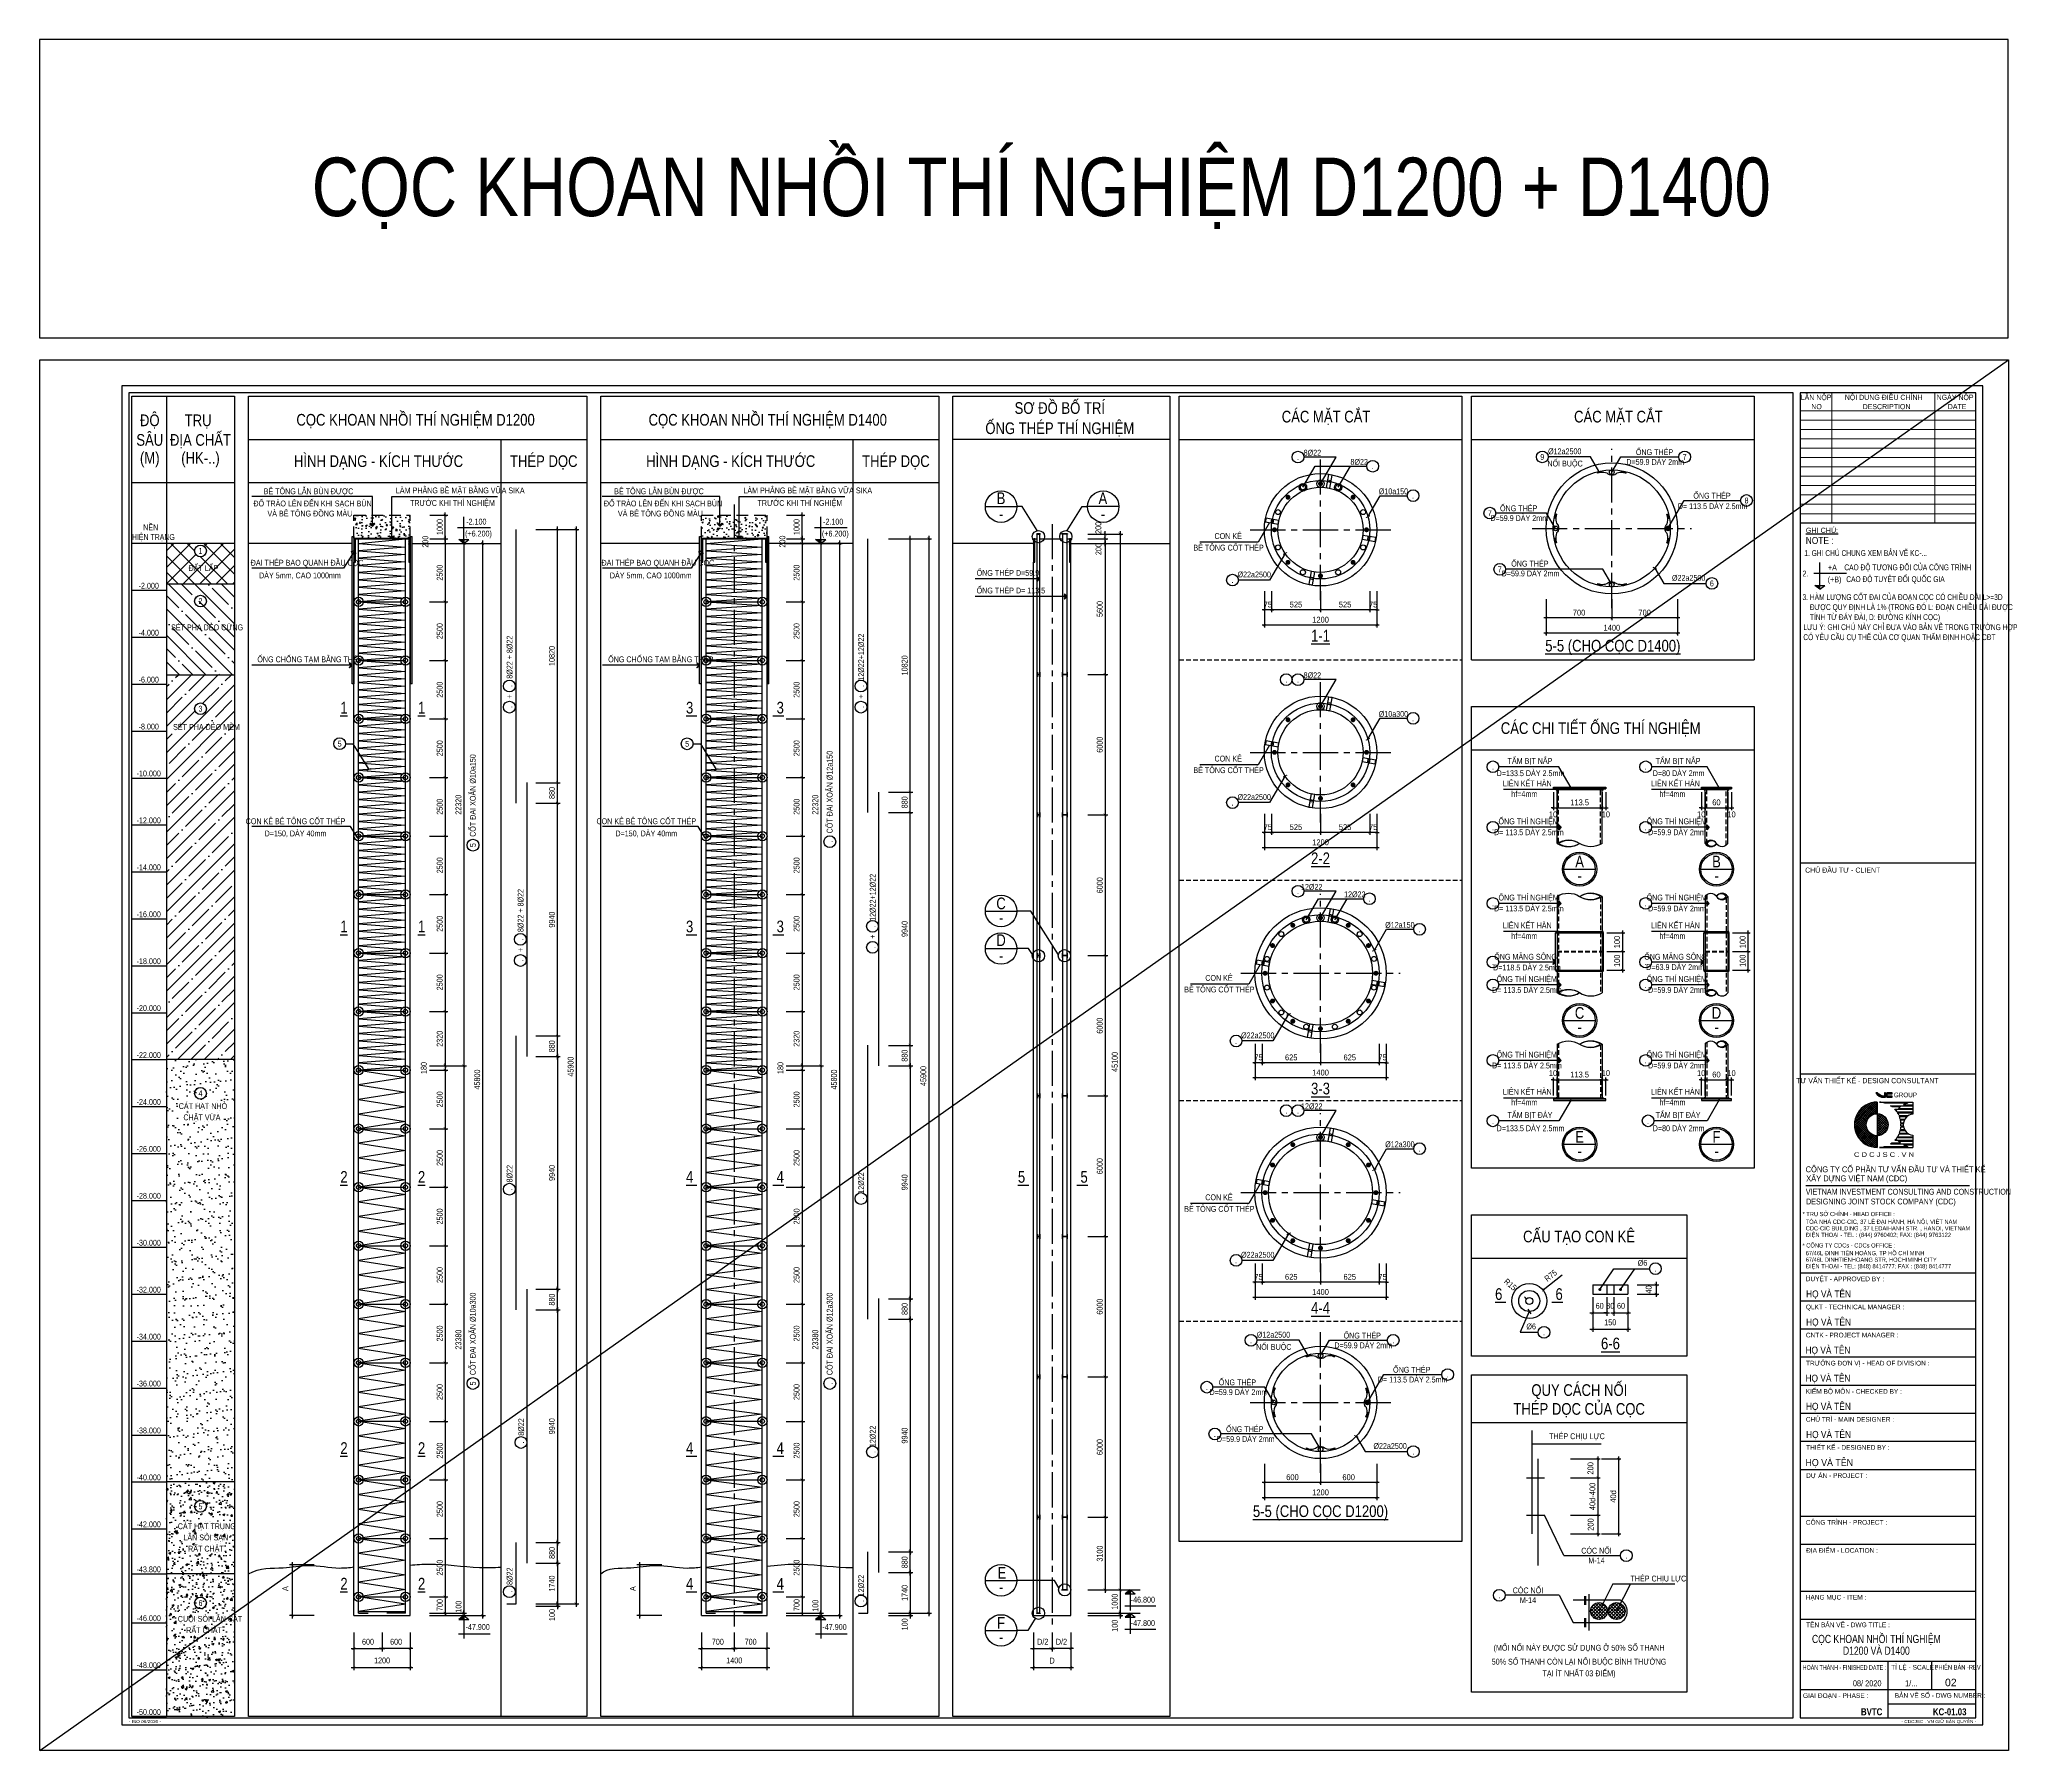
# Model space of a CAD drawing. Extents: x 171424 to 249266, y 74893 to 149166.
# Drawn here: x 193942 to 214973, y 130893 to 149166 of the extents above; entities that cross this region are included whole.
import ezdxf
from ezdxf.enums import TextEntityAlignment as Align

# ---------------------------------------------------------------- set-up
doc = ezdxf.new("R2010")
doc.units = 0
doc.header["$LTSCALE"] = 500
doc.header["$MEASUREMENT"] = 0
doc.header["$PDMODE"] = 3
doc.linetypes.add('CENTER2', pattern=[1.125, 0.75, -0.125, 0.125, -0.125])
doc.linetypes.add('HIDDEN', pattern=[0.375, 0.25, -0.125])
doc.layers.get('0').update_dxf_attribs({"linetype": 'CONTINUOUS'})
doc.layers.get('DEFPOINTS').update_dxf_attribs({"linetype": 'CONTINUOUS'})
for name, color, linetype in [('01.CDC.AXIS', 160, 'CENTER2'), ('02.CDC.DIM', 1, 'CONTINUOUS'), ('03.CDC.BORDER', 3, 'CONTINUOUS'), ('04.CDC.HIDDEN', 8, 'HIDDEN'), ('05.CDC.STEEL', 4, 'CONTINUOUS'), ('06.CDC.TEXT', 2, 'CONTINUOUS'), ('10.CDC.HATCH', 9, 'CONTINUOUS'), ('11.CDC.NOTE', 8, 'CONTINUOUS'), ('CDC -TEXT KHUNG', 7, 'CONTINUOUS'), ('CDC-KHUNGTEN', 7, 'CONTINUOUS'), ('CDC.10.HATCH', 9, 'CONTINUOUS')]:
    doc.layers.add(name, color=color, linetype=linetype)
doc.layers.add('KCS_Plotter', color=11, linetype='CONTINUOUS', plot=False)
doc.styles.add('ARIAL', font='arial.ttf', dxfattribs={"width": 0.8})
doc.styles.add('Arial_4', font='arial.ttf', dxfattribs={"width": 0.75, "height": 3})
doc.styles.add('Arial_B_3', font='arialbd.ttf', dxfattribs={"width": 0.75, "height": 3})
doc.styles.add('KT CDC', font='arial.ttf', dxfattribs={"width": 0.85, "height": 200})
doc.dimstyles.new('DIM100-25', dxfattribs={"dimtxt": 63, "dimasz": 30, "dimexe": 30, "dimexo": 0, "dimgap": 25, "dimtad": 1, "dimdec": 0, "dimlfac": 4, "dimzin": 0, "dimdsep": 46, "dimtxsty": 'ARIAL', "dimblk": 'ARCHTICK', "dimblk1": 'ARCHTICK', "dimblk2": 'D', "dimcen": 0, "dimdle": 30, "dimclrd": 1, "dimclre": 1, "dimclrt": 2, "dimadec": 0, "dimazin": 0, "dimtfac": 1, "dimtdec": 0, "dimtix": 1, "dimtofl": 0, "dimtmove": 2, "dimatfit": 3, "dimldrblk": 'ARCHTICK', "dimfxl": 1, "dimtolj": 1, "dimtzin": 0, "dimarcsym": 0})
doc.dimstyles.new('DIM100-50', dxfattribs={"dimtxt": 63, "dimasz": 30, "dimexe": 30, "dimexo": 0, "dimgap": 40, "dimtad": 1, "dimdec": 0, "dimlfac": 2, "dimzin": 0, "dimdsep": 46, "dimtxsty": 'ARIAL', "dimblk": 'ARCHTICK', "dimcen": 0, "dimdle": 30, "dimclrd": 1, "dimclre": 1, "dimclrt": 2, "dimadec": 0, "dimazin": 0, "dimtfac": 1, "dimtdec": 0, "dimtix": 1, "dimtofl": 0, "dimtmove": 2, "dimatfit": 3, "dimldrblk": 'ARCHTICK', "dimfxl": 1, "dimtolj": 1, "dimtzin": 0, "dimarcsym": 0})
doc.dimstyles.new('DIM25', dxfattribs={"dimscale": 25, "dimtxt": 2.5, "dimasz": 1, "dimexe": 1, "dimexo": 0, "dimgap": 1, "dimtad": 1, "dimdec": 0, "dimdsep": 46, "dimtxsty": 'ARIAL', "dimblk": 'ARCHTICK', "dimcen": 1, "dimdle": 1, "dimclrd": 1, "dimclre": 1, "dimclrt": 2, "dimadec": 0, "dimazin": 0, "dimtfac": 1, "dimtdec": 0, "dimtix": 1, "dimtmove": 2, "dimatfit": 3, "dimldrblk": 'ARCHTICK', "dimfxl": 1, "dimtolj": 1, "dimtzin": 0, "dimarcsym": 0})
doc.dimstyles.new('DIM25-10', dxfattribs={"dimtxt": 63, "dimasz": 30, "dimexe": 30, "dimexo": 0, "dimgap": 40, "dimtad": 1, "dimdec": 0, "dimlfac": 0.4, "dimzin": 0, "dimdsep": 46, "dimtxsty": 'ARIAL', "dimblk": 'ARCHTICK', "dimblk1": 'ARCHTICK', "dimblk2": 'D', "dimcen": 0, "dimdle": 30, "dimclrd": 1, "dimclre": 1, "dimclrt": 2, "dimadec": 0, "dimazin": 0, "dimtfac": 1, "dimtdec": 0, "dimtix": 1, "dimtofl": 0, "dimtmove": 2, "dimatfit": 3, "dimldrblk": 'ARCHTICK', "dimfxl": 1, "dimtolj": 1, "dimtzin": 0, "dimarcsym": 0})
pattern_1 = [(37.5, (112630.4, 5703.99), (-5.03947, 154.1459), [0, -121.6, 0, -136, 0, -130]), (7.5, (112630.4, 5703.99), (141.58214, 225.77169), [0, -65.6, 0, -109.6, 0, -42]), (327.5, (112532, 5703.99), (249.13135, 0.45272), [0, -40, 0, -144, 0, -188]), (317.5, (112532, 5704), (240.49013, 70.21405), [0, -20, 0, -94.4, 0, -108])]
pattern_2 = [(50, (112630.4, 5703.99), (215.17805, -18.82564), [22.5, -247.5]), (355, (112630.4, 5704), (-41.6254, 225.65764), [18, -198]), (100.4514, (112648.33, 5702.42), (173.55281, 206.83186), [19.12206, -210.34263]), (46.1842, (112630.4, 5764), (320.1723, -49.6557), [33.75, -371.25]), (96.6356, (112657.07, 5759.85), (280.3988, 292.23536), [28.6831, -315.5139]), (351.1842, (112630.4, 5764), (280.3986, 292.2356), [27, -297]), (21, (112660.4, 5748.99), (179.07212, -120.78567), [22.5, -247.5]), (326, (112660.4, 5749), (72.9946, 217.545), [18, -198]), (71.4514, (112675.32, 5738.92), (252.0668, 96.75915), [19.12206, -210.34263]), (37.5, (112630.39, 5703.99), (3.647957, 99.868156), [0, -195.6, 0, -201, 0, -198.75]), (7.5, (112630.39, 5703.99), (78.92086, 118.32351), [0, -114.6, 0, -191.1, 0, -75.75]), (327.5, (112563.49, 5703.99), (160.14673, -6.76646), [0, -75, 0, -234, 0, -310.5]), (317.5, (112533.5, 5703.99), (174.95585, 30.0315), [0, -97.5, 0, -155.4, 0, -220.5])]

# ---------------------------------------------------------------- blocks, each defined once
blk = doc.blocks.new('_ArchTick')
at = {"color": 0, "linetype": 'ByBlock', "const_width": 0.15}
blk.add_lwpolyline([(-0.5, -0.5), (0.5, 0.5)], dxfattribs=at)
blk = doc.blocks.new('*D490')
at = {"layer": '02.CDC.DIM', "color": 1, "lineweight": -2, "transparency": 16777216}
for p, q in [((206925, 138439), (206925, 138051)), ((208325, 138439), (208325, 138051)), ((208350, 138076), (206900, 138076))]:
    blk.add_line(p, q, dxfattribs=at)
at = {"layer": 'DEFPOINTS', "color": 0, "transparency": 16777216}
for p in [(206925, 138439), (208325, 138439), (206925, 138076)]:
    blk.add_point(p, dxfattribs=at)
at = {"layer": '02.CDC.DIM', "color": 1, "lineweight": -2, "transparency": 16777216, "xscale": 25, "yscale": 25, "zscale": 25, "rotation": 180}
blk.add_blockref('_ArchTick', (206925, 138076), dxfattribs=at)
at = {"layer": '02.CDC.DIM', "color": 1, "lineweight": -2, "transparency": 16777216, "xscale": 25, "yscale": 25, "zscale": 25}
blk.add_blockref('_ArchTick', (208325, 138076), dxfattribs=at)
at = {"layer": '02.CDC.DIM', "color": 2, "transparency": 16777216, "insert": (207625, 138133), "char_height": 62.5, "attachment_point": 5, "style": 'ARIAL'}
blk.add_mtext('\\A1;1400', dxfattribs=at)
blk = doc.blocks.new('*D491')
at = {"layer": '02.CDC.DIM', "color": 1, "lineweight": -2, "transparency": 16777216}
for p, q in [((207625, 138439), (207625, 138213)), ((208250, 138439), (208250, 138213)), ((208275, 138238), (207600, 138238))]:
    blk.add_line(p, q, dxfattribs=at)
at = {"layer": 'DEFPOINTS', "color": 0, "transparency": 16777216}
for p in [(207625, 138439), (208250, 138439), (207625, 138238)]:
    blk.add_point(p, dxfattribs=at)
at = {"layer": '02.CDC.DIM', "color": 1, "lineweight": -2, "transparency": 16777216, "xscale": 25, "yscale": 25, "zscale": 25, "rotation": 180}
blk.add_blockref('_ArchTick', (207625, 138238), dxfattribs=at)
at = {"layer": '02.CDC.DIM', "color": 1, "lineweight": -2, "transparency": 16777216, "xscale": 25, "yscale": 25, "zscale": 25}
blk.add_blockref('_ArchTick', (208250, 138238), dxfattribs=at)
at = {"layer": '02.CDC.DIM', "color": 2, "transparency": 16777216, "insert": (207937, 138295), "char_height": 62.5, "attachment_point": 5, "style": 'ARIAL'}
blk.add_mtext('\\A1;625', dxfattribs=at)
blk = doc.blocks.new('*D492')
at = {"layer": '02.CDC.DIM', "color": 1, "lineweight": -2, "transparency": 16777216}
for p, q in [((206925, 138439), (206925, 138213)), ((207000, 138439), (207000, 138213)), ((206925, 138238), (206900, 138238)), ((207000, 138238), (206925, 138238)), ((207000, 138238), (207025, 138238))]:
    blk.add_line(p, q, dxfattribs=at)
at = {"layer": 'DEFPOINTS', "color": 0, "transparency": 16777216}
for p in [(206925, 138439), (207000, 138439), (206925, 138238)]:
    blk.add_point(p, dxfattribs=at)
at = {"layer": '02.CDC.DIM', "color": 1, "lineweight": -2, "transparency": 16777216, "xscale": 25, "yscale": 25, "zscale": 25}
blk.add_blockref('_ArchTick', (206925, 138238), dxfattribs=at)
at = {"layer": '02.CDC.DIM', "color": 1, "lineweight": -2, "transparency": 16777216, "xscale": 25, "yscale": 25, "zscale": 25, "rotation": 180}
blk.add_blockref('_ArchTick', (207000, 138238), dxfattribs=at)
at = {"layer": '02.CDC.DIM', "color": 2, "transparency": 16777216, "insert": (206962, 138295), "char_height": 62.5, "attachment_point": 5, "style": 'ARIAL'}
blk.add_mtext('\\A1;75', dxfattribs=at)
blk = doc.blocks.new('*D493')
at = {"layer": '02.CDC.DIM', "color": 1, "lineweight": -2, "transparency": 16777216}
for p, q in [((207000, 138439), (207000, 138213)), ((207625, 138423), (207625, 138213)), ((207650, 138238), (206975, 138238))]:
    blk.add_line(p, q, dxfattribs=at)
at = {"layer": 'DEFPOINTS', "color": 0, "transparency": 16777216}
for p in [(207000, 138439), (207625, 138423), (207000, 138238)]:
    blk.add_point(p, dxfattribs=at)
at = {"layer": '02.CDC.DIM', "color": 1, "lineweight": -2, "transparency": 16777216, "xscale": 25, "yscale": 25, "zscale": 25, "rotation": 180}
blk.add_blockref('_ArchTick', (207000, 138238), dxfattribs=at)
at = {"layer": '02.CDC.DIM', "color": 1, "lineweight": -2, "transparency": 16777216, "xscale": 25, "yscale": 25, "zscale": 25}
blk.add_blockref('_ArchTick', (207625, 138238), dxfattribs=at)
at = {"layer": '02.CDC.DIM', "color": 2, "transparency": 16777216, "insert": (207312, 138295), "char_height": 62.5, "attachment_point": 5, "style": 'ARIAL'}
blk.add_mtext('\\A1;625', dxfattribs=at)
blk = doc.blocks.new('*D494')
at = {"layer": '02.CDC.DIM', "color": 1, "lineweight": -2, "transparency": 16777216}
for p, q in [((208250, 138439), (208250, 138213)), ((208325, 138439), (208325, 138213)), ((208250, 138238), (208225, 138238)), ((208325, 138238), (208250, 138238)), ((208325, 138238), (208350, 138238))]:
    blk.add_line(p, q, dxfattribs=at)
at = {"layer": 'DEFPOINTS', "color": 0, "transparency": 16777216}
for p in [(208250, 138439), (208325, 138439), (208250, 138238)]:
    blk.add_point(p, dxfattribs=at)
at = {"layer": '02.CDC.DIM', "color": 1, "lineweight": -2, "transparency": 16777216, "xscale": 25, "yscale": 25, "zscale": 25}
blk.add_blockref('_ArchTick', (208250, 138238), dxfattribs=at)
at = {"layer": '02.CDC.DIM', "color": 1, "lineweight": -2, "transparency": 16777216, "xscale": 25, "yscale": 25, "zscale": 25, "rotation": 180}
blk.add_blockref('_ArchTick', (208325, 138238), dxfattribs=at)
at = {"layer": '02.CDC.DIM', "color": 2, "transparency": 16777216, "insert": (208287, 138295), "char_height": 62.5, "attachment_point": 5, "style": 'ARIAL'}
blk.add_mtext('\\A1;75', dxfattribs=at)
blk = doc.blocks.new('*D495')
at = {"layer": '02.CDC.DIM', "color": 1, "lineweight": -2, "transparency": 16777216}
for p, q in [((206925, 136096), (206925, 135708)), ((208325, 136096), (208325, 135708)), ((208350, 135733), (206900, 135733))]:
    blk.add_line(p, q, dxfattribs=at)
at = {"layer": 'DEFPOINTS', "color": 0, "transparency": 16777216}
for p in [(206925, 136096), (208325, 136096), (206925, 135733)]:
    blk.add_point(p, dxfattribs=at)
at = {"layer": '02.CDC.DIM', "color": 1, "lineweight": -2, "transparency": 16777216, "xscale": 25, "yscale": 25, "zscale": 25, "rotation": 180}
blk.add_blockref('_ArchTick', (206925, 135733), dxfattribs=at)
at = {"layer": '02.CDC.DIM', "color": 1, "lineweight": -2, "transparency": 16777216, "xscale": 25, "yscale": 25, "zscale": 25}
blk.add_blockref('_ArchTick', (208325, 135733), dxfattribs=at)
at = {"layer": '02.CDC.DIM', "color": 2, "transparency": 16777216, "insert": (207625, 135790), "char_height": 62.5, "attachment_point": 5, "style": 'ARIAL'}
blk.add_mtext('\\A1;1400', dxfattribs=at)
blk = doc.blocks.new('*D496')
at = {"layer": '02.CDC.DIM', "color": 1, "lineweight": -2, "transparency": 16777216}
for p, q in [((207625, 136096), (207625, 135870)), ((208250, 136096), (208250, 135870)), ((208275, 135895), (207600, 135895))]:
    blk.add_line(p, q, dxfattribs=at)
at = {"layer": 'DEFPOINTS', "color": 0, "transparency": 16777216}
for p in [(207625, 136096), (208250, 136096), (207625, 135895)]:
    blk.add_point(p, dxfattribs=at)
at = {"layer": '02.CDC.DIM', "color": 1, "lineweight": -2, "transparency": 16777216, "xscale": 25, "yscale": 25, "zscale": 25, "rotation": 180}
blk.add_blockref('_ArchTick', (207625, 135895), dxfattribs=at)
at = {"layer": '02.CDC.DIM', "color": 1, "lineweight": -2, "transparency": 16777216, "xscale": 25, "yscale": 25, "zscale": 25}
blk.add_blockref('_ArchTick', (208250, 135895), dxfattribs=at)
at = {"layer": '02.CDC.DIM', "color": 2, "transparency": 16777216, "insert": (207937, 135952), "char_height": 62.5, "attachment_point": 5, "style": 'ARIAL'}
blk.add_mtext('\\A1;625', dxfattribs=at)
blk = doc.blocks.new('*D497')
at = {"layer": '02.CDC.DIM', "color": 1, "lineweight": -2, "transparency": 16777216}
for p, q in [((206925, 136096), (206925, 135870)), ((207000, 136096), (207000, 135870)), ((206925, 135895), (206900, 135895)), ((207000, 135895), (206925, 135895)), ((207000, 135895), (207025, 135895))]:
    blk.add_line(p, q, dxfattribs=at)
at = {"layer": 'DEFPOINTS', "color": 0, "transparency": 16777216}
for p in [(206925, 136096), (207000, 136096), (206925, 135895)]:
    blk.add_point(p, dxfattribs=at)
at = {"layer": '02.CDC.DIM', "color": 1, "lineweight": -2, "transparency": 16777216, "xscale": 25, "yscale": 25, "zscale": 25}
blk.add_blockref('_ArchTick', (206925, 135895), dxfattribs=at)
at = {"layer": '02.CDC.DIM', "color": 1, "lineweight": -2, "transparency": 16777216, "xscale": 25, "yscale": 25, "zscale": 25, "rotation": 180}
blk.add_blockref('_ArchTick', (207000, 135895), dxfattribs=at)
at = {"layer": '02.CDC.DIM', "color": 2, "transparency": 16777216, "insert": (206962, 135952), "char_height": 62.5, "attachment_point": 5, "style": 'ARIAL'}
blk.add_mtext('\\A1;75', dxfattribs=at)
blk = doc.blocks.new('*D498')
at = {"layer": '02.CDC.DIM', "color": 1, "lineweight": -2, "transparency": 16777216}
for p, q in [((207000, 136096), (207000, 135870)), ((207625, 136080), (207625, 135870)), ((207650, 135895), (206975, 135895))]:
    blk.add_line(p, q, dxfattribs=at)
at = {"layer": 'DEFPOINTS', "color": 0, "transparency": 16777216}
for p in [(207000, 136096), (207625, 136080), (207000, 135895)]:
    blk.add_point(p, dxfattribs=at)
at = {"layer": '02.CDC.DIM', "color": 1, "lineweight": -2, "transparency": 16777216, "xscale": 25, "yscale": 25, "zscale": 25, "rotation": 180}
blk.add_blockref('_ArchTick', (207000, 135895), dxfattribs=at)
at = {"layer": '02.CDC.DIM', "color": 1, "lineweight": -2, "transparency": 16777216, "xscale": 25, "yscale": 25, "zscale": 25}
blk.add_blockref('_ArchTick', (207625, 135895), dxfattribs=at)
at = {"layer": '02.CDC.DIM', "color": 2, "transparency": 16777216, "insert": (207312, 135952), "char_height": 62.5, "attachment_point": 5, "style": 'ARIAL'}
blk.add_mtext('\\A1;625', dxfattribs=at)
blk = doc.blocks.new('*D499')
at = {"layer": '02.CDC.DIM', "color": 1, "lineweight": -2, "transparency": 16777216}
for p, q in [((208250, 136096), (208250, 135870)), ((208325, 136096), (208325, 135870)), ((208250, 135895), (208225, 135895)), ((208325, 135895), (208250, 135895)), ((208325, 135895), (208350, 135895))]:
    blk.add_line(p, q, dxfattribs=at)
at = {"layer": 'DEFPOINTS', "color": 0, "transparency": 16777216}
for p in [(208250, 136096), (208325, 136096), (208250, 135895)]:
    blk.add_point(p, dxfattribs=at)
at = {"layer": '02.CDC.DIM', "color": 1, "lineweight": -2, "transparency": 16777216, "xscale": 25, "yscale": 25, "zscale": 25}
blk.add_blockref('_ArchTick', (208250, 135895), dxfattribs=at)
at = {"layer": '02.CDC.DIM', "color": 1, "lineweight": -2, "transparency": 16777216, "xscale": 25, "yscale": 25, "zscale": 25, "rotation": 180}
blk.add_blockref('_ArchTick', (208325, 135895), dxfattribs=at)
at = {"layer": '02.CDC.DIM', "color": 2, "transparency": 16777216, "insert": (208287, 135952), "char_height": 62.5, "attachment_point": 5, "style": 'ARIAL'}
blk.add_mtext('\\A1;75', dxfattribs=at)
blk = doc.blocks.new('*D1')
at = {"layer": '02.CDC.DIM', "color": 1, "lineweight": -2, "transparency": 16777216}
for p, q in [((199244, 143934), (199704, 143934)), ((199674, 143964), (199674, 132429)), ((199244, 132459), (199704, 132459))]:
    blk.add_line(p, q, dxfattribs=at)
at = {"layer": 'DEFPOINTS', "color": 0, "transparency": 16777216}
for p in [(199244, 143934), (199244, 132459), (199674, 132459)]:
    blk.add_point(p, dxfattribs=at)
at = {"layer": '02.CDC.DIM', "color": 1, "lineweight": -2, "transparency": 16777216, "xscale": 30, "yscale": 30, "zscale": 30}
for p, rotation in [((199674, 143934), 90), ((199674, 132459), 270)]:
    blk.add_blockref('_ArchTick', p, dxfattribs=dict(at, rotation=rotation))
at = {"layer": '02.CDC.DIM', "color": 2, "transparency": 16777216, "insert": (199616, 138197), "char_height": 63, "attachment_point": 5, "rotation": 90, "style": 'ARIAL'}
blk.add_mtext('\\A1;45900', dxfattribs=at)
blk = doc.blocks.new('D')
at = {"layer": '02.CDC.DIM'}
for p, q in [((-50, -50), (50, 50)), ((-86.75, 0), (86.75, 0))]:
    blk.add_line(p, q, dxfattribs=at)
blk = doc.blocks.new('*D2')
at = {"layer": '02.CDC.DIM', "color": 1, "lineweight": -2, "transparency": 16777216}
for p, q in [((199244, 138304), (199504, 138304)), ((199474, 138334), (199474, 135789)), ((199244, 135819), (199504, 135819))]:
    blk.add_line(p, q, dxfattribs=at)
at = {"layer": 'DEFPOINTS', "color": 0, "transparency": 16777216}
for p in [(199244, 138304), (199244, 135819), (199474, 135819)]:
    blk.add_point(p, dxfattribs=at)
at = {"layer": '02.CDC.DIM', "color": 1, "lineweight": -2, "transparency": 16777216, "xscale": 30, "yscale": 30, "zscale": 30}
for p, rotation in [((199474, 138304), 90), ((199474, 135819), 270)]:
    blk.add_blockref('_ArchTick', p, dxfattribs=dict(at, rotation=rotation))
at = {"layer": '02.CDC.DIM', "color": 2, "transparency": 16777216, "insert": (199416, 137062), "char_height": 63, "attachment_point": 5, "rotation": 90, "style": 'ARIAL'}
blk.add_mtext('\\A1;9940', dxfattribs=at)
blk = doc.blocks.new('*D3')
at = {"layer": '02.CDC.DIM', "color": 1, "lineweight": -2, "transparency": 16777216}
for p, q in [((199244, 138524), (199504, 138524)), ((199474, 138274), (199474, 138554)), ((199244, 138304), (199504, 138304))]:
    blk.add_line(p, q, dxfattribs=at)
at = {"layer": 'DEFPOINTS', "color": 0, "transparency": 16777216}
for p in [(199244, 138524), (199474, 138524), (199244, 138304)]:
    blk.add_point(p, dxfattribs=at)
at = {"layer": '02.CDC.DIM', "color": 1, "lineweight": -2, "transparency": 16777216, "xscale": 30, "yscale": 30, "zscale": 30}
for p, rotation in [((199474, 138524), 90), ((199474, 138304), 270)]:
    blk.add_blockref('_ArchTick', p, dxfattribs=dict(at, rotation=rotation))
at = {"layer": '02.CDC.DIM', "color": 2, "transparency": 16777216, "insert": (199416, 138414), "char_height": 63, "attachment_point": 5, "rotation": 90, "style": 'ARIAL'}
blk.add_mtext('\\A1;880', dxfattribs=at)
blk = doc.blocks.new('*D4')
at = {"layer": '02.CDC.DIM', "color": 1, "lineweight": -2, "transparency": 16777216}
for p, q in [((199244, 141009), (199504, 141009)), ((199474, 138494), (199474, 141039)), ((199244, 138524), (199504, 138524))]:
    blk.add_line(p, q, dxfattribs=at)
at = {"layer": 'DEFPOINTS', "color": 0, "transparency": 16777216}
for p in [(199244, 141009), (199474, 141009), (199244, 138524)]:
    blk.add_point(p, dxfattribs=at)
at = {"layer": '02.CDC.DIM', "color": 1, "lineweight": -2, "transparency": 16777216, "xscale": 30, "yscale": 30, "zscale": 30}
for p, rotation in [((199474, 141009), 90), ((199474, 138524), 270)]:
    blk.add_blockref('_ArchTick', p, dxfattribs=dict(at, rotation=rotation))
at = {"layer": '02.CDC.DIM', "color": 2, "transparency": 16777216, "insert": (199416, 139767), "char_height": 63, "attachment_point": 5, "rotation": 90, "style": 'ARIAL'}
blk.add_mtext('\\A1;9940', dxfattribs=at)
blk = doc.blocks.new('*D5')
at = {"layer": '02.CDC.DIM', "color": 1, "lineweight": -2, "transparency": 16777216}
for p, q in [((199244, 141229), (199504, 141229)), ((199474, 140979), (199474, 141259)), ((199244, 141009), (199504, 141009))]:
    blk.add_line(p, q, dxfattribs=at)
at = {"layer": 'DEFPOINTS', "color": 0, "transparency": 16777216}
for p in [(199244, 141229), (199474, 141229), (199244, 141009)]:
    blk.add_point(p, dxfattribs=at)
at = {"layer": '02.CDC.DIM', "color": 1, "lineweight": -2, "transparency": 16777216, "xscale": 30, "yscale": 30, "zscale": 30}
for p, rotation in [((199474, 141229), 90), ((199474, 141009), 270)]:
    blk.add_blockref('_ArchTick', p, dxfattribs=dict(at, rotation=rotation))
at = {"layer": '02.CDC.DIM', "color": 2, "transparency": 16777216, "insert": (199416, 141119), "char_height": 63, "attachment_point": 5, "rotation": 90, "style": 'ARIAL'}
blk.add_mtext('\\A1;880', dxfattribs=at)
blk = doc.blocks.new('*D6')
at = {"layer": '02.CDC.DIM', "color": 1, "lineweight": -2, "transparency": 16777216}
for p, q in [((199244, 143934), (199504, 143934)), ((199474, 141199), (199474, 143964)), ((199244, 141229), (199504, 141229))]:
    blk.add_line(p, q, dxfattribs=at)
at = {"layer": 'DEFPOINTS', "color": 0, "transparency": 16777216}
for p in [(199244, 143934), (199474, 143934), (199244, 141229)]:
    blk.add_point(p, dxfattribs=at)
at = {"layer": '02.CDC.DIM', "color": 1, "lineweight": -2, "transparency": 16777216, "xscale": 30, "yscale": 30, "zscale": 30}
for p, rotation in [((199474, 143934), 90), ((199474, 141229), 270)]:
    blk.add_blockref('_ArchTick', p, dxfattribs=dict(at, rotation=rotation))
at = {"layer": '02.CDC.DIM', "color": 2, "transparency": 16777216, "insert": (199416, 142582), "char_height": 63, "attachment_point": 5, "rotation": 90, "style": 'ARIAL'}
blk.add_mtext('\\A1;10820', dxfattribs=at)
blk = doc.blocks.new('*D7')
at = {"layer": '02.CDC.DIM', "color": 1, "lineweight": -2, "transparency": 16777216}
for p, q in [((199244, 132459), (199504, 132459)), ((199244, 132434), (199504, 132434)), ((199474, 132459), (199474, 132489)), ((199474, 132434), (199474, 132404))]:
    blk.add_line(p, q, dxfattribs=at)
at = {"layer": 'DEFPOINTS', "color": 0, "transparency": 16777216}
for p in [(199244, 132459), (199244, 132434), (199474, 132459)]:
    blk.add_point(p, dxfattribs=at)
at = {"layer": '02.CDC.DIM', "color": 1, "lineweight": -2, "transparency": 16777216, "xscale": 30, "yscale": 30, "zscale": 30}
for p, rotation in [((199474, 132459), 270), ((199474, 132434), 90)]:
    blk.add_blockref('_ArchTick', p, dxfattribs=dict(at, rotation=rotation))
at = {"layer": '02.CDC.DIM', "color": 2, "transparency": 16777216, "insert": (199417, 132341), "char_height": 63, "attachment_point": 5, "rotation": 90, "style": 'ARIAL'}
blk.add_mtext('\\A1;100', dxfattribs=at)
blk = doc.blocks.new('*D8')
at = {"layer": '02.CDC.DIM', "color": 1, "lineweight": -2, "transparency": 16777216}
for p, q in [((199244, 135599), (199504, 135599)), ((199474, 135629), (199474, 133084)), ((199244, 133114), (199504, 133114))]:
    blk.add_line(p, q, dxfattribs=at)
at = {"layer": 'DEFPOINTS', "color": 0, "transparency": 16777216}
for p in [(199244, 135599), (199244, 133114), (199474, 133114)]:
    blk.add_point(p, dxfattribs=at)
at = {"layer": '02.CDC.DIM', "color": 1, "lineweight": -2, "transparency": 16777216, "xscale": 30, "yscale": 30, "zscale": 30}
for p, rotation in [((199474, 135599), 90), ((199474, 133114), 270)]:
    blk.add_blockref('_ArchTick', p, dxfattribs=dict(at, rotation=rotation))
at = {"layer": '02.CDC.DIM', "color": 2, "transparency": 16777216, "insert": (199416, 134357), "char_height": 63, "attachment_point": 5, "rotation": 90, "style": 'ARIAL'}
blk.add_mtext('\\A1;9940', dxfattribs=at)
blk = doc.blocks.new('*D9')
at = {"layer": '02.CDC.DIM', "color": 1, "lineweight": -2, "transparency": 16777216}
for p, q in [((199244, 135819), (199504, 135819)), ((199474, 135569), (199474, 135849)), ((199244, 135599), (199504, 135599))]:
    blk.add_line(p, q, dxfattribs=at)
at = {"layer": 'DEFPOINTS', "color": 0, "transparency": 16777216}
for p in [(199244, 135819), (199474, 135819), (199244, 135599)]:
    blk.add_point(p, dxfattribs=at)
at = {"layer": '02.CDC.DIM', "color": 1, "lineweight": -2, "transparency": 16777216, "xscale": 30, "yscale": 30, "zscale": 30}
for p, rotation in [((199474, 135819), 90), ((199474, 135599), 270)]:
    blk.add_blockref('_ArchTick', p, dxfattribs=dict(at, rotation=rotation))
at = {"layer": '02.CDC.DIM', "color": 2, "transparency": 16777216, "insert": (199416, 135709), "char_height": 63, "attachment_point": 5, "rotation": 90, "style": 'ARIAL'}
blk.add_mtext('\\A1;880', dxfattribs=at)
blk = doc.blocks.new('*D10')
at = {"layer": '02.CDC.DIM', "color": 1, "lineweight": -2, "transparency": 16777216}
for p, q in [((199474, 132924), (199474, 132429)), ((199244, 132894), (199504, 132894)), ((199244, 132459), (199504, 132459))]:
    blk.add_line(p, q, dxfattribs=at)
at = {"layer": 'DEFPOINTS', "color": 0, "transparency": 16777216}
for p in [(199244, 132894), (199244, 132459), (199474, 132459)]:
    blk.add_point(p, dxfattribs=at)
at = {"layer": '02.CDC.DIM', "color": 1, "lineweight": -2, "transparency": 16777216, "xscale": 30, "yscale": 30, "zscale": 30}
for p, rotation in [((199474, 132894), 90), ((199474, 132459), 270)]:
    blk.add_blockref('_ArchTick', p, dxfattribs=dict(at, rotation=rotation))
at = {"layer": '02.CDC.DIM', "color": 2, "transparency": 16777216, "insert": (199416, 132677), "char_height": 63, "attachment_point": 5, "rotation": 90, "style": 'ARIAL'}
blk.add_mtext('\\A1;1740', dxfattribs=at)
blk = doc.blocks.new('*D11')
at = {"layer": '02.CDC.DIM', "color": 1, "lineweight": -2, "transparency": 16777216}
for p, q in [((199474, 132864), (199474, 133144)), ((199244, 133114), (199504, 133114)), ((199244, 132894), (199504, 132894))]:
    blk.add_line(p, q, dxfattribs=at)
at = {"layer": 'DEFPOINTS', "color": 0, "transparency": 16777216}
for p in [(199244, 133114), (199474, 133114), (199244, 132894)]:
    blk.add_point(p, dxfattribs=at)
at = {"layer": '02.CDC.DIM', "color": 1, "lineweight": -2, "transparency": 16777216, "xscale": 30, "yscale": 30, "zscale": 30}
for p, rotation in [((199474, 133114), 90), ((199474, 132894), 270)]:
    blk.add_blockref('_ArchTick', p, dxfattribs=dict(at, rotation=rotation))
at = {"layer": '02.CDC.DIM', "color": 2, "transparency": 16777216, "insert": (199416, 133004), "char_height": 63, "attachment_point": 5, "rotation": 90, "style": 'ARIAL'}
blk.add_mtext('\\A1;880', dxfattribs=at)
blk = doc.blocks.new('*D12')
at = {"layer": '02.CDC.DIM', "color": 1, "lineweight": -2, "transparency": 16777216}
for p, q in [((198111, 144084), (198305, 144084)), ((198275, 143804), (198275, 144114)), ((198111, 143834), (198305, 143834))]:
    blk.add_line(p, q, dxfattribs=at)
at = {"layer": 'DEFPOINTS', "color": 0, "transparency": 16777216}
for p in [(198111, 144084), (198275, 144084), (198111, 143834)]:
    blk.add_point(p, dxfattribs=at)
at = {"layer": '02.CDC.DIM', "color": 1, "lineweight": -2, "transparency": 16777216, "xscale": 30, "yscale": 30, "zscale": 30}
for p, rotation in [((198275, 144084), 90), ((198275, 143834), 270)]:
    blk.add_blockref('_ArchTick', p, dxfattribs=dict(at, rotation=rotation))
at = {"layer": '02.CDC.DIM', "color": 2, "transparency": 16777216, "insert": (198218, 143959), "char_height": 63, "attachment_point": 5, "rotation": 90, "style": 'ARIAL'}
blk.add_mtext('\\A1;1000', dxfattribs=at)
blk = doc.blocks.new('*D13')
at = {"layer": '02.CDC.DIM', "color": 1, "lineweight": -2, "transparency": 16777216}
for p, q in [((198108, 138204), (198505, 138204)), ((198475, 138234), (198475, 132329)), ((198108, 132359), (198505, 132359))]:
    blk.add_line(p, q, dxfattribs=at)
at = {"layer": 'DEFPOINTS', "color": 0, "transparency": 16777216}
for p in [(198108, 138204), (198108, 132359), (198475, 132359)]:
    blk.add_point(p, dxfattribs=at)
at = {"layer": '02.CDC.DIM', "color": 1, "lineweight": -2, "transparency": 16777216, "xscale": 30, "yscale": 30, "zscale": 30}
for p, rotation in [((198475, 138204), 90), ((198475, 132359), 270)]:
    blk.add_blockref('_ArchTick', p, dxfattribs=dict(at, rotation=rotation))
at = {"layer": '02.CDC.DIM', "color": 2, "transparency": 16777216, "insert": (198418, 135282), "char_height": 63, "attachment_point": 5, "rotation": 90, "style": 'ARIAL'}
blk.add_mtext('\\A1;23380', dxfattribs=at)
blk = doc.blocks.new('*D14')
at = {"layer": '02.CDC.DIM', "color": 1, "lineweight": -2, "transparency": 16777216}
for p, q in [((198108, 143784), (198705, 143784)), ((198675, 143814), (198675, 132304)), ((198108, 132334), (198705, 132334))]:
    blk.add_line(p, q, dxfattribs=at)
at = {"layer": 'DEFPOINTS', "color": 0, "transparency": 16777216}
for p in [(198108, 143784), (198108, 132334), (198675, 132334)]:
    blk.add_point(p, dxfattribs=at)
at = {"layer": '02.CDC.DIM', "color": 1, "lineweight": -2, "transparency": 16777216, "xscale": 30, "yscale": 30, "zscale": 30}
for p, rotation in [((198675, 143784), 90), ((198675, 132334), 270)]:
    blk.add_blockref('_ArchTick', p, dxfattribs=dict(at, rotation=rotation))
at = {"layer": '02.CDC.DIM', "color": 2, "transparency": 16777216, "insert": (198618, 138059), "char_height": 63, "attachment_point": 5, "rotation": 90, "style": 'ARIAL'}
blk.add_mtext('\\A1;45800', dxfattribs=at)
blk = doc.blocks.new('*D15')
at = {"layer": '02.CDC.DIM', "color": 1, "lineweight": -2, "transparency": 16777216}
for p, q in [((197302, 131991), (197302, 131752)), ((197902, 131991), (197902, 131752)), ((197272, 131782), (197932, 131782))]:
    blk.add_line(p, q, dxfattribs=at)
at = {"layer": 'DEFPOINTS', "color": 0, "transparency": 16777216}
for p in [(197302, 131991), (197902, 131991), (197902, 131782)]:
    blk.add_point(p, dxfattribs=at)
at = {"layer": '02.CDC.DIM', "color": 1, "lineweight": -2, "transparency": 16777216, "xscale": 30, "yscale": 30, "zscale": 30, "rotation": 180}
blk.add_blockref('_ArchTick', (197302, 131782), dxfattribs=at)
at = {"layer": '02.CDC.DIM', "color": 1, "lineweight": -2, "transparency": 16777216, "xscale": 30, "yscale": 30, "zscale": 30}
blk.add_blockref('_ArchTick', (197902, 131782), dxfattribs=at)
at = {"layer": '02.CDC.DIM', "color": 2, "transparency": 16777216, "insert": (197602, 131855), "char_height": 63, "attachment_point": 5, "style": 'ARIAL'}
blk.add_mtext('\\A1;1200', dxfattribs=at)
blk = doc.blocks.new('*D16')
at = {"layer": '02.CDC.DIM', "color": 1, "lineweight": -2, "transparency": 16777216}
for p, q in [((197302, 132154), (197302, 131952)), ((197602, 132154), (197602, 131952)), ((197272, 131982), (197632, 131982))]:
    blk.add_line(p, q, dxfattribs=at)
at = {"layer": 'DEFPOINTS', "color": 0, "transparency": 16777216}
for p in [(197302, 132154), (197602, 132154), (197602, 131982)]:
    blk.add_point(p, dxfattribs=at)
at = {"layer": '02.CDC.DIM', "color": 1, "lineweight": -2, "transparency": 16777216, "xscale": 30, "yscale": 30, "zscale": 30, "rotation": 180}
blk.add_blockref('_ArchTick', (197302, 131982), dxfattribs=at)
at = {"layer": '02.CDC.DIM', "color": 1, "lineweight": -2, "transparency": 16777216, "xscale": 30, "yscale": 30, "zscale": 30}
blk.add_blockref('_ArchTick', (197602, 131982), dxfattribs=at)
at = {"layer": '02.CDC.DIM', "color": 2, "transparency": 16777216, "insert": (197452, 132055), "char_height": 63, "attachment_point": 5, "style": 'ARIAL'}
blk.add_mtext('\\A1;600', dxfattribs=at)
blk = doc.blocks.new('*D17')
at = {"layer": '02.CDC.DIM', "color": 1, "lineweight": -2, "transparency": 16777216}
for p, q in [((197602, 132154), (197602, 131952)), ((197902, 132154), (197902, 131952)), ((197932, 131982), (197572, 131982))]:
    blk.add_line(p, q, dxfattribs=at)
at = {"layer": 'DEFPOINTS', "color": 0, "transparency": 16777216}
for p in [(197602, 132154), (197902, 132154), (197602, 131982)]:
    blk.add_point(p, dxfattribs=at)
at = {"layer": '02.CDC.DIM', "color": 1, "lineweight": -2, "transparency": 16777216, "xscale": 30, "yscale": 30, "zscale": 30, "rotation": 180}
blk.add_blockref('_ArchTick', (197602, 131982), dxfattribs=at)
at = {"layer": '02.CDC.DIM', "color": 1, "lineweight": -2, "transparency": 16777216, "xscale": 30, "yscale": 30, "zscale": 30}
blk.add_blockref('_ArchTick', (197902, 131982), dxfattribs=at)
at = {"layer": '02.CDC.DIM', "color": 2, "transparency": 16777216, "insert": (197752, 132055), "char_height": 63, "attachment_point": 5, "style": 'ARIAL'}
blk.add_mtext('\\A1;600', dxfattribs=at)
blk = doc.blocks.new('*D18')
at = {"layer": '02.CDC.DIM', "color": 1, "lineweight": -2, "transparency": 16777216}
for p, q in [((198108, 143784), (198505, 143784)), ((198475, 143814), (198475, 138174)), ((198108, 138204), (198505, 138204))]:
    blk.add_line(p, q, dxfattribs=at)
at = {"layer": 'DEFPOINTS', "color": 0, "transparency": 16777216}
for p in [(198108, 143784), (198108, 138204), (198475, 138204)]:
    blk.add_point(p, dxfattribs=at)
at = {"layer": '02.CDC.DIM', "color": 1, "lineweight": -2, "transparency": 16777216, "xscale": 30, "yscale": 30, "zscale": 30}
for p, rotation in [((198475, 143784), 90), ((198475, 138204), 270)]:
    blk.add_blockref('_ArchTick', p, dxfattribs=dict(at, rotation=rotation))
at = {"layer": '02.CDC.DIM', "color": 2, "transparency": 16777216, "insert": (198418, 140994), "char_height": 63, "attachment_point": 5, "rotation": 90, "style": 'ARIAL'}
blk.add_mtext('\\A1;22320', dxfattribs=at)
blk = doc.blocks.new('*D19')
at = {"layer": '02.CDC.DIM', "color": 1, "lineweight": -2, "transparency": 16777216}
for p, q in [((198108, 132359), (198505, 132359)), ((198108, 132334), (198505, 132334)), ((198475, 132359), (198475, 132389)), ((198475, 132334), (198475, 132304))]:
    blk.add_line(p, q, dxfattribs=at)
at = {"layer": 'DEFPOINTS', "color": 0, "transparency": 16777216}
for p in [(198108, 132359), (198108, 132334), (198475, 132359)]:
    blk.add_point(p, dxfattribs=at)
at = {"layer": '02.CDC.DIM', "color": 1, "lineweight": -2, "transparency": 16777216, "xscale": 30, "yscale": 30, "zscale": 30}
for p, rotation in [((198475, 132359), 270), ((198475, 132334), 90)]:
    blk.add_blockref('_ArchTick', p, dxfattribs=dict(at, rotation=rotation))
at = {"layer": '02.CDC.DIM', "color": 2, "transparency": 16777216, "insert": (198419, 132429), "char_height": 63, "attachment_point": 5, "rotation": 90, "style": 'ARIAL'}
blk.add_mtext('\\A1;100', dxfattribs=at)
blk = doc.blocks.new('*D20')
at = {"layer": '02.CDC.DIM', "color": 1, "lineweight": -2, "transparency": 16777216}
for p, q in [((198275, 143864), (198275, 143754)), ((198111, 143834), (198305, 143834)), ((198111, 143784), (198305, 143784))]:
    blk.add_line(p, q, dxfattribs=at)
at = {"layer": 'DEFPOINTS', "color": 0, "transparency": 16777216}
for p in [(198111, 143834), (198111, 143784), (198275, 143784)]:
    blk.add_point(p, dxfattribs=at)
at = {"layer": '02.CDC.DIM', "color": 1, "lineweight": -2, "transparency": 16777216, "xscale": 30, "yscale": 30, "zscale": 30}
for p, rotation in [((198275, 143834), 90), ((198275, 143784), 270)]:
    blk.add_blockref('_ArchTick', p, dxfattribs=dict(at, rotation=rotation))
at = {"layer": '02.CDC.DIM', "color": 2, "transparency": 16777216, "insert": (198065, 143803), "char_height": 63, "attachment_point": 5, "rotation": 90, "style": 'ARIAL'}
blk.add_mtext('\\A1;200', dxfattribs=at)
blk = doc.blocks.new('*D21')
at = {"layer": '02.CDC.DIM', "color": 1, "lineweight": -2, "transparency": 16777216}
for p, q in [((196878, 132875), (196612, 132875)), ((196642, 132905), (196642, 132304)), ((196878, 132334), (196612, 132334))]:
    blk.add_line(p, q, dxfattribs=at)
at = {"layer": 'DEFPOINTS', "color": 0, "transparency": 16777216}
for p in [(196878, 132875), (196642, 132334), (196878, 132334)]:
    blk.add_point(p, dxfattribs=at)
at = {"layer": '02.CDC.DIM', "color": 1, "lineweight": -2, "transparency": 16777216, "xscale": 30, "yscale": 30, "zscale": 30}
for p, rotation in [((196642, 132875), 90), ((196642, 132334), 270)]:
    blk.add_blockref('_ArchTick', p, dxfattribs=dict(at, rotation=rotation))
at = {"layer": '02.CDC.DIM', "color": 2, "transparency": 16777216, "insert": (196568, 132623), "char_height": 63, "attachment_point": 5, "rotation": 90, "style": 'ARIAL'}
blk.add_mtext('\\A1;A', dxfattribs=at)
blk = doc.blocks.new('*D22')
at = {"layer": '02.CDC.DIM', "color": 1, "lineweight": -2, "transparency": 16777216}
for p, q in [((198108, 143784), (198305, 143784)), ((198275, 143814), (198275, 143129)), ((198108, 143159), (198305, 143159))]:
    blk.add_line(p, q, dxfattribs=at)
at = {"layer": 'DEFPOINTS', "color": 0, "transparency": 16777216}
for p in [(198108, 143784), (198108, 143159), (198275, 143159)]:
    blk.add_point(p, dxfattribs=at)
at = {"layer": '02.CDC.DIM', "color": 1, "lineweight": -2, "transparency": 16777216, "xscale": 30, "yscale": 30, "zscale": 30}
for p, rotation in [((198275, 143784), 90), ((198275, 143159), 270)]:
    blk.add_blockref('_ArchTick', p, dxfattribs=dict(at, rotation=rotation))
at = {"layer": '02.CDC.DIM', "color": 2, "transparency": 16777216, "insert": (198218, 143472), "char_height": 63, "attachment_point": 5, "rotation": 90, "style": 'ARIAL'}
blk.add_mtext('\\A1;2500', dxfattribs=at)
blk = doc.blocks.new('*D23')
at = {"layer": '02.CDC.DIM', "color": 1, "lineweight": -2, "transparency": 16777216}
for p, q in [((198108, 143159), (198305, 143159)), ((198275, 143189), (198275, 142504)), ((198108, 142534), (198305, 142534))]:
    blk.add_line(p, q, dxfattribs=at)
at = {"layer": 'DEFPOINTS', "color": 0, "transparency": 16777216}
for p in [(198108, 143159), (198108, 142534), (198275, 142534)]:
    blk.add_point(p, dxfattribs=at)
at = {"layer": '02.CDC.DIM', "color": 1, "lineweight": -2, "transparency": 16777216, "xscale": 30, "yscale": 30, "zscale": 30}
for p, rotation in [((198275, 143159), 90), ((198275, 142534), 270)]:
    blk.add_blockref('_ArchTick', p, dxfattribs=dict(at, rotation=rotation))
at = {"layer": '02.CDC.DIM', "color": 2, "transparency": 16777216, "insert": (198218, 142847), "char_height": 63, "attachment_point": 5, "rotation": 90, "style": 'ARIAL'}
blk.add_mtext('\\A1;2500', dxfattribs=at)
blk = doc.blocks.new('*D24')
at = {"layer": '02.CDC.DIM', "color": 1, "lineweight": -2, "transparency": 16777216}
for p, q in [((198108, 142534), (198305, 142534)), ((198275, 142564), (198275, 141879)), ((198108, 141909), (198305, 141909))]:
    blk.add_line(p, q, dxfattribs=at)
at = {"layer": 'DEFPOINTS', "color": 0, "transparency": 16777216}
for p in [(198108, 142534), (198108, 141909), (198275, 141909)]:
    blk.add_point(p, dxfattribs=at)
at = {"layer": '02.CDC.DIM', "color": 1, "lineweight": -2, "transparency": 16777216, "xscale": 30, "yscale": 30, "zscale": 30}
for p, rotation in [((198275, 142534), 90), ((198275, 141909), 270)]:
    blk.add_blockref('_ArchTick', p, dxfattribs=dict(at, rotation=rotation))
at = {"layer": '02.CDC.DIM', "color": 2, "transparency": 16777216, "insert": (198218, 142222), "char_height": 63, "attachment_point": 5, "rotation": 90, "style": 'ARIAL'}
blk.add_mtext('\\A1;2500', dxfattribs=at)
blk = doc.blocks.new('*D25')
at = {"layer": '02.CDC.DIM', "color": 1, "lineweight": -2, "transparency": 16777216}
for p, q in [((198108, 141909), (198305, 141909)), ((198275, 141939), (198275, 141254)), ((198108, 141284), (198305, 141284))]:
    blk.add_line(p, q, dxfattribs=at)
at = {"layer": 'DEFPOINTS', "color": 0, "transparency": 16777216}
for p in [(198108, 141909), (198108, 141284), (198275, 141284)]:
    blk.add_point(p, dxfattribs=at)
at = {"layer": '02.CDC.DIM', "color": 1, "lineweight": -2, "transparency": 16777216, "xscale": 30, "yscale": 30, "zscale": 30}
for p, rotation in [((198275, 141909), 90), ((198275, 141284), 270)]:
    blk.add_blockref('_ArchTick', p, dxfattribs=dict(at, rotation=rotation))
at = {"layer": '02.CDC.DIM', "color": 2, "transparency": 16777216, "insert": (198218, 141597), "char_height": 63, "attachment_point": 5, "rotation": 90, "style": 'ARIAL'}
blk.add_mtext('\\A1;2500', dxfattribs=at)
blk = doc.blocks.new('*D26')
at = {"layer": '02.CDC.DIM', "color": 1, "lineweight": -2, "transparency": 16777216}
for p, q in [((198108, 141284), (198305, 141284)), ((198275, 141314), (198275, 140629)), ((198108, 140659), (198305, 140659))]:
    blk.add_line(p, q, dxfattribs=at)
at = {"layer": 'DEFPOINTS', "color": 0, "transparency": 16777216}
for p in [(198108, 141284), (198108, 140659), (198275, 140659)]:
    blk.add_point(p, dxfattribs=at)
at = {"layer": '02.CDC.DIM', "color": 1, "lineweight": -2, "transparency": 16777216, "xscale": 30, "yscale": 30, "zscale": 30}
for p, rotation in [((198275, 141284), 90), ((198275, 140659), 270)]:
    blk.add_blockref('_ArchTick', p, dxfattribs=dict(at, rotation=rotation))
at = {"layer": '02.CDC.DIM', "color": 2, "transparency": 16777216, "insert": (198218, 140972), "char_height": 63, "attachment_point": 5, "rotation": 90, "style": 'ARIAL'}
blk.add_mtext('\\A1;2500', dxfattribs=at)
blk = doc.blocks.new('*D27')
at = {"layer": '02.CDC.DIM', "color": 1, "lineweight": -2, "transparency": 16777216}
for p, q in [((198108, 140659), (198305, 140659)), ((198275, 140689), (198275, 140004)), ((198108, 140034), (198305, 140034))]:
    blk.add_line(p, q, dxfattribs=at)
at = {"layer": 'DEFPOINTS', "color": 0, "transparency": 16777216}
for p in [(198108, 140659), (198108, 140034), (198275, 140034)]:
    blk.add_point(p, dxfattribs=at)
at = {"layer": '02.CDC.DIM', "color": 1, "lineweight": -2, "transparency": 16777216, "xscale": 30, "yscale": 30, "zscale": 30}
for p, rotation in [((198275, 140659), 90), ((198275, 140034), 270)]:
    blk.add_blockref('_ArchTick', p, dxfattribs=dict(at, rotation=rotation))
at = {"layer": '02.CDC.DIM', "color": 2, "transparency": 16777216, "insert": (198218, 140347), "char_height": 63, "attachment_point": 5, "rotation": 90, "style": 'ARIAL'}
blk.add_mtext('\\A1;2500', dxfattribs=at)
blk = doc.blocks.new('*D28')
at = {"layer": '02.CDC.DIM', "color": 1, "lineweight": -2, "transparency": 16777216}
for p, q in [((198108, 140034), (198305, 140034)), ((198275, 140064), (198275, 139379)), ((198108, 139409), (198305, 139409))]:
    blk.add_line(p, q, dxfattribs=at)
at = {"layer": 'DEFPOINTS', "color": 0, "transparency": 16777216}
for p in [(198108, 140034), (198108, 139409), (198275, 139409)]:
    blk.add_point(p, dxfattribs=at)
at = {"layer": '02.CDC.DIM', "color": 1, "lineweight": -2, "transparency": 16777216, "xscale": 30, "yscale": 30, "zscale": 30}
for p, rotation in [((198275, 140034), 90), ((198275, 139409), 270)]:
    blk.add_blockref('_ArchTick', p, dxfattribs=dict(at, rotation=rotation))
at = {"layer": '02.CDC.DIM', "color": 2, "transparency": 16777216, "insert": (198218, 139722), "char_height": 63, "attachment_point": 5, "rotation": 90, "style": 'ARIAL'}
blk.add_mtext('\\A1;2500', dxfattribs=at)
blk = doc.blocks.new('*D29')
at = {"layer": '02.CDC.DIM', "color": 1, "lineweight": -2, "transparency": 16777216}
for p, q in [((198275, 139439), (198275, 138754)), ((198108, 139409), (198305, 139409)), ((198108, 138784), (198305, 138784))]:
    blk.add_line(p, q, dxfattribs=at)
at = {"layer": 'DEFPOINTS', "color": 0, "transparency": 16777216}
for p in [(198108, 139409), (198108, 138784), (198275, 138784)]:
    blk.add_point(p, dxfattribs=at)
at = {"layer": '02.CDC.DIM', "color": 1, "lineweight": -2, "transparency": 16777216, "xscale": 30, "yscale": 30, "zscale": 30}
for p, rotation in [((198275, 139409), 90), ((198275, 138784), 270)]:
    blk.add_blockref('_ArchTick', p, dxfattribs=dict(at, rotation=rotation))
at = {"layer": '02.CDC.DIM', "color": 2, "transparency": 16777216, "insert": (198218, 139097), "char_height": 63, "attachment_point": 5, "rotation": 90, "style": 'ARIAL'}
blk.add_mtext('\\A1;2500', dxfattribs=at)
blk = doc.blocks.new('*D30')
at = {"layer": '02.CDC.DIM', "color": 1, "lineweight": -2, "transparency": 16777216}
for p, q in [((198275, 138814), (198275, 138174)), ((198108, 138784), (198305, 138784)), ((198108, 138204), (198305, 138204))]:
    blk.add_line(p, q, dxfattribs=at)
at = {"layer": 'DEFPOINTS', "color": 0, "transparency": 16777216}
for p in [(198108, 138784), (198108, 138204), (198275, 138204)]:
    blk.add_point(p, dxfattribs=at)
at = {"layer": '02.CDC.DIM', "color": 1, "lineweight": -2, "transparency": 16777216, "xscale": 30, "yscale": 30, "zscale": 30}
for p, rotation in [((198275, 138784), 90), ((198275, 138204), 270)]:
    blk.add_blockref('_ArchTick', p, dxfattribs=dict(at, rotation=rotation))
at = {"layer": '02.CDC.DIM', "color": 2, "transparency": 16777216, "insert": (198218, 138494), "char_height": 63, "attachment_point": 5, "rotation": 90, "style": 'ARIAL'}
blk.add_mtext('\\A1;2320', dxfattribs=at)
blk = doc.blocks.new('*D31')
at = {"layer": '02.CDC.DIM', "color": 1, "lineweight": -2, "transparency": 16777216}
for p, q in [((198108, 138204), (198305, 138204)), ((198275, 138204), (198275, 138234)), ((198108, 138159), (198305, 138159)), ((198275, 138159), (198275, 138129))]:
    blk.add_line(p, q, dxfattribs=at)
at = {"layer": 'DEFPOINTS', "color": 0, "transparency": 16777216}
for p in [(198108, 138204), (198108, 138159), (198275, 138159)]:
    blk.add_point(p, dxfattribs=at)
at = {"layer": '02.CDC.DIM', "color": 1, "lineweight": -2, "transparency": 16777216, "xscale": 30, "yscale": 30, "zscale": 30}
for p, rotation in [((198275, 138204), 270), ((198275, 138159), 90)]:
    blk.add_blockref('_ArchTick', p, dxfattribs=dict(at, rotation=rotation))
at = {"layer": '02.CDC.DIM', "color": 2, "transparency": 16777216, "insert": (198048, 138182), "char_height": 63, "attachment_point": 5, "rotation": 90, "style": 'ARIAL'}
blk.add_mtext('\\A1;180', dxfattribs=at)
blk = doc.blocks.new('*D32')
at = {"layer": '02.CDC.DIM', "color": 1, "lineweight": -2, "transparency": 16777216}
for p, q in [((198275, 138189), (198275, 137504)), ((198108, 138159), (198305, 138159)), ((198108, 137534), (198305, 137534))]:
    blk.add_line(p, q, dxfattribs=at)
at = {"layer": 'DEFPOINTS', "color": 0, "transparency": 16777216}
for p in [(198108, 138159), (198108, 137534), (198275, 137534)]:
    blk.add_point(p, dxfattribs=at)
at = {"layer": '02.CDC.DIM', "color": 1, "lineweight": -2, "transparency": 16777216, "xscale": 30, "yscale": 30, "zscale": 30}
for p, rotation in [((198275, 138159), 90), ((198275, 137534), 270)]:
    blk.add_blockref('_ArchTick', p, dxfattribs=dict(at, rotation=rotation))
at = {"layer": '02.CDC.DIM', "color": 2, "transparency": 16777216, "insert": (198218, 137847), "char_height": 63, "attachment_point": 5, "rotation": 90, "style": 'ARIAL'}
blk.add_mtext('\\A1;2500', dxfattribs=at)
blk = doc.blocks.new('*D33')
at = {"layer": '02.CDC.DIM', "color": 1, "lineweight": -2, "transparency": 16777216}
for p, q in [((198275, 137564), (198275, 136879)), ((198108, 137534), (198305, 137534)), ((198108, 136909), (198305, 136909))]:
    blk.add_line(p, q, dxfattribs=at)
at = {"layer": 'DEFPOINTS', "color": 0, "transparency": 16777216}
for p in [(198108, 137534), (198108, 136909), (198275, 136909)]:
    blk.add_point(p, dxfattribs=at)
at = {"layer": '02.CDC.DIM', "color": 1, "lineweight": -2, "transparency": 16777216, "xscale": 30, "yscale": 30, "zscale": 30}
for p, rotation in [((198275, 137534), 90), ((198275, 136909), 270)]:
    blk.add_blockref('_ArchTick', p, dxfattribs=dict(at, rotation=rotation))
at = {"layer": '02.CDC.DIM', "color": 2, "transparency": 16777216, "insert": (198218, 137222), "char_height": 63, "attachment_point": 5, "rotation": 90, "style": 'ARIAL'}
blk.add_mtext('\\A1;2500', dxfattribs=at)
blk = doc.blocks.new('*D34')
at = {"layer": '02.CDC.DIM', "color": 1, "lineweight": -2, "transparency": 16777216}
for p, q in [((198275, 136939), (198275, 136254)), ((198108, 136909), (198305, 136909)), ((198108, 136284), (198305, 136284))]:
    blk.add_line(p, q, dxfattribs=at)
at = {"layer": 'DEFPOINTS', "color": 0, "transparency": 16777216}
for p in [(198108, 136909), (198108, 136284), (198275, 136284)]:
    blk.add_point(p, dxfattribs=at)
at = {"layer": '02.CDC.DIM', "color": 1, "lineweight": -2, "transparency": 16777216, "xscale": 30, "yscale": 30, "zscale": 30}
for p, rotation in [((198275, 136909), 90), ((198275, 136284), 270)]:
    blk.add_blockref('_ArchTick', p, dxfattribs=dict(at, rotation=rotation))
at = {"layer": '02.CDC.DIM', "color": 2, "transparency": 16777216, "insert": (198218, 136597), "char_height": 63, "attachment_point": 5, "rotation": 90, "style": 'ARIAL'}
blk.add_mtext('\\A1;2500', dxfattribs=at)
blk = doc.blocks.new('*D35')
at = {"layer": '02.CDC.DIM', "color": 1, "lineweight": -2, "transparency": 16777216}
for p, q in [((198108, 136284), (198305, 136284)), ((198275, 136314), (198275, 135629)), ((198108, 135659), (198305, 135659))]:
    blk.add_line(p, q, dxfattribs=at)
at = {"layer": 'DEFPOINTS', "color": 0, "transparency": 16777216}
for p in [(198108, 136284), (198108, 135659), (198275, 135659)]:
    blk.add_point(p, dxfattribs=at)
at = {"layer": '02.CDC.DIM', "color": 1, "lineweight": -2, "transparency": 16777216, "xscale": 30, "yscale": 30, "zscale": 30}
for p, rotation in [((198275, 136284), 90), ((198275, 135659), 270)]:
    blk.add_blockref('_ArchTick', p, dxfattribs=dict(at, rotation=rotation))
at = {"layer": '02.CDC.DIM', "color": 2, "transparency": 16777216, "insert": (198218, 135972), "char_height": 63, "attachment_point": 5, "rotation": 90, "style": 'ARIAL'}
blk.add_mtext('\\A1;2500', dxfattribs=at)
blk = doc.blocks.new('*D36')
at = {"layer": '02.CDC.DIM', "color": 1, "lineweight": -2, "transparency": 16777216}
for p, q in [((198108, 135659), (198305, 135659)), ((198275, 135689), (198275, 135004)), ((198108, 135034), (198305, 135034))]:
    blk.add_line(p, q, dxfattribs=at)
at = {"layer": 'DEFPOINTS', "color": 0, "transparency": 16777216}
for p in [(198108, 135659), (198108, 135034), (198275, 135034)]:
    blk.add_point(p, dxfattribs=at)
at = {"layer": '02.CDC.DIM', "color": 1, "lineweight": -2, "transparency": 16777216, "xscale": 30, "yscale": 30, "zscale": 30}
for p, rotation in [((198275, 135659), 90), ((198275, 135034), 270)]:
    blk.add_blockref('_ArchTick', p, dxfattribs=dict(at, rotation=rotation))
at = {"layer": '02.CDC.DIM', "color": 2, "transparency": 16777216, "insert": (198218, 135347), "char_height": 63, "attachment_point": 5, "rotation": 90, "style": 'ARIAL'}
blk.add_mtext('\\A1;2500', dxfattribs=at)
blk = doc.blocks.new('*D37')
at = {"layer": '02.CDC.DIM', "color": 1, "lineweight": -2, "transparency": 16777216}
for p, q in [((198108, 135034), (198305, 135034)), ((198275, 135064), (198275, 134379)), ((198108, 134409), (198305, 134409))]:
    blk.add_line(p, q, dxfattribs=at)
at = {"layer": 'DEFPOINTS', "color": 0, "transparency": 16777216}
for p in [(198108, 135034), (198108, 134409), (198275, 134409)]:
    blk.add_point(p, dxfattribs=at)
at = {"layer": '02.CDC.DIM', "color": 1, "lineweight": -2, "transparency": 16777216, "xscale": 30, "yscale": 30, "zscale": 30}
for p, rotation in [((198275, 135034), 90), ((198275, 134409), 270)]:
    blk.add_blockref('_ArchTick', p, dxfattribs=dict(at, rotation=rotation))
at = {"layer": '02.CDC.DIM', "color": 2, "transparency": 16777216, "insert": (198218, 134722), "char_height": 63, "attachment_point": 5, "rotation": 90, "style": 'ARIAL'}
blk.add_mtext('\\A1;2500', dxfattribs=at)
blk = doc.blocks.new('*D38')
at = {"layer": '02.CDC.DIM', "color": 1, "lineweight": -2, "transparency": 16777216}
for p, q in [((198108, 134409), (198305, 134409)), ((198275, 134439), (198275, 133754)), ((198108, 133784), (198305, 133784))]:
    blk.add_line(p, q, dxfattribs=at)
at = {"layer": 'DEFPOINTS', "color": 0, "transparency": 16777216}
for p in [(198108, 134409), (198108, 133784), (198275, 133784)]:
    blk.add_point(p, dxfattribs=at)
at = {"layer": '02.CDC.DIM', "color": 1, "lineweight": -2, "transparency": 16777216, "xscale": 30, "yscale": 30, "zscale": 30}
for p, rotation in [((198275, 134409), 90), ((198275, 133784), 270)]:
    blk.add_blockref('_ArchTick', p, dxfattribs=dict(at, rotation=rotation))
at = {"layer": '02.CDC.DIM', "color": 2, "transparency": 16777216, "insert": (198218, 134097), "char_height": 63, "attachment_point": 5, "rotation": 90, "style": 'ARIAL'}
blk.add_mtext('\\A1;2500', dxfattribs=at)
blk = doc.blocks.new('*D39')
at = {"layer": '02.CDC.DIM', "color": 1, "lineweight": -2, "transparency": 16777216}
for p, q in [((198108, 133784), (198305, 133784)), ((198275, 133814), (198275, 133129)), ((198108, 133159), (198305, 133159))]:
    blk.add_line(p, q, dxfattribs=at)
at = {"layer": 'DEFPOINTS', "color": 0, "transparency": 16777216}
for p in [(198108, 133784), (198108, 133159), (198275, 133159)]:
    blk.add_point(p, dxfattribs=at)
at = {"layer": '02.CDC.DIM', "color": 1, "lineweight": -2, "transparency": 16777216, "xscale": 30, "yscale": 30, "zscale": 30}
for p, rotation in [((198275, 133784), 90), ((198275, 133159), 270)]:
    blk.add_blockref('_ArchTick', p, dxfattribs=dict(at, rotation=rotation))
at = {"layer": '02.CDC.DIM', "color": 2, "transparency": 16777216, "insert": (198218, 133472), "char_height": 63, "attachment_point": 5, "rotation": 90, "style": 'ARIAL'}
blk.add_mtext('\\A1;2500', dxfattribs=at)
blk = doc.blocks.new('*D40')
at = {"layer": '02.CDC.DIM', "color": 1, "lineweight": -2, "transparency": 16777216}
for p, q in [((198108, 133159), (198305, 133159)), ((198275, 133189), (198275, 132504)), ((198108, 132534), (198305, 132534))]:
    blk.add_line(p, q, dxfattribs=at)
at = {"layer": 'DEFPOINTS', "color": 0, "transparency": 16777216}
for p in [(198108, 133159), (198108, 132534), (198275, 132534)]:
    blk.add_point(p, dxfattribs=at)
at = {"layer": '02.CDC.DIM', "color": 1, "lineweight": -2, "transparency": 16777216, "xscale": 30, "yscale": 30, "zscale": 30}
for p, rotation in [((198275, 133159), 90), ((198275, 132534), 270)]:
    blk.add_blockref('_ArchTick', p, dxfattribs=dict(at, rotation=rotation))
at = {"layer": '02.CDC.DIM', "color": 2, "transparency": 16777216, "insert": (198218, 132847), "char_height": 63, "attachment_point": 5, "rotation": 90, "style": 'ARIAL'}
blk.add_mtext('\\A1;2500', dxfattribs=at)
blk = doc.blocks.new('*D41')
at = {"layer": '02.CDC.DIM', "color": 1, "lineweight": -2, "transparency": 16777216}
for p, q in [((198108, 132534), (198305, 132534)), ((198275, 132564), (198275, 132329)), ((198108, 132359), (198305, 132359))]:
    blk.add_line(p, q, dxfattribs=at)
at = {"layer": 'DEFPOINTS', "color": 0, "transparency": 16777216}
for p in [(198108, 132534), (198108, 132359), (198275, 132359)]:
    blk.add_point(p, dxfattribs=at)
at = {"layer": '02.CDC.DIM', "color": 1, "lineweight": -2, "transparency": 16777216, "xscale": 30, "yscale": 30, "zscale": 30}
for p, rotation in [((198275, 132534), 90), ((198275, 132359), 270)]:
    blk.add_blockref('_ArchTick', p, dxfattribs=dict(at, rotation=rotation))
at = {"layer": '02.CDC.DIM', "color": 2, "transparency": 16777216, "insert": (198218, 132447), "char_height": 63, "attachment_point": 5, "rotation": 90, "style": 'ARIAL'}
blk.add_mtext('\\A1;700', dxfattribs=at)
blk = doc.blocks.new('*D42')
at = {"layer": '02.CDC.DIM', "color": 1, "lineweight": -2, "transparency": 16777216}
for p, q in [((207025, 143275), (207025, 142887)), ((208225, 143275), (208225, 142887)), ((208250, 142912), (207000, 142912))]:
    blk.add_line(p, q, dxfattribs=at)
at = {"layer": 'DEFPOINTS', "color": 0, "transparency": 16777216}
for p in [(207025, 143275), (208225, 143275), (207025, 142912)]:
    blk.add_point(p, dxfattribs=at)
at = {"layer": '02.CDC.DIM', "color": 1, "lineweight": -2, "transparency": 16777216, "xscale": 25, "yscale": 25, "zscale": 25, "rotation": 180}
blk.add_blockref('_ArchTick', (207025, 142912), dxfattribs=at)
at = {"layer": '02.CDC.DIM', "color": 1, "lineweight": -2, "transparency": 16777216, "xscale": 25, "yscale": 25, "zscale": 25}
blk.add_blockref('_ArchTick', (208225, 142912), dxfattribs=at)
at = {"layer": '02.CDC.DIM', "color": 2, "transparency": 16777216, "insert": (207625, 142969), "char_height": 62.5, "attachment_point": 5, "style": 'ARIAL'}
blk.add_mtext('\\A1;1200', dxfattribs=at)
blk = doc.blocks.new('*D43')
at = {"layer": '02.CDC.DIM', "color": 1, "lineweight": -2, "transparency": 16777216}
for p, q in [((207625, 143275), (207625, 143049)), ((208150, 143275), (208150, 143049)), ((208175, 143074), (207600, 143074))]:
    blk.add_line(p, q, dxfattribs=at)
at = {"layer": 'DEFPOINTS', "color": 0, "transparency": 16777216}
for p in [(207625, 143275), (208150, 143275), (207625, 143074)]:
    blk.add_point(p, dxfattribs=at)
at = {"layer": '02.CDC.DIM', "color": 1, "lineweight": -2, "transparency": 16777216, "xscale": 25, "yscale": 25, "zscale": 25, "rotation": 180}
blk.add_blockref('_ArchTick', (207625, 143074), dxfattribs=at)
at = {"layer": '02.CDC.DIM', "color": 1, "lineweight": -2, "transparency": 16777216, "xscale": 25, "yscale": 25, "zscale": 25}
blk.add_blockref('_ArchTick', (208150, 143074), dxfattribs=at)
at = {"layer": '02.CDC.DIM', "color": 2, "transparency": 16777216, "insert": (207887, 143131), "char_height": 62.5, "attachment_point": 5, "style": 'ARIAL'}
blk.add_mtext('\\A1;525', dxfattribs=at)
blk = doc.blocks.new('*D44')
at = {"layer": '02.CDC.DIM', "color": 1, "lineweight": -2, "transparency": 16777216}
for p, q in [((207025, 143275), (207025, 143049)), ((207100, 143275), (207100, 143049)), ((207025, 143074), (207000, 143074)), ((207100, 143074), (207025, 143074)), ((207100, 143074), (207125, 143074))]:
    blk.add_line(p, q, dxfattribs=at)
at = {"layer": 'DEFPOINTS', "color": 0, "transparency": 16777216}
for p in [(207025, 143275), (207100, 143275), (207025, 143074)]:
    blk.add_point(p, dxfattribs=at)
at = {"layer": '02.CDC.DIM', "color": 1, "lineweight": -2, "transparency": 16777216, "xscale": 25, "yscale": 25, "zscale": 25}
blk.add_blockref('_ArchTick', (207025, 143074), dxfattribs=at)
at = {"layer": '02.CDC.DIM', "color": 1, "lineweight": -2, "transparency": 16777216, "xscale": 25, "yscale": 25, "zscale": 25, "rotation": 180}
blk.add_blockref('_ArchTick', (207100, 143074), dxfattribs=at)
at = {"layer": '02.CDC.DIM', "color": 2, "transparency": 16777216, "insert": (207062, 143131), "char_height": 62.5, "attachment_point": 5, "style": 'ARIAL'}
blk.add_mtext('\\A1;75', dxfattribs=at)
blk = doc.blocks.new('*D45')
at = {"layer": '02.CDC.DIM', "color": 1, "lineweight": -2, "transparency": 16777216}
for p, q in [((207100, 143275), (207100, 143049)), ((207625, 143259), (207625, 143049)), ((207650, 143074), (207075, 143074))]:
    blk.add_line(p, q, dxfattribs=at)
at = {"layer": 'DEFPOINTS', "color": 0, "transparency": 16777216}
for p in [(207100, 143275), (207625, 143259), (207100, 143074)]:
    blk.add_point(p, dxfattribs=at)
at = {"layer": '02.CDC.DIM', "color": 1, "lineweight": -2, "transparency": 16777216, "xscale": 25, "yscale": 25, "zscale": 25, "rotation": 180}
blk.add_blockref('_ArchTick', (207100, 143074), dxfattribs=at)
at = {"layer": '02.CDC.DIM', "color": 1, "lineweight": -2, "transparency": 16777216, "xscale": 25, "yscale": 25, "zscale": 25}
blk.add_blockref('_ArchTick', (207625, 143074), dxfattribs=at)
at = {"layer": '02.CDC.DIM', "color": 2, "transparency": 16777216, "insert": (207362, 143131), "char_height": 62.5, "attachment_point": 5, "style": 'ARIAL'}
blk.add_mtext('\\A1;525', dxfattribs=at)
blk = doc.blocks.new('*D46')
at = {"layer": '02.CDC.DIM', "color": 1, "lineweight": -2, "transparency": 16777216}
for p, q in [((208150, 143275), (208150, 143049)), ((208225, 143275), (208225, 143049)), ((208150, 143074), (208125, 143074)), ((208225, 143074), (208150, 143074)), ((208225, 143074), (208250, 143074))]:
    blk.add_line(p, q, dxfattribs=at)
at = {"layer": 'DEFPOINTS', "color": 0, "transparency": 16777216}
for p in [(208150, 143275), (208225, 143275), (208150, 143074)]:
    blk.add_point(p, dxfattribs=at)
at = {"layer": '02.CDC.DIM', "color": 1, "lineweight": -2, "transparency": 16777216, "xscale": 25, "yscale": 25, "zscale": 25}
blk.add_blockref('_ArchTick', (208150, 143074), dxfattribs=at)
at = {"layer": '02.CDC.DIM', "color": 1, "lineweight": -2, "transparency": 16777216, "xscale": 25, "yscale": 25, "zscale": 25, "rotation": 180}
blk.add_blockref('_ArchTick', (208225, 143074), dxfattribs=at)
at = {"layer": '02.CDC.DIM', "color": 2, "transparency": 16777216, "insert": (208187, 143131), "char_height": 62.5, "attachment_point": 5, "style": 'ARIAL'}
blk.add_mtext('\\A1;75', dxfattribs=at)
blk = doc.blocks.new('*D47')
at = {"layer": '02.CDC.DIM', "color": 1, "lineweight": -2, "transparency": 16777216}
for p, q in [((207025, 140898), (207025, 140510)), ((208225, 140898), (208225, 140510)), ((208250, 140535), (207000, 140535))]:
    blk.add_line(p, q, dxfattribs=at)
at = {"layer": 'DEFPOINTS', "color": 0, "transparency": 16777216}
for p in [(207025, 140898), (208225, 140898), (207025, 140535)]:
    blk.add_point(p, dxfattribs=at)
at = {"layer": '02.CDC.DIM', "color": 1, "lineweight": -2, "transparency": 16777216, "xscale": 25, "yscale": 25, "zscale": 25, "rotation": 180}
blk.add_blockref('_ArchTick', (207025, 140535), dxfattribs=at)
at = {"layer": '02.CDC.DIM', "color": 1, "lineweight": -2, "transparency": 16777216, "xscale": 25, "yscale": 25, "zscale": 25}
blk.add_blockref('_ArchTick', (208225, 140535), dxfattribs=at)
at = {"layer": '02.CDC.DIM', "color": 2, "transparency": 16777216, "insert": (207625, 140592), "char_height": 62.5, "attachment_point": 5, "style": 'ARIAL'}
blk.add_mtext('\\A1;1200', dxfattribs=at)
blk = doc.blocks.new('*D48')
at = {"layer": '02.CDC.DIM', "color": 1, "lineweight": -2, "transparency": 16777216}
for p, q in [((207625, 140898), (207625, 140672)), ((208150, 140898), (208150, 140672)), ((208175, 140697), (207600, 140697))]:
    blk.add_line(p, q, dxfattribs=at)
at = {"layer": 'DEFPOINTS', "color": 0, "transparency": 16777216}
for p in [(207625, 140898), (208150, 140898), (207625, 140697)]:
    blk.add_point(p, dxfattribs=at)
at = {"layer": '02.CDC.DIM', "color": 1, "lineweight": -2, "transparency": 16777216, "xscale": 25, "yscale": 25, "zscale": 25, "rotation": 180}
blk.add_blockref('_ArchTick', (207625, 140697), dxfattribs=at)
at = {"layer": '02.CDC.DIM', "color": 1, "lineweight": -2, "transparency": 16777216, "xscale": 25, "yscale": 25, "zscale": 25}
blk.add_blockref('_ArchTick', (208150, 140697), dxfattribs=at)
at = {"layer": '02.CDC.DIM', "color": 2, "transparency": 16777216, "insert": (207887, 140754), "char_height": 62.5, "attachment_point": 5, "style": 'ARIAL'}
blk.add_mtext('\\A1;525', dxfattribs=at)
blk = doc.blocks.new('*D49')
at = {"layer": '02.CDC.DIM', "color": 1, "lineweight": -2, "transparency": 16777216}
for p, q in [((207025, 140898), (207025, 140672)), ((207100, 140898), (207100, 140672)), ((207025, 140697), (207000, 140697)), ((207100, 140697), (207025, 140697)), ((207100, 140697), (207125, 140697))]:
    blk.add_line(p, q, dxfattribs=at)
at = {"layer": 'DEFPOINTS', "color": 0, "transparency": 16777216}
for p in [(207025, 140898), (207100, 140898), (207025, 140697)]:
    blk.add_point(p, dxfattribs=at)
at = {"layer": '02.CDC.DIM', "color": 1, "lineweight": -2, "transparency": 16777216, "xscale": 25, "yscale": 25, "zscale": 25}
blk.add_blockref('_ArchTick', (207025, 140697), dxfattribs=at)
at = {"layer": '02.CDC.DIM', "color": 1, "lineweight": -2, "transparency": 16777216, "xscale": 25, "yscale": 25, "zscale": 25, "rotation": 180}
blk.add_blockref('_ArchTick', (207100, 140697), dxfattribs=at)
at = {"layer": '02.CDC.DIM', "color": 2, "transparency": 16777216, "insert": (207062, 140754), "char_height": 62.5, "attachment_point": 5, "style": 'ARIAL'}
blk.add_mtext('\\A1;75', dxfattribs=at)
blk = doc.blocks.new('*D50')
at = {"layer": '02.CDC.DIM', "color": 1, "lineweight": -2, "transparency": 16777216}
for p, q in [((207100, 140898), (207100, 140672)), ((207625, 140882), (207625, 140672)), ((207650, 140697), (207075, 140697))]:
    blk.add_line(p, q, dxfattribs=at)
at = {"layer": 'DEFPOINTS', "color": 0, "transparency": 16777216}
for p in [(207100, 140898), (207625, 140882), (207100, 140697)]:
    blk.add_point(p, dxfattribs=at)
at = {"layer": '02.CDC.DIM', "color": 1, "lineweight": -2, "transparency": 16777216, "xscale": 25, "yscale": 25, "zscale": 25, "rotation": 180}
blk.add_blockref('_ArchTick', (207100, 140697), dxfattribs=at)
at = {"layer": '02.CDC.DIM', "color": 1, "lineweight": -2, "transparency": 16777216, "xscale": 25, "yscale": 25, "zscale": 25}
blk.add_blockref('_ArchTick', (207625, 140697), dxfattribs=at)
at = {"layer": '02.CDC.DIM', "color": 2, "transparency": 16777216, "insert": (207362, 140754), "char_height": 62.5, "attachment_point": 5, "style": 'ARIAL'}
blk.add_mtext('\\A1;525', dxfattribs=at)
blk = doc.blocks.new('*D51')
at = {"layer": '02.CDC.DIM', "color": 1, "lineweight": -2, "transparency": 16777216}
for p, q in [((208150, 140898), (208150, 140672)), ((208225, 140898), (208225, 140672)), ((208150, 140697), (208125, 140697)), ((208225, 140697), (208150, 140697)), ((208225, 140697), (208250, 140697))]:
    blk.add_line(p, q, dxfattribs=at)
at = {"layer": 'DEFPOINTS', "color": 0, "transparency": 16777216}
for p in [(208150, 140898), (208225, 140898), (208150, 140697)]:
    blk.add_point(p, dxfattribs=at)
at = {"layer": '02.CDC.DIM', "color": 1, "lineweight": -2, "transparency": 16777216, "xscale": 25, "yscale": 25, "zscale": 25}
blk.add_blockref('_ArchTick', (208150, 140697), dxfattribs=at)
at = {"layer": '02.CDC.DIM', "color": 1, "lineweight": -2, "transparency": 16777216, "xscale": 25, "yscale": 25, "zscale": 25, "rotation": 180}
blk.add_blockref('_ArchTick', (208225, 140697), dxfattribs=at)
at = {"layer": '02.CDC.DIM', "color": 2, "transparency": 16777216, "insert": (208187, 140754), "char_height": 62.5, "attachment_point": 5, "style": 'ARIAL'}
blk.add_mtext('\\A1;75', dxfattribs=at)
blk = doc.blocks.new('*D52')
at = {"layer": '02.CDC.DIM', "color": 1, "lineweight": -2, "transparency": 16777216}
for p, q in [((207025, 133956), (207025, 133568)), ((208225, 133956), (208225, 133568)), ((208250, 133593), (207000, 133593))]:
    blk.add_line(p, q, dxfattribs=at)
at = {"layer": 'DEFPOINTS', "color": 0, "transparency": 16777216}
for p in [(207025, 133956), (208225, 133956), (207025, 133593)]:
    blk.add_point(p, dxfattribs=at)
at = {"layer": '02.CDC.DIM', "color": 1, "lineweight": -2, "transparency": 16777216, "xscale": 25, "yscale": 25, "zscale": 25, "rotation": 180}
blk.add_blockref('_ArchTick', (207025, 133593), dxfattribs=at)
at = {"layer": '02.CDC.DIM', "color": 1, "lineweight": -2, "transparency": 16777216, "xscale": 25, "yscale": 25, "zscale": 25}
blk.add_blockref('_ArchTick', (208225, 133593), dxfattribs=at)
at = {"layer": '02.CDC.DIM', "color": 2, "transparency": 16777216, "insert": (207625, 133650), "char_height": 62.5, "attachment_point": 5, "style": 'ARIAL'}
blk.add_mtext('\\A1;1200', dxfattribs=at)
blk = doc.blocks.new('*D53')
at = {"layer": '02.CDC.DIM', "color": 1, "lineweight": -2, "transparency": 16777216}
for p, q in [((207625, 133956), (207625, 133730)), ((208225, 133956), (208225, 133730)), ((208250, 133755), (207600, 133755))]:
    blk.add_line(p, q, dxfattribs=at)
at = {"layer": 'DEFPOINTS', "color": 0, "transparency": 16777216}
for p in [(207625, 133956), (208225, 133956), (207625, 133755)]:
    blk.add_point(p, dxfattribs=at)
at = {"layer": '02.CDC.DIM', "color": 1, "lineweight": -2, "transparency": 16777216, "xscale": 25, "yscale": 25, "zscale": 25, "rotation": 180}
blk.add_blockref('_ArchTick', (207625, 133755), dxfattribs=at)
at = {"layer": '02.CDC.DIM', "color": 1, "lineweight": -2, "transparency": 16777216, "xscale": 25, "yscale": 25, "zscale": 25}
blk.add_blockref('_ArchTick', (208225, 133755), dxfattribs=at)
at = {"layer": '02.CDC.DIM', "color": 2, "transparency": 16777216, "insert": (207925, 133812), "char_height": 62.5, "attachment_point": 5, "style": 'ARIAL'}
blk.add_mtext('\\A1;600', dxfattribs=at)
blk = doc.blocks.new('*D54')
at = {"layer": '02.CDC.DIM', "color": 1, "lineweight": -2, "transparency": 16777216}
for p, q in [((207025, 133956), (207025, 133730)), ((207625, 133940), (207625, 133730)), ((207650, 133755), (207000, 133755))]:
    blk.add_line(p, q, dxfattribs=at)
at = {"layer": 'DEFPOINTS', "color": 0, "transparency": 16777216}
for p in [(207025, 133956), (207625, 133940), (207025, 133755)]:
    blk.add_point(p, dxfattribs=at)
at = {"layer": '02.CDC.DIM', "color": 1, "lineweight": -2, "transparency": 16777216, "xscale": 25, "yscale": 25, "zscale": 25, "rotation": 180}
blk.add_blockref('_ArchTick', (207025, 133755), dxfattribs=at)
at = {"layer": '02.CDC.DIM', "color": 1, "lineweight": -2, "transparency": 16777216, "xscale": 25, "yscale": 25, "zscale": 25}
blk.add_blockref('_ArchTick', (207625, 133755), dxfattribs=at)
at = {"layer": '02.CDC.DIM', "color": 2, "transparency": 16777216, "insert": (207325, 133812), "char_height": 62.5, "attachment_point": 5, "style": 'ARIAL'}
blk.add_mtext('\\A1;600', dxfattribs=at)
blk = doc.blocks.new('*D55')
at = {"layer": '02.CDC.DIM', "color": 1, "lineweight": -2, "transparency": 16777216}
for p, q in [((201922, 144084), (202117, 144084)), ((202087, 143804), (202087, 144114)), ((201922, 143834), (202117, 143834))]:
    blk.add_line(p, q, dxfattribs=at)
at = {"layer": 'DEFPOINTS', "color": 0, "transparency": 16777216}
for p in [(201922, 144084), (202087, 144084), (201922, 143834)]:
    blk.add_point(p, dxfattribs=at)
at = {"layer": '02.CDC.DIM', "color": 1, "lineweight": -2, "transparency": 16777216, "xscale": 30, "yscale": 30, "zscale": 30}
for p, rotation in [((202087, 144084), 90), ((202087, 143834), 270)]:
    blk.add_blockref('_ArchTick', p, dxfattribs=dict(at, rotation=rotation))
at = {"layer": '02.CDC.DIM', "color": 2, "transparency": 16777216, "insert": (202029, 143959), "char_height": 63, "attachment_point": 5, "rotation": 90, "style": 'ARIAL'}
blk.add_mtext('\\A1;1000', dxfattribs=at)
blk = doc.blocks.new('*D56')
at = {"layer": '02.CDC.DIM', "color": 1, "lineweight": -2, "transparency": 16777216}
for p, q in [((201919, 138204), (202317, 138204)), ((202287, 138234), (202287, 132329)), ((201919, 132359), (202317, 132359))]:
    blk.add_line(p, q, dxfattribs=at)
at = {"layer": 'DEFPOINTS', "color": 0, "transparency": 16777216}
for p in [(201919, 138204), (201919, 132359), (202287, 132359)]:
    blk.add_point(p, dxfattribs=at)
at = {"layer": '02.CDC.DIM', "color": 1, "lineweight": -2, "transparency": 16777216, "xscale": 30, "yscale": 30, "zscale": 30}
for p, rotation in [((202287, 138204), 90), ((202287, 132359), 270)]:
    blk.add_blockref('_ArchTick', p, dxfattribs=dict(at, rotation=rotation))
at = {"layer": '02.CDC.DIM', "color": 2, "transparency": 16777216, "insert": (202229, 135282), "char_height": 63, "attachment_point": 5, "rotation": 90, "style": 'ARIAL'}
blk.add_mtext('\\A1;23380', dxfattribs=at)
blk = doc.blocks.new('*D57')
at = {"layer": '02.CDC.DIM', "color": 1, "lineweight": -2, "transparency": 16777216}
for p, q in [((201919, 143784), (202517, 143784)), ((202487, 143814), (202487, 132304)), ((201919, 132334), (202517, 132334))]:
    blk.add_line(p, q, dxfattribs=at)
at = {"layer": 'DEFPOINTS', "color": 0, "transparency": 16777216}
for p in [(201919, 143784), (201919, 132334), (202487, 132334)]:
    blk.add_point(p, dxfattribs=at)
at = {"layer": '02.CDC.DIM', "color": 1, "lineweight": -2, "transparency": 16777216, "xscale": 30, "yscale": 30, "zscale": 30}
for p, rotation in [((202487, 143784), 90), ((202487, 132334), 270)]:
    blk.add_blockref('_ArchTick', p, dxfattribs=dict(at, rotation=rotation))
at = {"layer": '02.CDC.DIM', "color": 2, "transparency": 16777216, "insert": (202429, 138059), "char_height": 63, "attachment_point": 5, "rotation": 90, "style": 'ARIAL'}
blk.add_mtext('\\A1;45800', dxfattribs=at)
blk = doc.blocks.new('*D58')
at = {"layer": '02.CDC.DIM', "color": 1, "lineweight": -2, "transparency": 16777216}
for p, q in [((201013, 131991), (201013, 131752)), ((201713, 131991), (201713, 131752)), ((200983, 131782), (201743, 131782))]:
    blk.add_line(p, q, dxfattribs=at)
at = {"layer": 'DEFPOINTS', "color": 0, "transparency": 16777216}
for p in [(201013, 131991), (201713, 131991), (201713, 131782)]:
    blk.add_point(p, dxfattribs=at)
at = {"layer": '02.CDC.DIM', "color": 1, "lineweight": -2, "transparency": 16777216, "xscale": 30, "yscale": 30, "zscale": 30, "rotation": 180}
blk.add_blockref('_ArchTick', (201013, 131782), dxfattribs=at)
at = {"layer": '02.CDC.DIM', "color": 1, "lineweight": -2, "transparency": 16777216, "xscale": 30, "yscale": 30, "zscale": 30}
blk.add_blockref('_ArchTick', (201713, 131782), dxfattribs=at)
at = {"layer": '02.CDC.DIM', "color": 2, "transparency": 16777216, "insert": (201363, 131855), "char_height": 63, "attachment_point": 5, "style": 'ARIAL'}
blk.add_mtext('\\A1;1400', dxfattribs=at)
blk = doc.blocks.new('*D59')
at = {"layer": '02.CDC.DIM', "color": 1, "lineweight": -2, "transparency": 16777216}
for p, q in [((201013, 132154), (201013, 131952)), ((201363, 132154), (201363, 131952)), ((200983, 131982), (201393, 131982))]:
    blk.add_line(p, q, dxfattribs=at)
at = {"layer": 'DEFPOINTS', "color": 0, "transparency": 16777216}
for p in [(201013, 132154), (201363, 132154), (201363, 131982)]:
    blk.add_point(p, dxfattribs=at)
at = {"layer": '02.CDC.DIM', "color": 1, "lineweight": -2, "transparency": 16777216, "xscale": 30, "yscale": 30, "zscale": 30, "rotation": 180}
blk.add_blockref('_ArchTick', (201013, 131982), dxfattribs=at)
at = {"layer": '02.CDC.DIM', "color": 1, "lineweight": -2, "transparency": 16777216, "xscale": 30, "yscale": 30, "zscale": 30}
blk.add_blockref('_ArchTick', (201363, 131982), dxfattribs=at)
at = {"layer": '02.CDC.DIM', "color": 2, "transparency": 16777216, "insert": (201188, 132055), "char_height": 63, "attachment_point": 5, "style": 'ARIAL'}
blk.add_mtext('\\A1;700', dxfattribs=at)
blk = doc.blocks.new('*D60')
at = {"layer": '02.CDC.DIM', "color": 1, "lineweight": -2, "transparency": 16777216}
for p, q in [((201363, 132154), (201363, 131952)), ((201713, 132154), (201713, 131952)), ((201743, 131982), (201333, 131982))]:
    blk.add_line(p, q, dxfattribs=at)
at = {"layer": 'DEFPOINTS', "color": 0, "transparency": 16777216}
for p in [(201363, 132154), (201713, 132154), (201363, 131982)]:
    blk.add_point(p, dxfattribs=at)
at = {"layer": '02.CDC.DIM', "color": 1, "lineweight": -2, "transparency": 16777216, "xscale": 30, "yscale": 30, "zscale": 30, "rotation": 180}
blk.add_blockref('_ArchTick', (201363, 131982), dxfattribs=at)
at = {"layer": '02.CDC.DIM', "color": 1, "lineweight": -2, "transparency": 16777216, "xscale": 30, "yscale": 30, "zscale": 30}
blk.add_blockref('_ArchTick', (201713, 131982), dxfattribs=at)
at = {"layer": '02.CDC.DIM', "color": 2, "transparency": 16777216, "insert": (201538, 132055), "char_height": 63, "attachment_point": 5, "style": 'ARIAL'}
blk.add_mtext('\\A1;700', dxfattribs=at)
blk = doc.blocks.new('*D61')
at = {"layer": '02.CDC.DIM', "color": 1, "lineweight": -2, "transparency": 16777216}
for p, q in [((201919, 143784), (202317, 143784)), ((202287, 143814), (202287, 138174)), ((201919, 138204), (202317, 138204))]:
    blk.add_line(p, q, dxfattribs=at)
at = {"layer": 'DEFPOINTS', "color": 0, "transparency": 16777216}
for p in [(201919, 143784), (201919, 138204), (202287, 138204)]:
    blk.add_point(p, dxfattribs=at)
at = {"layer": '02.CDC.DIM', "color": 1, "lineweight": -2, "transparency": 16777216, "xscale": 30, "yscale": 30, "zscale": 30}
for p, rotation in [((202287, 143784), 90), ((202287, 138204), 270)]:
    blk.add_blockref('_ArchTick', p, dxfattribs=dict(at, rotation=rotation))
at = {"layer": '02.CDC.DIM', "color": 2, "transparency": 16777216, "insert": (202229, 140994), "char_height": 63, "attachment_point": 5, "rotation": 90, "style": 'ARIAL'}
blk.add_mtext('\\A1;22320', dxfattribs=at)
blk = doc.blocks.new('*D62')
at = {"layer": '02.CDC.DIM', "color": 1, "lineweight": -2, "transparency": 16777216}
for p, q in [((201919, 132359), (202317, 132359)), ((201919, 132334), (202317, 132334)), ((202287, 132359), (202287, 132389)), ((202287, 132334), (202287, 132304))]:
    blk.add_line(p, q, dxfattribs=at)
at = {"layer": 'DEFPOINTS', "color": 0, "transparency": 16777216}
for p in [(201919, 132359), (201919, 132334), (202287, 132359)]:
    blk.add_point(p, dxfattribs=at)
at = {"layer": '02.CDC.DIM', "color": 1, "lineweight": -2, "transparency": 16777216, "xscale": 30, "yscale": 30, "zscale": 30}
for p, rotation in [((202287, 132359), 270), ((202287, 132334), 90)]:
    blk.add_blockref('_ArchTick', p, dxfattribs=dict(at, rotation=rotation))
at = {"layer": '02.CDC.DIM', "color": 2, "transparency": 16777216, "insert": (202230, 132440), "char_height": 63, "attachment_point": 5, "rotation": 90, "style": 'ARIAL'}
blk.add_mtext('\\A1;100', dxfattribs=at)
blk = doc.blocks.new('*D63')
at = {"layer": '02.CDC.DIM', "color": 1, "lineweight": -2, "transparency": 16777216}
for p, q in [((202087, 143864), (202087, 143754)), ((201922, 143834), (202117, 143834)), ((201922, 143784), (202117, 143784))]:
    blk.add_line(p, q, dxfattribs=at)
at = {"layer": 'DEFPOINTS', "color": 0, "transparency": 16777216}
for p in [(201922, 143834), (201922, 143784), (202087, 143784)]:
    blk.add_point(p, dxfattribs=at)
at = {"layer": '02.CDC.DIM', "color": 1, "lineweight": -2, "transparency": 16777216, "xscale": 30, "yscale": 30, "zscale": 30}
for p, rotation in [((202087, 143834), 90), ((202087, 143784), 270)]:
    blk.add_blockref('_ArchTick', p, dxfattribs=dict(at, rotation=rotation))
at = {"layer": '02.CDC.DIM', "color": 2, "transparency": 16777216, "insert": (201878, 143804), "char_height": 63, "attachment_point": 5, "rotation": 90, "style": 'ARIAL'}
blk.add_mtext('\\A1;200', dxfattribs=at)
blk = doc.blocks.new('*D64')
at = {"layer": '02.CDC.DIM', "color": 1, "lineweight": -2, "transparency": 16777216}
for p, q in [((200589, 132875), (200323, 132875)), ((200353, 132905), (200353, 132304)), ((200589, 132334), (200323, 132334))]:
    blk.add_line(p, q, dxfattribs=at)
at = {"layer": 'DEFPOINTS', "color": 0, "transparency": 16777216}
for p in [(200589, 132875), (200353, 132334), (200589, 132334)]:
    blk.add_point(p, dxfattribs=at)
at = {"layer": '02.CDC.DIM', "color": 1, "lineweight": -2, "transparency": 16777216, "xscale": 30, "yscale": 30, "zscale": 30}
for p, rotation in [((200353, 132875), 90), ((200353, 132334), 270)]:
    blk.add_blockref('_ArchTick', p, dxfattribs=dict(at, rotation=rotation))
at = {"layer": '02.CDC.DIM', "color": 2, "transparency": 16777216, "insert": (200280, 132623), "char_height": 63, "attachment_point": 5, "rotation": 90, "style": 'ARIAL'}
blk.add_mtext('\\A1;A', dxfattribs=at)
blk = doc.blocks.new('*D65')
at = {"layer": '02.CDC.DIM', "color": 1, "lineweight": -2, "transparency": 16777216}
for p, q in [((201919, 143784), (202117, 143784)), ((202087, 143814), (202087, 143129)), ((201919, 143159), (202117, 143159))]:
    blk.add_line(p, q, dxfattribs=at)
at = {"layer": 'DEFPOINTS', "color": 0, "transparency": 16777216}
for p in [(201919, 143784), (201919, 143159), (202087, 143159)]:
    blk.add_point(p, dxfattribs=at)
at = {"layer": '02.CDC.DIM', "color": 1, "lineweight": -2, "transparency": 16777216, "xscale": 30, "yscale": 30, "zscale": 30}
for p, rotation in [((202087, 143784), 90), ((202087, 143159), 270)]:
    blk.add_blockref('_ArchTick', p, dxfattribs=dict(at, rotation=rotation))
at = {"layer": '02.CDC.DIM', "color": 2, "transparency": 16777216, "insert": (202029, 143472), "char_height": 63, "attachment_point": 5, "rotation": 90, "style": 'ARIAL'}
blk.add_mtext('\\A1;2500', dxfattribs=at)
blk = doc.blocks.new('*D66')
at = {"layer": '02.CDC.DIM', "color": 1, "lineweight": -2, "transparency": 16777216}
for p, q in [((201919, 143159), (202117, 143159)), ((202087, 143189), (202087, 142504)), ((201919, 142534), (202117, 142534))]:
    blk.add_line(p, q, dxfattribs=at)
at = {"layer": 'DEFPOINTS', "color": 0, "transparency": 16777216}
for p in [(201919, 143159), (201919, 142534), (202087, 142534)]:
    blk.add_point(p, dxfattribs=at)
at = {"layer": '02.CDC.DIM', "color": 1, "lineweight": -2, "transparency": 16777216, "xscale": 30, "yscale": 30, "zscale": 30}
for p, rotation in [((202087, 143159), 90), ((202087, 142534), 270)]:
    blk.add_blockref('_ArchTick', p, dxfattribs=dict(at, rotation=rotation))
at = {"layer": '02.CDC.DIM', "color": 2, "transparency": 16777216, "insert": (202029, 142847), "char_height": 63, "attachment_point": 5, "rotation": 90, "style": 'ARIAL'}
blk.add_mtext('\\A1;2500', dxfattribs=at)
blk = doc.blocks.new('*D67')
at = {"layer": '02.CDC.DIM', "color": 1, "lineweight": -2, "transparency": 16777216}
for p, q in [((201919, 142534), (202117, 142534)), ((202087, 142564), (202087, 141879)), ((201919, 141909), (202117, 141909))]:
    blk.add_line(p, q, dxfattribs=at)
at = {"layer": 'DEFPOINTS', "color": 0, "transparency": 16777216}
for p in [(201919, 142534), (201919, 141909), (202087, 141909)]:
    blk.add_point(p, dxfattribs=at)
at = {"layer": '02.CDC.DIM', "color": 1, "lineweight": -2, "transparency": 16777216, "xscale": 30, "yscale": 30, "zscale": 30}
for p, rotation in [((202087, 142534), 90), ((202087, 141909), 270)]:
    blk.add_blockref('_ArchTick', p, dxfattribs=dict(at, rotation=rotation))
at = {"layer": '02.CDC.DIM', "color": 2, "transparency": 16777216, "insert": (202029, 142222), "char_height": 63, "attachment_point": 5, "rotation": 90, "style": 'ARIAL'}
blk.add_mtext('\\A1;2500', dxfattribs=at)
blk = doc.blocks.new('*D68')
at = {"layer": '02.CDC.DIM', "color": 1, "lineweight": -2, "transparency": 16777216}
for p, q in [((201919, 141909), (202117, 141909)), ((202087, 141939), (202087, 141254)), ((201919, 141284), (202117, 141284))]:
    blk.add_line(p, q, dxfattribs=at)
at = {"layer": 'DEFPOINTS', "color": 0, "transparency": 16777216}
for p in [(201919, 141909), (201919, 141284), (202087, 141284)]:
    blk.add_point(p, dxfattribs=at)
at = {"layer": '02.CDC.DIM', "color": 1, "lineweight": -2, "transparency": 16777216, "xscale": 30, "yscale": 30, "zscale": 30}
for p, rotation in [((202087, 141909), 90), ((202087, 141284), 270)]:
    blk.add_blockref('_ArchTick', p, dxfattribs=dict(at, rotation=rotation))
at = {"layer": '02.CDC.DIM', "color": 2, "transparency": 16777216, "insert": (202029, 141597), "char_height": 63, "attachment_point": 5, "rotation": 90, "style": 'ARIAL'}
blk.add_mtext('\\A1;2500', dxfattribs=at)
blk = doc.blocks.new('*D69')
at = {"layer": '02.CDC.DIM', "color": 1, "lineweight": -2, "transparency": 16777216}
for p, q in [((201919, 141284), (202117, 141284)), ((202087, 141314), (202087, 140629)), ((201919, 140659), (202117, 140659))]:
    blk.add_line(p, q, dxfattribs=at)
at = {"layer": 'DEFPOINTS', "color": 0, "transparency": 16777216}
for p in [(201919, 141284), (201919, 140659), (202087, 140659)]:
    blk.add_point(p, dxfattribs=at)
at = {"layer": '02.CDC.DIM', "color": 1, "lineweight": -2, "transparency": 16777216, "xscale": 30, "yscale": 30, "zscale": 30}
for p, rotation in [((202087, 141284), 90), ((202087, 140659), 270)]:
    blk.add_blockref('_ArchTick', p, dxfattribs=dict(at, rotation=rotation))
at = {"layer": '02.CDC.DIM', "color": 2, "transparency": 16777216, "insert": (202029, 140972), "char_height": 63, "attachment_point": 5, "rotation": 90, "style": 'ARIAL'}
blk.add_mtext('\\A1;2500', dxfattribs=at)
blk = doc.blocks.new('*D70')
at = {"layer": '02.CDC.DIM', "color": 1, "lineweight": -2, "transparency": 16777216}
for p, q in [((201919, 140659), (202117, 140659)), ((202087, 140689), (202087, 140004)), ((201919, 140034), (202117, 140034))]:
    blk.add_line(p, q, dxfattribs=at)
at = {"layer": 'DEFPOINTS', "color": 0, "transparency": 16777216}
for p in [(201919, 140659), (201919, 140034), (202087, 140034)]:
    blk.add_point(p, dxfattribs=at)
at = {"layer": '02.CDC.DIM', "color": 1, "lineweight": -2, "transparency": 16777216, "xscale": 30, "yscale": 30, "zscale": 30}
for p, rotation in [((202087, 140659), 90), ((202087, 140034), 270)]:
    blk.add_blockref('_ArchTick', p, dxfattribs=dict(at, rotation=rotation))
at = {"layer": '02.CDC.DIM', "color": 2, "transparency": 16777216, "insert": (202029, 140347), "char_height": 63, "attachment_point": 5, "rotation": 90, "style": 'ARIAL'}
blk.add_mtext('\\A1;2500', dxfattribs=at)
blk = doc.blocks.new('*D71')
at = {"layer": '02.CDC.DIM', "color": 1, "lineweight": -2, "transparency": 16777216}
for p, q in [((201919, 140034), (202117, 140034)), ((202087, 140064), (202087, 139379)), ((201919, 139409), (202117, 139409))]:
    blk.add_line(p, q, dxfattribs=at)
at = {"layer": 'DEFPOINTS', "color": 0, "transparency": 16777216}
for p in [(201919, 140034), (201919, 139409), (202087, 139409)]:
    blk.add_point(p, dxfattribs=at)
at = {"layer": '02.CDC.DIM', "color": 1, "lineweight": -2, "transparency": 16777216, "xscale": 30, "yscale": 30, "zscale": 30}
for p, rotation in [((202087, 140034), 90), ((202087, 139409), 270)]:
    blk.add_blockref('_ArchTick', p, dxfattribs=dict(at, rotation=rotation))
at = {"layer": '02.CDC.DIM', "color": 2, "transparency": 16777216, "insert": (202029, 139722), "char_height": 63, "attachment_point": 5, "rotation": 90, "style": 'ARIAL'}
blk.add_mtext('\\A1;2500', dxfattribs=at)
blk = doc.blocks.new('*D72')
at = {"layer": '02.CDC.DIM', "color": 1, "lineweight": -2, "transparency": 16777216}
for p, q in [((202087, 139439), (202087, 138754)), ((201919, 139409), (202117, 139409)), ((201919, 138784), (202117, 138784))]:
    blk.add_line(p, q, dxfattribs=at)
at = {"layer": 'DEFPOINTS', "color": 0, "transparency": 16777216}
for p in [(201919, 139409), (201919, 138784), (202087, 138784)]:
    blk.add_point(p, dxfattribs=at)
at = {"layer": '02.CDC.DIM', "color": 1, "lineweight": -2, "transparency": 16777216, "xscale": 30, "yscale": 30, "zscale": 30}
for p, rotation in [((202087, 139409), 90), ((202087, 138784), 270)]:
    blk.add_blockref('_ArchTick', p, dxfattribs=dict(at, rotation=rotation))
at = {"layer": '02.CDC.DIM', "color": 2, "transparency": 16777216, "insert": (202029, 139097), "char_height": 63, "attachment_point": 5, "rotation": 90, "style": 'ARIAL'}
blk.add_mtext('\\A1;2500', dxfattribs=at)
blk = doc.blocks.new('*D73')
at = {"layer": '02.CDC.DIM', "color": 1, "lineweight": -2, "transparency": 16777216}
for p, q in [((202087, 138814), (202087, 138174)), ((201919, 138784), (202117, 138784)), ((201919, 138204), (202117, 138204))]:
    blk.add_line(p, q, dxfattribs=at)
at = {"layer": 'DEFPOINTS', "color": 0, "transparency": 16777216}
for p in [(201919, 138784), (201919, 138204), (202087, 138204)]:
    blk.add_point(p, dxfattribs=at)
at = {"layer": '02.CDC.DIM', "color": 1, "lineweight": -2, "transparency": 16777216, "xscale": 30, "yscale": 30, "zscale": 30}
for p, rotation in [((202087, 138784), 90), ((202087, 138204), 270)]:
    blk.add_blockref('_ArchTick', p, dxfattribs=dict(at, rotation=rotation))
at = {"layer": '02.CDC.DIM', "color": 2, "transparency": 16777216, "insert": (202029, 138494), "char_height": 63, "attachment_point": 5, "rotation": 90, "style": 'ARIAL'}
blk.add_mtext('\\A1;2320', dxfattribs=at)
blk = doc.blocks.new('*D74')
at = {"layer": '02.CDC.DIM', "color": 1, "lineweight": -2, "transparency": 16777216}
for p, q in [((201919, 138204), (202117, 138204)), ((202087, 138204), (202087, 138234)), ((201919, 138159), (202117, 138159)), ((202087, 138159), (202087, 138129))]:
    blk.add_line(p, q, dxfattribs=at)
at = {"layer": 'DEFPOINTS', "color": 0, "transparency": 16777216}
for p in [(201919, 138204), (201919, 138159), (202087, 138159)]:
    blk.add_point(p, dxfattribs=at)
at = {"layer": '02.CDC.DIM', "color": 1, "lineweight": -2, "transparency": 16777216, "xscale": 30, "yscale": 30, "zscale": 30}
for p, rotation in [((202087, 138204), 270), ((202087, 138159), 90)]:
    blk.add_blockref('_ArchTick', p, dxfattribs=dict(at, rotation=rotation))
at = {"layer": '02.CDC.DIM', "color": 2, "transparency": 16777216, "insert": (201857, 138182), "char_height": 63, "attachment_point": 5, "rotation": 90, "style": 'ARIAL'}
blk.add_mtext('\\A1;180', dxfattribs=at)
blk = doc.blocks.new('*D75')
at = {"layer": '02.CDC.DIM', "color": 1, "lineweight": -2, "transparency": 16777216}
for p, q in [((202087, 138189), (202087, 137504)), ((201919, 138159), (202117, 138159)), ((201919, 137534), (202117, 137534))]:
    blk.add_line(p, q, dxfattribs=at)
at = {"layer": 'DEFPOINTS', "color": 0, "transparency": 16777216}
for p in [(201919, 138159), (201919, 137534), (202087, 137534)]:
    blk.add_point(p, dxfattribs=at)
at = {"layer": '02.CDC.DIM', "color": 1, "lineweight": -2, "transparency": 16777216, "xscale": 30, "yscale": 30, "zscale": 30}
for p, rotation in [((202087, 138159), 90), ((202087, 137534), 270)]:
    blk.add_blockref('_ArchTick', p, dxfattribs=dict(at, rotation=rotation))
at = {"layer": '02.CDC.DIM', "color": 2, "transparency": 16777216, "insert": (202029, 137847), "char_height": 63, "attachment_point": 5, "rotation": 90, "style": 'ARIAL'}
blk.add_mtext('\\A1;2500', dxfattribs=at)
blk = doc.blocks.new('*D76')
at = {"layer": '02.CDC.DIM', "color": 1, "lineweight": -2, "transparency": 16777216}
for p, q in [((202087, 137564), (202087, 136879)), ((201919, 137534), (202117, 137534)), ((201919, 136909), (202117, 136909))]:
    blk.add_line(p, q, dxfattribs=at)
at = {"layer": 'DEFPOINTS', "color": 0, "transparency": 16777216}
for p in [(201919, 137534), (201919, 136909), (202087, 136909)]:
    blk.add_point(p, dxfattribs=at)
at = {"layer": '02.CDC.DIM', "color": 1, "lineweight": -2, "transparency": 16777216, "xscale": 30, "yscale": 30, "zscale": 30}
for p, rotation in [((202087, 137534), 90), ((202087, 136909), 270)]:
    blk.add_blockref('_ArchTick', p, dxfattribs=dict(at, rotation=rotation))
at = {"layer": '02.CDC.DIM', "color": 2, "transparency": 16777216, "insert": (202029, 137222), "char_height": 63, "attachment_point": 5, "rotation": 90, "style": 'ARIAL'}
blk.add_mtext('\\A1;2500', dxfattribs=at)
blk = doc.blocks.new('*D77')
at = {"layer": '02.CDC.DIM', "color": 1, "lineweight": -2, "transparency": 16777216}
for p, q in [((202087, 136939), (202087, 136254)), ((201919, 136909), (202117, 136909)), ((201919, 136284), (202117, 136284))]:
    blk.add_line(p, q, dxfattribs=at)
at = {"layer": 'DEFPOINTS', "color": 0, "transparency": 16777216}
for p in [(201919, 136909), (201919, 136284), (202087, 136284)]:
    blk.add_point(p, dxfattribs=at)
at = {"layer": '02.CDC.DIM', "color": 1, "lineweight": -2, "transparency": 16777216, "xscale": 30, "yscale": 30, "zscale": 30}
for p, rotation in [((202087, 136909), 90), ((202087, 136284), 270)]:
    blk.add_blockref('_ArchTick', p, dxfattribs=dict(at, rotation=rotation))
at = {"layer": '02.CDC.DIM', "color": 2, "transparency": 16777216, "insert": (202029, 136597), "char_height": 63, "attachment_point": 5, "rotation": 90, "style": 'ARIAL'}
blk.add_mtext('\\A1;2500', dxfattribs=at)
blk = doc.blocks.new('*D78')
at = {"layer": '02.CDC.DIM', "color": 1, "lineweight": -2, "transparency": 16777216}
for p, q in [((201919, 136284), (202117, 136284)), ((202087, 136314), (202087, 135629)), ((201919, 135659), (202117, 135659))]:
    blk.add_line(p, q, dxfattribs=at)
at = {"layer": 'DEFPOINTS', "color": 0, "transparency": 16777216}
for p in [(201919, 136284), (201919, 135659), (202087, 135659)]:
    blk.add_point(p, dxfattribs=at)
at = {"layer": '02.CDC.DIM', "color": 1, "lineweight": -2, "transparency": 16777216, "xscale": 30, "yscale": 30, "zscale": 30}
for p, rotation in [((202087, 136284), 90), ((202087, 135659), 270)]:
    blk.add_blockref('_ArchTick', p, dxfattribs=dict(at, rotation=rotation))
at = {"layer": '02.CDC.DIM', "color": 2, "transparency": 16777216, "insert": (202029, 135972), "char_height": 63, "attachment_point": 5, "rotation": 90, "style": 'ARIAL'}
blk.add_mtext('\\A1;2500', dxfattribs=at)
blk = doc.blocks.new('*D79')
at = {"layer": '02.CDC.DIM', "color": 1, "lineweight": -2, "transparency": 16777216}
for p, q in [((201919, 135659), (202117, 135659)), ((202087, 135689), (202087, 135004)), ((201919, 135034), (202117, 135034))]:
    blk.add_line(p, q, dxfattribs=at)
at = {"layer": 'DEFPOINTS', "color": 0, "transparency": 16777216}
for p in [(201919, 135659), (201919, 135034), (202087, 135034)]:
    blk.add_point(p, dxfattribs=at)
at = {"layer": '02.CDC.DIM', "color": 1, "lineweight": -2, "transparency": 16777216, "xscale": 30, "yscale": 30, "zscale": 30}
for p, rotation in [((202087, 135659), 90), ((202087, 135034), 270)]:
    blk.add_blockref('_ArchTick', p, dxfattribs=dict(at, rotation=rotation))
at = {"layer": '02.CDC.DIM', "color": 2, "transparency": 16777216, "insert": (202029, 135347), "char_height": 63, "attachment_point": 5, "rotation": 90, "style": 'ARIAL'}
blk.add_mtext('\\A1;2500', dxfattribs=at)
blk = doc.blocks.new('*D80')
at = {"layer": '02.CDC.DIM', "color": 1, "lineweight": -2, "transparency": 16777216}
for p, q in [((201919, 135034), (202117, 135034)), ((202087, 135064), (202087, 134379)), ((201919, 134409), (202117, 134409))]:
    blk.add_line(p, q, dxfattribs=at)
at = {"layer": 'DEFPOINTS', "color": 0, "transparency": 16777216}
for p in [(201919, 135034), (201919, 134409), (202087, 134409)]:
    blk.add_point(p, dxfattribs=at)
at = {"layer": '02.CDC.DIM', "color": 1, "lineweight": -2, "transparency": 16777216, "xscale": 30, "yscale": 30, "zscale": 30}
for p, rotation in [((202087, 135034), 90), ((202087, 134409), 270)]:
    blk.add_blockref('_ArchTick', p, dxfattribs=dict(at, rotation=rotation))
at = {"layer": '02.CDC.DIM', "color": 2, "transparency": 16777216, "insert": (202029, 134722), "char_height": 63, "attachment_point": 5, "rotation": 90, "style": 'ARIAL'}
blk.add_mtext('\\A1;2500', dxfattribs=at)
blk = doc.blocks.new('*D81')
at = {"layer": '02.CDC.DIM', "color": 1, "lineweight": -2, "transparency": 16777216}
for p, q in [((201919, 134409), (202117, 134409)), ((202087, 134439), (202087, 133754)), ((201919, 133784), (202117, 133784))]:
    blk.add_line(p, q, dxfattribs=at)
at = {"layer": 'DEFPOINTS', "color": 0, "transparency": 16777216}
for p in [(201919, 134409), (201919, 133784), (202087, 133784)]:
    blk.add_point(p, dxfattribs=at)
at = {"layer": '02.CDC.DIM', "color": 1, "lineweight": -2, "transparency": 16777216, "xscale": 30, "yscale": 30, "zscale": 30}
for p, rotation in [((202087, 134409), 90), ((202087, 133784), 270)]:
    blk.add_blockref('_ArchTick', p, dxfattribs=dict(at, rotation=rotation))
at = {"layer": '02.CDC.DIM', "color": 2, "transparency": 16777216, "insert": (202029, 134097), "char_height": 63, "attachment_point": 5, "rotation": 90, "style": 'ARIAL'}
blk.add_mtext('\\A1;2500', dxfattribs=at)
blk = doc.blocks.new('*D82')
at = {"layer": '02.CDC.DIM', "color": 1, "lineweight": -2, "transparency": 16777216}
for p, q in [((201919, 133784), (202117, 133784)), ((202087, 133814), (202087, 133129)), ((201919, 133159), (202117, 133159))]:
    blk.add_line(p, q, dxfattribs=at)
at = {"layer": 'DEFPOINTS', "color": 0, "transparency": 16777216}
for p in [(201919, 133784), (201919, 133159), (202087, 133159)]:
    blk.add_point(p, dxfattribs=at)
at = {"layer": '02.CDC.DIM', "color": 1, "lineweight": -2, "transparency": 16777216, "xscale": 30, "yscale": 30, "zscale": 30}
for p, rotation in [((202087, 133784), 90), ((202087, 133159), 270)]:
    blk.add_blockref('_ArchTick', p, dxfattribs=dict(at, rotation=rotation))
at = {"layer": '02.CDC.DIM', "color": 2, "transparency": 16777216, "insert": (202029, 133472), "char_height": 63, "attachment_point": 5, "rotation": 90, "style": 'ARIAL'}
blk.add_mtext('\\A1;2500', dxfattribs=at)
blk = doc.blocks.new('*D83')
at = {"layer": '02.CDC.DIM', "color": 1, "lineweight": -2, "transparency": 16777216}
for p, q in [((201919, 133159), (202117, 133159)), ((202087, 133189), (202087, 132504)), ((201919, 132534), (202117, 132534))]:
    blk.add_line(p, q, dxfattribs=at)
at = {"layer": 'DEFPOINTS', "color": 0, "transparency": 16777216}
for p in [(201919, 133159), (201919, 132534), (202087, 132534)]:
    blk.add_point(p, dxfattribs=at)
at = {"layer": '02.CDC.DIM', "color": 1, "lineweight": -2, "transparency": 16777216, "xscale": 30, "yscale": 30, "zscale": 30}
for p, rotation in [((202087, 133159), 90), ((202087, 132534), 270)]:
    blk.add_blockref('_ArchTick', p, dxfattribs=dict(at, rotation=rotation))
at = {"layer": '02.CDC.DIM', "color": 2, "transparency": 16777216, "insert": (202029, 132847), "char_height": 63, "attachment_point": 5, "rotation": 90, "style": 'ARIAL'}
blk.add_mtext('\\A1;2500', dxfattribs=at)
blk = doc.blocks.new('*D84')
at = {"layer": '02.CDC.DIM', "color": 1, "lineweight": -2, "transparency": 16777216}
for p, q in [((201919, 132534), (202117, 132534)), ((202087, 132564), (202087, 132329)), ((201919, 132359), (202117, 132359))]:
    blk.add_line(p, q, dxfattribs=at)
at = {"layer": 'DEFPOINTS', "color": 0, "transparency": 16777216}
for p in [(201919, 132534), (201919, 132359), (202087, 132359)]:
    blk.add_point(p, dxfattribs=at)
at = {"layer": '02.CDC.DIM', "color": 1, "lineweight": -2, "transparency": 16777216, "xscale": 30, "yscale": 30, "zscale": 30}
for p, rotation in [((202087, 132534), 90), ((202087, 132359), 270)]:
    blk.add_blockref('_ArchTick', p, dxfattribs=dict(at, rotation=rotation))
at = {"layer": '02.CDC.DIM', "color": 2, "transparency": 16777216, "insert": (202029, 132447), "char_height": 63, "attachment_point": 5, "rotation": 90, "style": 'ARIAL'}
blk.add_mtext('\\A1;700', dxfattribs=at)
blk = doc.blocks.new('*D85')
at = {"layer": '02.CDC.DIM', "color": 1, "lineweight": -2, "transparency": 16777216}
for p, q in [((203441, 143864), (203441, 132329)), ((203011, 143834), (203471, 143834)), ((203011, 132359), (203471, 132359))]:
    blk.add_line(p, q, dxfattribs=at)
at = {"layer": 'DEFPOINTS', "color": 0, "transparency": 16777216}
for p in [(203011, 143834), (203011, 132359), (203441, 132359)]:
    blk.add_point(p, dxfattribs=at)
at = {"layer": '02.CDC.DIM', "color": 1, "lineweight": -2, "transparency": 16777216, "xscale": 30, "yscale": 30, "zscale": 30}
for p, rotation in [((203441, 143834), 90), ((203441, 132359), 270)]:
    blk.add_blockref('_ArchTick', p, dxfattribs=dict(at, rotation=rotation))
at = {"layer": '02.CDC.DIM', "color": 2, "transparency": 16777216, "insert": (203383, 138097), "char_height": 63, "attachment_point": 5, "rotation": 90, "style": 'ARIAL'}
blk.add_mtext('\\A1;45900', dxfattribs=at)
blk = doc.blocks.new('*D86')
at = {"layer": '02.CDC.DIM', "color": 1, "lineweight": -2, "transparency": 16777216}
for p, q in [((203011, 138204), (203271, 138204)), ((203241, 138234), (203241, 135689)), ((203011, 135719), (203271, 135719))]:
    blk.add_line(p, q, dxfattribs=at)
at = {"layer": 'DEFPOINTS', "color": 0, "transparency": 16777216}
for p in [(203011, 138204), (203011, 135719), (203241, 135719)]:
    blk.add_point(p, dxfattribs=at)
at = {"layer": '02.CDC.DIM', "color": 1, "lineweight": -2, "transparency": 16777216, "xscale": 30, "yscale": 30, "zscale": 30}
for p, rotation in [((203241, 138204), 90), ((203241, 135719), 270)]:
    blk.add_blockref('_ArchTick', p, dxfattribs=dict(at, rotation=rotation))
at = {"layer": '02.CDC.DIM', "color": 2, "transparency": 16777216, "insert": (203183, 136962), "char_height": 63, "attachment_point": 5, "rotation": 90, "style": 'ARIAL'}
blk.add_mtext('\\A1;9940', dxfattribs=at)
blk = doc.blocks.new('*D87')
at = {"layer": '02.CDC.DIM', "color": 1, "lineweight": -2, "transparency": 16777216}
for p, q in [((203011, 138424), (203271, 138424)), ((203241, 138174), (203241, 138454)), ((203011, 138204), (203271, 138204))]:
    blk.add_line(p, q, dxfattribs=at)
at = {"layer": 'DEFPOINTS', "color": 0, "transparency": 16777216}
for p in [(203011, 138424), (203241, 138424), (203011, 138204)]:
    blk.add_point(p, dxfattribs=at)
at = {"layer": '02.CDC.DIM', "color": 1, "lineweight": -2, "transparency": 16777216, "xscale": 30, "yscale": 30, "zscale": 30}
for p, rotation in [((203241, 138424), 90), ((203241, 138204), 270)]:
    blk.add_blockref('_ArchTick', p, dxfattribs=dict(at, rotation=rotation))
at = {"layer": '02.CDC.DIM', "color": 2, "transparency": 16777216, "insert": (203183, 138314), "char_height": 63, "attachment_point": 5, "rotation": 90, "style": 'ARIAL'}
blk.add_mtext('\\A1;880', dxfattribs=at)
blk = doc.blocks.new('*D88')
at = {"layer": '02.CDC.DIM', "color": 1, "lineweight": -2, "transparency": 16777216}
for p, q in [((203241, 138394), (203241, 140939)), ((203011, 140909), (203271, 140909)), ((203011, 138424), (203271, 138424))]:
    blk.add_line(p, q, dxfattribs=at)
at = {"layer": 'DEFPOINTS', "color": 0, "transparency": 16777216}
for p in [(203011, 140909), (203241, 140909), (203011, 138424)]:
    blk.add_point(p, dxfattribs=at)
at = {"layer": '02.CDC.DIM', "color": 1, "lineweight": -2, "transparency": 16777216, "xscale": 30, "yscale": 30, "zscale": 30}
for p, rotation in [((203241, 140909), 90), ((203241, 138424), 270)]:
    blk.add_blockref('_ArchTick', p, dxfattribs=dict(at, rotation=rotation))
at = {"layer": '02.CDC.DIM', "color": 2, "transparency": 16777216, "insert": (203183, 139667), "char_height": 63, "attachment_point": 5, "rotation": 90, "style": 'ARIAL'}
blk.add_mtext('\\A1;9940', dxfattribs=at)
blk = doc.blocks.new('*D89')
at = {"layer": '02.CDC.DIM', "color": 1, "lineweight": -2, "transparency": 16777216}
for p, q in [((203011, 141129), (203271, 141129)), ((203241, 140879), (203241, 141159)), ((203011, 140909), (203271, 140909))]:
    blk.add_line(p, q, dxfattribs=at)
at = {"layer": 'DEFPOINTS', "color": 0, "transparency": 16777216}
for p in [(203011, 141129), (203241, 141129), (203011, 140909)]:
    blk.add_point(p, dxfattribs=at)
at = {"layer": '02.CDC.DIM', "color": 1, "lineweight": -2, "transparency": 16777216, "xscale": 30, "yscale": 30, "zscale": 30}
for p, rotation in [((203241, 141129), 90), ((203241, 140909), 270)]:
    blk.add_blockref('_ArchTick', p, dxfattribs=dict(at, rotation=rotation))
at = {"layer": '02.CDC.DIM', "color": 2, "transparency": 16777216, "insert": (203183, 141019), "char_height": 63, "attachment_point": 5, "rotation": 90, "style": 'ARIAL'}
blk.add_mtext('\\A1;880', dxfattribs=at)
blk = doc.blocks.new('*D90')
at = {"layer": '02.CDC.DIM', "color": 1, "lineweight": -2, "transparency": 16777216}
for p, q in [((203241, 141099), (203241, 143864)), ((203011, 143834), (203271, 143834)), ((203011, 141129), (203271, 141129))]:
    blk.add_line(p, q, dxfattribs=at)
at = {"layer": 'DEFPOINTS', "color": 0, "transparency": 16777216}
for p in [(203011, 143834), (203241, 143834), (203011, 141129)]:
    blk.add_point(p, dxfattribs=at)
at = {"layer": '02.CDC.DIM', "color": 1, "lineweight": -2, "transparency": 16777216, "xscale": 30, "yscale": 30, "zscale": 30}
for p, rotation in [((203241, 143834), 90), ((203241, 141129), 270)]:
    blk.add_blockref('_ArchTick', p, dxfattribs=dict(at, rotation=rotation))
at = {"layer": '02.CDC.DIM', "color": 2, "transparency": 16777216, "insert": (203183, 142482), "char_height": 63, "attachment_point": 5, "rotation": 90, "style": 'ARIAL'}
blk.add_mtext('\\A1;10820', dxfattribs=at)
blk = doc.blocks.new('*D91')
at = {"layer": '02.CDC.DIM', "color": 1, "lineweight": -2, "transparency": 16777216}
for p, q in [((203011, 132359), (203271, 132359)), ((203011, 132334), (203271, 132334)), ((203241, 132359), (203241, 132389)), ((203241, 132334), (203241, 132304))]:
    blk.add_line(p, q, dxfattribs=at)
at = {"layer": 'DEFPOINTS', "color": 0, "transparency": 16777216}
for p in [(203011, 132359), (203011, 132334), (203241, 132359)]:
    blk.add_point(p, dxfattribs=at)
at = {"layer": '02.CDC.DIM', "color": 1, "lineweight": -2, "transparency": 16777216, "xscale": 30, "yscale": 30, "zscale": 30}
for p, rotation in [((203241, 132359), 270), ((203241, 132334), 90)]:
    blk.add_blockref('_ArchTick', p, dxfattribs=dict(at, rotation=rotation))
at = {"layer": '02.CDC.DIM', "color": 2, "transparency": 16777216, "insert": (203184, 132241), "char_height": 63, "attachment_point": 5, "rotation": 90, "style": 'ARIAL'}
blk.add_mtext('\\A1;100', dxfattribs=at)
blk = doc.blocks.new('*D92')
at = {"layer": '02.CDC.DIM', "color": 1, "lineweight": -2, "transparency": 16777216}
for p, q in [((203011, 135499), (203271, 135499)), ((203241, 135529), (203241, 132984)), ((203011, 133014), (203271, 133014))]:
    blk.add_line(p, q, dxfattribs=at)
at = {"layer": 'DEFPOINTS', "color": 0, "transparency": 16777216}
for p in [(203011, 135499), (203011, 133014), (203241, 133014)]:
    blk.add_point(p, dxfattribs=at)
at = {"layer": '02.CDC.DIM', "color": 1, "lineweight": -2, "transparency": 16777216, "xscale": 30, "yscale": 30, "zscale": 30}
for p, rotation in [((203241, 135499), 90), ((203241, 133014), 270)]:
    blk.add_blockref('_ArchTick', p, dxfattribs=dict(at, rotation=rotation))
at = {"layer": '02.CDC.DIM', "color": 2, "transparency": 16777216, "insert": (203183, 134257), "char_height": 63, "attachment_point": 5, "rotation": 90, "style": 'ARIAL'}
blk.add_mtext('\\A1;9940', dxfattribs=at)
blk = doc.blocks.new('*D93')
at = {"layer": '02.CDC.DIM', "color": 1, "lineweight": -2, "transparency": 16777216}
for p, q in [((203011, 135719), (203271, 135719)), ((203241, 135469), (203241, 135749)), ((203011, 135499), (203271, 135499))]:
    blk.add_line(p, q, dxfattribs=at)
at = {"layer": 'DEFPOINTS', "color": 0, "transparency": 16777216}
for p in [(203011, 135719), (203241, 135719), (203011, 135499)]:
    blk.add_point(p, dxfattribs=at)
at = {"layer": '02.CDC.DIM', "color": 1, "lineweight": -2, "transparency": 16777216, "xscale": 30, "yscale": 30, "zscale": 30}
for p, rotation in [((203241, 135719), 90), ((203241, 135499), 270)]:
    blk.add_blockref('_ArchTick', p, dxfattribs=dict(at, rotation=rotation))
at = {"layer": '02.CDC.DIM', "color": 2, "transparency": 16777216, "insert": (203183, 135609), "char_height": 63, "attachment_point": 5, "rotation": 90, "style": 'ARIAL'}
blk.add_mtext('\\A1;880', dxfattribs=at)
blk = doc.blocks.new('*D94')
at = {"layer": '02.CDC.DIM', "color": 1, "lineweight": -2, "transparency": 16777216}
for p, q in [((203011, 132794), (203271, 132794)), ((203241, 132824), (203241, 132329)), ((203011, 132359), (203271, 132359))]:
    blk.add_line(p, q, dxfattribs=at)
at = {"layer": 'DEFPOINTS', "color": 0, "transparency": 16777216}
for p in [(203011, 132794), (203011, 132359), (203241, 132359)]:
    blk.add_point(p, dxfattribs=at)
at = {"layer": '02.CDC.DIM', "color": 1, "lineweight": -2, "transparency": 16777216, "xscale": 30, "yscale": 30, "zscale": 30}
for p, rotation in [((203241, 132794), 90), ((203241, 132359), 270)]:
    blk.add_blockref('_ArchTick', p, dxfattribs=dict(at, rotation=rotation))
at = {"layer": '02.CDC.DIM', "color": 2, "transparency": 16777216, "insert": (203183, 132577), "char_height": 63, "attachment_point": 5, "rotation": 90, "style": 'ARIAL'}
blk.add_mtext('\\A1;1740', dxfattribs=at)
blk = doc.blocks.new('*D95')
at = {"layer": '02.CDC.DIM', "color": 1, "lineweight": -2, "transparency": 16777216}
for p, q in [((203011, 133014), (203271, 133014)), ((203241, 132764), (203241, 133044)), ((203011, 132794), (203271, 132794))]:
    blk.add_line(p, q, dxfattribs=at)
at = {"layer": 'DEFPOINTS', "color": 0, "transparency": 16777216}
for p in [(203011, 133014), (203241, 133014), (203011, 132794)]:
    blk.add_point(p, dxfattribs=at)
at = {"layer": '02.CDC.DIM', "color": 1, "lineweight": -2, "transparency": 16777216, "xscale": 30, "yscale": 30, "zscale": 30}
for p, rotation in [((203241, 133014), 90), ((203241, 132794), 270)]:
    blk.add_blockref('_ArchTick', p, dxfattribs=dict(at, rotation=rotation))
at = {"layer": '02.CDC.DIM', "color": 2, "transparency": 16777216, "insert": (203183, 132904), "char_height": 63, "attachment_point": 5, "rotation": 90, "style": 'ARIAL'}
blk.add_mtext('\\A1;880', dxfattribs=at)
blk = doc.blocks.new('*D96')
at = {"layer": '02.CDC.DIM', "color": 1, "lineweight": -2, "transparency": 16777216}
for p, q in [((204558, 131991), (204558, 131752)), ((204958, 131991), (204958, 131752)), ((204528, 131782), (204988, 131782))]:
    blk.add_line(p, q, dxfattribs=at)
at = {"layer": 'DEFPOINTS', "color": 0, "transparency": 16777216}
for p in [(204558, 131991), (204958, 131991), (204958, 131782)]:
    blk.add_point(p, dxfattribs=at)
at = {"layer": '02.CDC.DIM', "color": 1, "lineweight": -2, "transparency": 16777216, "xscale": 30, "yscale": 30, "zscale": 30, "rotation": 180}
blk.add_blockref('_ArchTick', (204558, 131782), dxfattribs=at)
at = {"layer": '02.CDC.DIM', "color": 1, "lineweight": -2, "transparency": 16777216, "xscale": 30, "yscale": 30, "zscale": 30}
blk.add_blockref('_ArchTick', (204958, 131782), dxfattribs=at)
at = {"layer": '02.CDC.DIM', "color": 2, "transparency": 16777216, "insert": (204758, 131854), "char_height": 63, "attachment_point": 5, "style": 'ARIAL'}
blk.add_mtext('\\A1;D', dxfattribs=at)
blk = doc.blocks.new('*D97')
at = {"layer": '02.CDC.DIM', "color": 1, "lineweight": -2, "transparency": 16777216}
for p, q in [((204558, 132154), (204558, 131952)), ((204758, 132154), (204758, 131952)), ((204528, 131982), (204788, 131982))]:
    blk.add_line(p, q, dxfattribs=at)
at = {"layer": 'DEFPOINTS', "color": 0, "transparency": 16777216}
for p in [(204558, 132154), (204758, 132154), (204758, 131982)]:
    blk.add_point(p, dxfattribs=at)
at = {"layer": '02.CDC.DIM', "color": 1, "lineweight": -2, "transparency": 16777216, "xscale": 30, "yscale": 30, "zscale": 30, "rotation": 180}
blk.add_blockref('_ArchTick', (204558, 131982), dxfattribs=at)
at = {"layer": '02.CDC.DIM', "color": 1, "lineweight": -2, "transparency": 16777216, "xscale": 30, "yscale": 30, "zscale": 30}
blk.add_blockref('_ArchTick', (204758, 131982), dxfattribs=at)
at = {"layer": '02.CDC.DIM', "color": 2, "transparency": 16777216, "insert": (204658, 132055), "char_height": 63, "attachment_point": 5, "style": 'ARIAL'}
blk.add_mtext('\\A1;D/2', dxfattribs=at)
blk = doc.blocks.new('*D98')
at = {"layer": '02.CDC.DIM', "color": 1, "lineweight": -2, "transparency": 16777216}
for p, q in [((204758, 132154), (204758, 131952)), ((204958, 132154), (204958, 131952)), ((204988, 131982), (204728, 131982))]:
    blk.add_line(p, q, dxfattribs=at)
at = {"layer": 'DEFPOINTS', "color": 0, "transparency": 16777216}
for p in [(204758, 132154), (204958, 132154), (204758, 131982)]:
    blk.add_point(p, dxfattribs=at)
at = {"layer": '02.CDC.DIM', "color": 1, "lineweight": -2, "transparency": 16777216, "xscale": 30, "yscale": 30, "zscale": 30, "rotation": 180}
blk.add_blockref('_ArchTick', (204758, 131982), dxfattribs=at)
at = {"layer": '02.CDC.DIM', "color": 1, "lineweight": -2, "transparency": 16777216, "xscale": 30, "yscale": 30, "zscale": 30}
blk.add_blockref('_ArchTick', (204958, 131982), dxfattribs=at)
at = {"layer": '02.CDC.DIM', "color": 2, "transparency": 16777216, "insert": (204858, 132055), "char_height": 63, "attachment_point": 5, "style": 'ARIAL'}
blk.add_mtext('\\A1;D/2', dxfattribs=at)
blk = doc.blocks.new('*D99')
at = {"layer": '02.CDC.DIM', "color": 1, "lineweight": -2, "transparency": 16777216}
for p, q in [((205140, 143784), (205354, 143784)), ((205324, 143814), (205324, 142354)), ((205140, 142384), (205354, 142384))]:
    blk.add_line(p, q, dxfattribs=at)
at = {"layer": 'DEFPOINTS', "color": 0, "transparency": 16777216}
for p in [(205140, 143784), (205140, 142384), (205324, 142384)]:
    blk.add_point(p, dxfattribs=at)
at = {"layer": '02.CDC.DIM', "color": 1, "lineweight": -2, "transparency": 16777216, "xscale": 30, "yscale": 30, "zscale": 30}
for p, rotation in [((205324, 143784), 90), ((205324, 142384), 270)]:
    blk.add_blockref('_ArchTick', p, dxfattribs=dict(at, rotation=rotation))
at = {"layer": '02.CDC.DIM', "color": 2, "transparency": 16777216, "insert": (205267, 143084), "char_height": 63, "attachment_point": 5, "rotation": 90, "style": 'ARIAL'}
blk.add_mtext('\\A1;5600', dxfattribs=at)
blk = doc.blocks.new('*D100')
at = {"layer": '02.CDC.DIM', "color": 1, "lineweight": -2, "transparency": 16777216}
for p, q in [((205140, 142384), (205354, 142384)), ((205324, 142414), (205324, 140854)), ((205140, 140884), (205354, 140884))]:
    blk.add_line(p, q, dxfattribs=at)
at = {"layer": 'DEFPOINTS', "color": 0, "transparency": 16777216}
for p in [(205140, 142384), (205140, 140884), (205324, 140884)]:
    blk.add_point(p, dxfattribs=at)
at = {"layer": '02.CDC.DIM', "color": 1, "lineweight": -2, "transparency": 16777216, "xscale": 30, "yscale": 30, "zscale": 30}
for p, rotation in [((205324, 142384), 90), ((205324, 140884), 270)]:
    blk.add_blockref('_ArchTick', p, dxfattribs=dict(at, rotation=rotation))
at = {"layer": '02.CDC.DIM', "color": 2, "transparency": 16777216, "insert": (205267, 141634), "char_height": 63, "attachment_point": 5, "rotation": 90, "style": 'ARIAL'}
blk.add_mtext('\\A1;6000', dxfattribs=at)
blk = doc.blocks.new('*D101')
at = {"layer": '02.CDC.DIM', "color": 1, "lineweight": -2, "transparency": 16777216}
for p, q in [((205324, 140914), (205324, 139354)), ((205140, 140884), (205354, 140884)), ((205140, 139384), (205354, 139384))]:
    blk.add_line(p, q, dxfattribs=at)
at = {"layer": 'DEFPOINTS', "color": 0, "transparency": 16777216}
for p in [(205140, 140884), (205140, 139384), (205324, 139384)]:
    blk.add_point(p, dxfattribs=at)
at = {"layer": '02.CDC.DIM', "color": 1, "lineweight": -2, "transparency": 16777216, "xscale": 30, "yscale": 30, "zscale": 30}
for p, rotation in [((205324, 140884), 90), ((205324, 139384), 270)]:
    blk.add_blockref('_ArchTick', p, dxfattribs=dict(at, rotation=rotation))
at = {"layer": '02.CDC.DIM', "color": 2, "transparency": 16777216, "insert": (205267, 140134), "char_height": 63, "attachment_point": 5, "rotation": 90, "style": 'ARIAL'}
blk.add_mtext('\\A1;6000', dxfattribs=at)
blk = doc.blocks.new('*D102')
at = {"layer": '02.CDC.DIM', "color": 1, "lineweight": -2, "transparency": 16777216}
for p, q in [((205140, 139384), (205354, 139384)), ((205324, 139414), (205324, 137854)), ((205140, 137884), (205354, 137884))]:
    blk.add_line(p, q, dxfattribs=at)
at = {"layer": 'DEFPOINTS', "color": 0, "transparency": 16777216}
for p in [(205140, 139384), (205140, 137884), (205324, 137884)]:
    blk.add_point(p, dxfattribs=at)
at = {"layer": '02.CDC.DIM', "color": 1, "lineweight": -2, "transparency": 16777216, "xscale": 30, "yscale": 30, "zscale": 30}
for p, rotation in [((205324, 139384), 90), ((205324, 137884), 270)]:
    blk.add_blockref('_ArchTick', p, dxfattribs=dict(at, rotation=rotation))
at = {"layer": '02.CDC.DIM', "color": 2, "transparency": 16777216, "insert": (205267, 138634), "char_height": 63, "attachment_point": 5, "rotation": 90, "style": 'ARIAL'}
blk.add_mtext('\\A1;6000', dxfattribs=at)
blk = doc.blocks.new('*D103')
at = {"layer": '02.CDC.DIM', "color": 1, "lineweight": -2, "transparency": 16777216}
for p, q in [((205140, 137884), (205354, 137884)), ((205324, 137914), (205324, 136354)), ((205140, 136384), (205354, 136384))]:
    blk.add_line(p, q, dxfattribs=at)
at = {"layer": 'DEFPOINTS', "color": 0, "transparency": 16777216}
for p in [(205140, 137884), (205140, 136384), (205324, 136384)]:
    blk.add_point(p, dxfattribs=at)
at = {"layer": '02.CDC.DIM', "color": 1, "lineweight": -2, "transparency": 16777216, "xscale": 30, "yscale": 30, "zscale": 30}
for p, rotation in [((205324, 137884), 90), ((205324, 136384), 270)]:
    blk.add_blockref('_ArchTick', p, dxfattribs=dict(at, rotation=rotation))
at = {"layer": '02.CDC.DIM', "color": 2, "transparency": 16777216, "insert": (205267, 137134), "char_height": 63, "attachment_point": 5, "rotation": 90, "style": 'ARIAL'}
blk.add_mtext('\\A1;6000', dxfattribs=at)
blk = doc.blocks.new('*D104')
at = {"layer": '02.CDC.DIM', "color": 1, "lineweight": -2, "transparency": 16777216}
for p, q in [((205140, 136384), (205354, 136384)), ((205324, 136414), (205324, 134854)), ((205140, 134884), (205354, 134884))]:
    blk.add_line(p, q, dxfattribs=at)
at = {"layer": 'DEFPOINTS', "color": 0, "transparency": 16777216}
for p in [(205140, 136384), (205140, 134884), (205324, 134884)]:
    blk.add_point(p, dxfattribs=at)
at = {"layer": '02.CDC.DIM', "color": 1, "lineweight": -2, "transparency": 16777216, "xscale": 30, "yscale": 30, "zscale": 30}
for p, rotation in [((205324, 136384), 90), ((205324, 134884), 270)]:
    blk.add_blockref('_ArchTick', p, dxfattribs=dict(at, rotation=rotation))
at = {"layer": '02.CDC.DIM', "color": 2, "transparency": 16777216, "insert": (205267, 135634), "char_height": 63, "attachment_point": 5, "rotation": 90, "style": 'ARIAL'}
blk.add_mtext('\\A1;6000', dxfattribs=at)
blk = doc.blocks.new('*D105')
at = {"layer": '02.CDC.DIM', "color": 1, "lineweight": -2, "transparency": 16777216}
for p, q in [((205140, 134884), (205354, 134884)), ((205324, 134914), (205324, 133354)), ((205140, 133384), (205354, 133384))]:
    blk.add_line(p, q, dxfattribs=at)
at = {"layer": 'DEFPOINTS', "color": 0, "transparency": 16777216}
for p in [(205140, 134884), (205140, 133384), (205324, 133384)]:
    blk.add_point(p, dxfattribs=at)
at = {"layer": '02.CDC.DIM', "color": 1, "lineweight": -2, "transparency": 16777216, "xscale": 30, "yscale": 30, "zscale": 30}
for p, rotation in [((205324, 134884), 90), ((205324, 133384), 270)]:
    blk.add_blockref('_ArchTick', p, dxfattribs=dict(at, rotation=rotation))
at = {"layer": '02.CDC.DIM', "color": 2, "transparency": 16777216, "insert": (205267, 134134), "char_height": 63, "attachment_point": 5, "rotation": 90, "style": 'ARIAL'}
blk.add_mtext('\\A1;6000', dxfattribs=at)
blk = doc.blocks.new('*D106')
at = {"layer": '02.CDC.DIM', "color": 1, "lineweight": -2, "transparency": 16777216}
for p, q in [((205140, 133384), (205354, 133384)), ((205324, 133414), (205324, 132579)), ((205140, 132609), (205354, 132609))]:
    blk.add_line(p, q, dxfattribs=at)
at = {"layer": 'DEFPOINTS', "color": 0, "transparency": 16777216}
for p in [(205140, 133384), (205140, 132609), (205324, 132609)]:
    blk.add_point(p, dxfattribs=at)
at = {"layer": '02.CDC.DIM', "color": 1, "lineweight": -2, "transparency": 16777216, "xscale": 30, "yscale": 30, "zscale": 30}
for p, rotation in [((205324, 133384), 90), ((205324, 132609), 270)]:
    blk.add_blockref('_ArchTick', p, dxfattribs=dict(at, rotation=rotation))
at = {"layer": '02.CDC.DIM', "color": 2, "transparency": 16777216, "insert": (205267, 132997), "char_height": 63, "attachment_point": 5, "rotation": 90, "style": 'ARIAL'}
blk.add_mtext('\\A1;3100', dxfattribs=at)
blk = doc.blocks.new('*D107')
at = {"layer": '02.CDC.DIM', "color": 1, "lineweight": -2, "transparency": 16777216}
for p, q in [((205140, 132609), (205514, 132609)), ((205484, 132639), (205484, 132329)), ((205140, 132359), (205514, 132359))]:
    blk.add_line(p, q, dxfattribs=at)
at = {"layer": 'DEFPOINTS', "color": 0, "transparency": 16777216}
for p in [(205140, 132609), (205140, 132359), (205484, 132359)]:
    blk.add_point(p, dxfattribs=at)
at = {"layer": '02.CDC.DIM', "color": 1, "lineweight": -2, "transparency": 16777216, "xscale": 30, "yscale": 30, "zscale": 30}
for p, rotation in [((205484, 132609), 90), ((205484, 132359), 270)]:
    blk.add_blockref('_ArchTick', p, dxfattribs=dict(at, rotation=rotation))
at = {"layer": '02.CDC.DIM', "color": 2, "transparency": 16777216, "insert": (205427, 132484), "char_height": 63, "attachment_point": 5, "rotation": 90, "style": 'ARIAL'}
blk.add_mtext('\\A1;1000', dxfattribs=at)
blk = doc.blocks.new('*D108')
at = {"layer": '02.CDC.DIM', "color": 1, "lineweight": -2, "transparency": 16777216}
for p, q in [((205140, 132359), (205514, 132359)), ((205140, 132334), (205514, 132334)), ((205484, 132359), (205484, 132389)), ((205484, 132334), (205484, 132304))]:
    blk.add_line(p, q, dxfattribs=at)
at = {"layer": 'DEFPOINTS', "color": 0, "transparency": 16777216}
for p in [(205140, 132359), (205140, 132334), (205484, 132334)]:
    blk.add_point(p, dxfattribs=at)
at = {"layer": '02.CDC.DIM', "color": 1, "lineweight": -2, "transparency": 16777216, "xscale": 30, "yscale": 30, "zscale": 30}
for p, rotation in [((205484, 132359), 270), ((205484, 132334), 90)]:
    blk.add_blockref('_ArchTick', p, dxfattribs=dict(at, rotation=rotation))
at = {"layer": '02.CDC.DIM', "color": 2, "transparency": 16777216, "insert": (205428, 132226), "char_height": 63, "attachment_point": 5, "rotation": 90, "style": 'ARIAL'}
blk.add_mtext('\\A1;100', dxfattribs=at)
blk = doc.blocks.new('*D109')
at = {"layer": '02.CDC.DIM', "color": 1, "lineweight": -2, "transparency": 16777216}
for p, q in [((205140, 143884), (205514, 143884)), ((205484, 143914), (205484, 132579)), ((205140, 132609), (205514, 132609))]:
    blk.add_line(p, q, dxfattribs=at)
at = {"layer": 'DEFPOINTS', "color": 0, "transparency": 16777216}
for p in [(205140, 143884), (205140, 132609), (205484, 132609)]:
    blk.add_point(p, dxfattribs=at)
at = {"layer": '02.CDC.DIM', "color": 1, "lineweight": -2, "transparency": 16777216, "xscale": 30, "yscale": 30, "zscale": 30}
for p, rotation in [((205484, 143884), 90), ((205484, 132609), 270)]:
    blk.add_blockref('_ArchTick', p, dxfattribs=dict(at, rotation=rotation))
at = {"layer": '02.CDC.DIM', "color": 2, "transparency": 16777216, "insert": (205427, 138247), "char_height": 63, "attachment_point": 5, "rotation": 90, "style": 'ARIAL'}
blk.add_mtext('\\A1;45100', dxfattribs=at)
blk = doc.blocks.new('*D110')
at = {"layer": '02.CDC.DIM', "color": 1, "lineweight": -2, "transparency": 16777216}
for p, q in [((205324, 143754), (205324, 143864)), ((205140, 143834), (205354, 143834)), ((205140, 143784), (205354, 143784))]:
    blk.add_line(p, q, dxfattribs=at)
at = {"layer": 'DEFPOINTS', "color": 0, "transparency": 16777216}
for p in [(205140, 143834), (205140, 143784), (205324, 143834)]:
    blk.add_point(p, dxfattribs=at)
at = {"layer": '02.CDC.DIM', "color": 1, "lineweight": -2, "transparency": 16777216, "xscale": 30, "yscale": 30, "zscale": 30}
for p, rotation in [((205324, 143834), 90), ((205324, 143784), 270)]:
    blk.add_blockref('_ArchTick', p, dxfattribs=dict(at, rotation=rotation))
at = {"layer": '02.CDC.DIM', "color": 2, "transparency": 16777216, "insert": (205254, 143723), "char_height": 63, "attachment_point": 5, "rotation": 90, "style": 'ARIAL'}
blk.add_mtext('\\A1;200', dxfattribs=at)
blk = doc.blocks.new('*D111')
at = {"layer": '02.CDC.DIM', "color": 1, "lineweight": -2, "transparency": 16777216}
for p, q in [((205140, 143884), (205354, 143884)), ((205324, 143804), (205324, 143914)), ((205140, 143834), (205354, 143834))]:
    blk.add_line(p, q, dxfattribs=at)
at = {"layer": 'DEFPOINTS', "color": 0, "transparency": 16777216}
for p in [(205140, 143884), (205324, 143884), (205140, 143834)]:
    blk.add_point(p, dxfattribs=at)
at = {"layer": '02.CDC.DIM', "color": 1, "lineweight": -2, "transparency": 16777216, "xscale": 30, "yscale": 30, "zscale": 30}
for p, rotation in [((205324, 143884), 90), ((205324, 143834), 270)]:
    blk.add_blockref('_ArchTick', p, dxfattribs=dict(at, rotation=rotation))
at = {"layer": '02.CDC.DIM', "color": 2, "transparency": 16777216, "insert": (205252, 143950), "char_height": 63, "attachment_point": 5, "rotation": 90, "style": 'ARIAL'}
blk.add_mtext('\\A1;200', dxfattribs=at)
blk = doc.blocks.new('*D182')
at = {"layer": '02.CDC.DIM', "color": 1, "lineweight": -2, "transparency": 16777216}
for p, q in [((210036, 143190), (210036, 142801)), ((211436, 143190), (211436, 142801)), ((211461, 142826), (210011, 142826))]:
    blk.add_line(p, q, dxfattribs=at)
at = {"layer": 'DEFPOINTS', "color": 0, "transparency": 16777216}
for p in [(210036, 143190), (211436, 143190), (210036, 142826)]:
    blk.add_point(p, dxfattribs=at)
at = {"layer": '02.CDC.DIM', "color": 1, "lineweight": -2, "transparency": 16777216, "xscale": 25, "yscale": 25, "zscale": 25, "rotation": 180}
blk.add_blockref('_ArchTick', (210036, 142826), dxfattribs=at)
at = {"layer": '02.CDC.DIM', "color": 1, "lineweight": -2, "transparency": 16777216, "xscale": 25, "yscale": 25, "zscale": 25}
blk.add_blockref('_ArchTick', (211436, 142826), dxfattribs=at)
at = {"layer": '02.CDC.DIM', "color": 2, "transparency": 16777216, "insert": (210736, 142883), "char_height": 62.5, "attachment_point": 5, "style": 'ARIAL'}
blk.add_mtext('\\A1;1400', dxfattribs=at)
blk = doc.blocks.new('*D183')
at = {"layer": '02.CDC.DIM', "color": 1, "lineweight": -2, "transparency": 16777216}
for p, q in [((210736, 143190), (210736, 142963)), ((211436, 143190), (211436, 142963)), ((211461, 142988), (210711, 142988))]:
    blk.add_line(p, q, dxfattribs=at)
at = {"layer": 'DEFPOINTS', "color": 0, "transparency": 16777216}
for p in [(210736, 143190), (211436, 143190), (210736, 142988)]:
    blk.add_point(p, dxfattribs=at)
at = {"layer": '02.CDC.DIM', "color": 1, "lineweight": -2, "transparency": 16777216, "xscale": 25, "yscale": 25, "zscale": 25, "rotation": 180}
blk.add_blockref('_ArchTick', (210736, 142988), dxfattribs=at)
at = {"layer": '02.CDC.DIM', "color": 1, "lineweight": -2, "transparency": 16777216, "xscale": 25, "yscale": 25, "zscale": 25}
blk.add_blockref('_ArchTick', (211436, 142988), dxfattribs=at)
at = {"layer": '02.CDC.DIM', "color": 2, "transparency": 16777216, "insert": (211086, 143045), "char_height": 62.5, "attachment_point": 5, "style": 'ARIAL'}
blk.add_mtext('\\A1;700', dxfattribs=at)
blk = doc.blocks.new('*D184')
at = {"layer": '02.CDC.DIM', "color": 1, "lineweight": -2, "transparency": 16777216}
for p, q in [((210036, 143190), (210036, 142963)), ((210736, 143173), (210736, 142963)), ((210761, 142988), (210011, 142988))]:
    blk.add_line(p, q, dxfattribs=at)
at = {"layer": 'DEFPOINTS', "color": 0, "transparency": 16777216}
for p in [(210036, 143190), (210736, 143173), (210036, 142988)]:
    blk.add_point(p, dxfattribs=at)
at = {"layer": '02.CDC.DIM', "color": 1, "lineweight": -2, "transparency": 16777216, "xscale": 25, "yscale": 25, "zscale": 25, "rotation": 180}
blk.add_blockref('_ArchTick', (210036, 142988), dxfattribs=at)
at = {"layer": '02.CDC.DIM', "color": 1, "lineweight": -2, "transparency": 16777216, "xscale": 25, "yscale": 25, "zscale": 25}
blk.add_blockref('_ArchTick', (210736, 142988), dxfattribs=at)
at = {"layer": '02.CDC.DIM', "color": 2, "transparency": 16777216, "insert": (210386, 143045), "char_height": 62.5, "attachment_point": 5, "style": 'ARIAL'}
blk.add_mtext('\\A1;700', dxfattribs=at)
blk = doc.blocks.new('*D832')
at = {"layer": '02.CDC.DIM', "color": 1, "lineweight": -2, "transparency": 16777216}
for p, q in [((212190, 139652), (212190, 139402)), ((212025, 139627), (212215, 139627)), ((212025, 139427), (212215, 139427))]:
    blk.add_line(p, q, dxfattribs=at)
at = {"layer": 'DEFPOINTS', "color": 0, "transparency": 16777216}
for p in [(212025, 139627), (212025, 139427), (212190, 139427)]:
    blk.add_point(p, dxfattribs=at)
at = {"layer": '02.CDC.DIM', "color": 1, "lineweight": -2, "transparency": 16777216, "xscale": 25, "yscale": 25, "zscale": 25}
for p, rotation in [((212190, 139627), 90), ((212190, 139427), 270)]:
    blk.add_blockref('_ArchTick', p, dxfattribs=dict(at, rotation=rotation))
at = {"layer": '02.CDC.DIM', "color": 2, "transparency": 16777216, "insert": (212133, 139527), "char_height": 62.5, "attachment_point": 5, "rotation": 90, "style": 'ARIAL'}
blk.add_mtext('\\A1;100', dxfattribs=at)
blk = doc.blocks.new('*D833')
at = {"layer": '02.CDC.DIM', "color": 1, "lineweight": -2, "transparency": 16777216}
for p, q in [((212190, 139452), (212190, 139202)), ((212025, 139427), (212215, 139427)), ((212025, 139227), (212215, 139227))]:
    blk.add_line(p, q, dxfattribs=at)
at = {"layer": 'DEFPOINTS', "color": 0, "transparency": 16777216}
for p in [(212025, 139427), (212025, 139227), (212190, 139227)]:
    blk.add_point(p, dxfattribs=at)
at = {"layer": '02.CDC.DIM', "color": 1, "lineweight": -2, "transparency": 16777216, "xscale": 25, "yscale": 25, "zscale": 25}
for p, rotation in [((212190, 139427), 90), ((212190, 139227), 270)]:
    blk.add_blockref('_ArchTick', p, dxfattribs=dict(at, rotation=rotation))
at = {"layer": '02.CDC.DIM', "color": 2, "transparency": 16777216, "insert": (212133, 139327), "char_height": 62.5, "attachment_point": 5, "rotation": 90, "style": 'ARIAL'}
blk.add_mtext('\\A1;100', dxfattribs=at)
blk = doc.blocks.new('*D834')
at = {"layer": '02.CDC.DIM', "color": 1, "lineweight": -2, "transparency": 16777216}
for p, q in [((210848, 139652), (210848, 139402)), ((210683, 139627), (210873, 139627)), ((210683, 139427), (210873, 139427))]:
    blk.add_line(p, q, dxfattribs=at)
at = {"layer": 'DEFPOINTS', "color": 0, "transparency": 16777216}
for p in [(210683, 139627), (210683, 139427), (210848, 139427)]:
    blk.add_point(p, dxfattribs=at)
at = {"layer": '02.CDC.DIM', "color": 1, "lineweight": -2, "transparency": 16777216, "xscale": 25, "yscale": 25, "zscale": 25}
for p, rotation in [((210848, 139627), 90), ((210848, 139427), 270)]:
    blk.add_blockref('_ArchTick', p, dxfattribs=dict(at, rotation=rotation))
at = {"layer": '02.CDC.DIM', "color": 2, "transparency": 16777216, "insert": (210792, 139527), "char_height": 62.5, "attachment_point": 5, "rotation": 90, "style": 'ARIAL'}
blk.add_mtext('\\A1;100', dxfattribs=at)
blk = doc.blocks.new('*D835')
at = {"layer": '02.CDC.DIM', "color": 1, "lineweight": -2, "transparency": 16777216}
for p, q in [((210848, 139452), (210848, 139202)), ((210683, 139427), (210873, 139427)), ((210683, 139227), (210873, 139227))]:
    blk.add_line(p, q, dxfattribs=at)
at = {"layer": 'DEFPOINTS', "color": 0, "transparency": 16777216}
for p in [(210683, 139427), (210683, 139227), (210848, 139227)]:
    blk.add_point(p, dxfattribs=at)
at = {"layer": '02.CDC.DIM', "color": 1, "lineweight": -2, "transparency": 16777216, "xscale": 25, "yscale": 25, "zscale": 25}
for p, rotation in [((210848, 139427), 90), ((210848, 139227), 270)]:
    blk.add_blockref('_ArchTick', p, dxfattribs=dict(at, rotation=rotation))
at = {"layer": '02.CDC.DIM', "color": 2, "transparency": 16777216, "insert": (210792, 139327), "char_height": 62.5, "attachment_point": 5, "rotation": 90, "style": 'ARIAL'}
blk.add_mtext('\\A1;100', dxfattribs=at)
blk = doc.blocks.new('*D836')
at = {"layer": '02.CDC.DIM', "color": 1, "lineweight": -2, "transparency": 16777216}
for p, q in [((210112, 138055), (210087, 138055)), ((210112, 137889), (210112, 138080)), ((210112, 138055), (210152, 138055)), ((210152, 137889), (210152, 138080)), ((210152, 138055), (210177, 138055))]:
    blk.add_line(p, q, dxfattribs=at)
at = {"layer": 'DEFPOINTS', "color": 0, "transparency": 16777216}
for p in [(210152, 138055), (210112, 137889), (210152, 137889)]:
    blk.add_point(p, dxfattribs=at)
at = {"layer": '02.CDC.DIM', "color": 1, "lineweight": -2, "transparency": 16777216, "xscale": 25, "yscale": 25, "zscale": 25}
blk.add_blockref('_ArchTick', (210112, 138055), dxfattribs=at)
at = {"layer": '02.CDC.DIM', "color": 1, "lineweight": -2, "transparency": 16777216, "xscale": 25, "yscale": 25, "zscale": 25, "rotation": 180}
blk.add_blockref('_ArchTick', (210152, 138055), dxfattribs=at)
at = {"layer": '02.CDC.DIM', "color": 2, "transparency": 16777216, "insert": (210108, 138127), "char_height": 62.5, "attachment_point": 5, "style": 'ARIAL'}
blk.add_mtext('\\A1;10', dxfattribs=at)
blk = doc.blocks.new('*D837')
at = {"layer": '02.CDC.DIM', "color": 1, "lineweight": -2, "transparency": 16777216}
for p, q in [((210127, 138055), (210657, 138055)), ((210152, 137889), (210152, 138080)), ((210632, 137889), (210632, 138080))]:
    blk.add_line(p, q, dxfattribs=at)
at = {"layer": 'DEFPOINTS', "color": 0, "transparency": 16777216}
for p in [(210632, 138055), (210152, 137889), (210632, 137889)]:
    blk.add_point(p, dxfattribs=at)
at = {"layer": '02.CDC.DIM', "color": 1, "lineweight": -2, "transparency": 16777216, "xscale": 25, "yscale": 25, "zscale": 25, "rotation": 180}
blk.add_blockref('_ArchTick', (210152, 138055), dxfattribs=at)
at = {"layer": '02.CDC.DIM', "color": 1, "lineweight": -2, "transparency": 16777216, "xscale": 25, "yscale": 25, "zscale": 25}
blk.add_blockref('_ArchTick', (210632, 138055), dxfattribs=at)
at = {"layer": '02.CDC.DIM', "color": 2, "transparency": 16777216, "insert": (210392, 138112), "char_height": 62.5, "attachment_point": 5, "style": 'ARIAL'}
blk.add_mtext('\\A1;113.5', dxfattribs=at)
blk = doc.blocks.new('*D838')
at = {"layer": '02.CDC.DIM', "color": 1, "lineweight": -2, "transparency": 16777216}
for p, q in [((210632, 138055), (210607, 138055)), ((210632, 137889), (210632, 138080)), ((210632, 138055), (210672, 138055)), ((210672, 137889), (210672, 138080)), ((210672, 138055), (210697, 138055))]:
    blk.add_line(p, q, dxfattribs=at)
at = {"layer": 'DEFPOINTS', "color": 0, "transparency": 16777216}
for p in [(210672, 138055), (210632, 137889), (210672, 137889)]:
    blk.add_point(p, dxfattribs=at)
at = {"layer": '02.CDC.DIM', "color": 1, "lineweight": -2, "transparency": 16777216, "xscale": 25, "yscale": 25, "zscale": 25}
blk.add_blockref('_ArchTick', (210632, 138055), dxfattribs=at)
at = {"layer": '02.CDC.DIM', "color": 1, "lineweight": -2, "transparency": 16777216, "xscale": 25, "yscale": 25, "zscale": 25, "rotation": 180}
blk.add_blockref('_ArchTick', (210672, 138055), dxfattribs=at)
at = {"layer": '02.CDC.DIM', "color": 2, "transparency": 16777216, "insert": (210672, 138127), "char_height": 62.5, "attachment_point": 5, "style": 'ARIAL'}
blk.add_mtext('\\A1;10', dxfattribs=at)
blk = doc.blocks.new('*D839')
at = {"layer": '02.CDC.DIM', "color": 1, "lineweight": -2, "transparency": 16777216}
for p, q in [((211693, 138055), (211668, 138055)), ((211693, 137889), (211693, 138080)), ((211693, 138055), (211733, 138055)), ((211733, 137889), (211733, 138080)), ((211733, 138055), (211758, 138055))]:
    blk.add_line(p, q, dxfattribs=at)
at = {"layer": 'DEFPOINTS', "color": 0, "transparency": 16777216}
for p in [(211733, 138055), (211693, 137889), (211733, 137889)]:
    blk.add_point(p, dxfattribs=at)
at = {"layer": '02.CDC.DIM', "color": 1, "lineweight": -2, "transparency": 16777216, "xscale": 25, "yscale": 25, "zscale": 25}
blk.add_blockref('_ArchTick', (211693, 138055), dxfattribs=at)
at = {"layer": '02.CDC.DIM', "color": 1, "lineweight": -2, "transparency": 16777216, "xscale": 25, "yscale": 25, "zscale": 25, "rotation": 180}
blk.add_blockref('_ArchTick', (211733, 138055), dxfattribs=at)
at = {"layer": '02.CDC.DIM', "color": 2, "transparency": 16777216, "insert": (211690, 138127), "char_height": 62.5, "attachment_point": 5, "style": 'ARIAL'}
blk.add_mtext('\\A1;10', dxfattribs=at)
blk = doc.blocks.new('*D840')
at = {"layer": '02.CDC.DIM', "color": 1, "lineweight": -2, "transparency": 16777216}
for p, q in [((211708, 138055), (211998, 138055)), ((211733, 137889), (211733, 138080)), ((211973, 137889), (211973, 138080))]:
    blk.add_line(p, q, dxfattribs=at)
at = {"layer": 'DEFPOINTS', "color": 0, "transparency": 16777216}
for p in [(211973, 138055), (211733, 137889), (211973, 137889)]:
    blk.add_point(p, dxfattribs=at)
at = {"layer": '02.CDC.DIM', "color": 1, "lineweight": -2, "transparency": 16777216, "xscale": 25, "yscale": 25, "zscale": 25, "rotation": 180}
blk.add_blockref('_ArchTick', (211733, 138055), dxfattribs=at)
at = {"layer": '02.CDC.DIM', "color": 1, "lineweight": -2, "transparency": 16777216, "xscale": 25, "yscale": 25, "zscale": 25}
blk.add_blockref('_ArchTick', (211973, 138055), dxfattribs=at)
at = {"layer": '02.CDC.DIM', "color": 2, "transparency": 16777216, "insert": (211853, 138112), "char_height": 62.5, "attachment_point": 5, "style": 'ARIAL'}
blk.add_mtext('\\A1;60', dxfattribs=at)
blk = doc.blocks.new('*D841')
at = {"layer": '02.CDC.DIM', "color": 1, "lineweight": -2, "transparency": 16777216}
for p, q in [((211973, 138055), (211948, 138055)), ((211973, 137889), (211973, 138080)), ((211973, 138055), (212013, 138055)), ((212013, 137889), (212013, 138080)), ((212013, 138055), (212038, 138055))]:
    blk.add_line(p, q, dxfattribs=at)
at = {"layer": 'DEFPOINTS', "color": 0, "transparency": 16777216}
for p in [(212013, 138055), (211973, 137889), (212013, 137889)]:
    blk.add_point(p, dxfattribs=at)
at = {"layer": '02.CDC.DIM', "color": 1, "lineweight": -2, "transparency": 16777216, "xscale": 25, "yscale": 25, "zscale": 25}
blk.add_blockref('_ArchTick', (211973, 138055), dxfattribs=at)
at = {"layer": '02.CDC.DIM', "color": 1, "lineweight": -2, "transparency": 16777216, "xscale": 25, "yscale": 25, "zscale": 25, "rotation": 180}
blk.add_blockref('_ArchTick', (212013, 138055), dxfattribs=at)
at = {"layer": '02.CDC.DIM', "color": 2, "transparency": 16777216, "insert": (212014, 138127), "char_height": 62.5, "attachment_point": 5, "style": 'ARIAL'}
blk.add_mtext('\\A1;10', dxfattribs=at)
blk = doc.blocks.new('*D842')
at = {"layer": '02.CDC.DIM', "color": 1, "lineweight": -2, "transparency": 16777216}
for p, q in [((210112, 141128), (210112, 140936)), ((210152, 141128), (210152, 140936)), ((210112, 140961), (210087, 140961)), ((210112, 140961), (210152, 140961)), ((210152, 140961), (210177, 140961))]:
    blk.add_line(p, q, dxfattribs=at)
at = {"layer": 'DEFPOINTS', "color": 0, "transparency": 16777216}
for p in [(210112, 141128), (210152, 141128), (210152, 140961)]:
    blk.add_point(p, dxfattribs=at)
at = {"layer": '02.CDC.DIM', "color": 1, "lineweight": -2, "transparency": 16777216, "xscale": 25, "yscale": 25, "zscale": 25}
blk.add_blockref('_ArchTick', (210112, 140961), dxfattribs=at)
at = {"layer": '02.CDC.DIM', "color": 1, "lineweight": -2, "transparency": 16777216, "xscale": 25, "yscale": 25, "zscale": 25, "rotation": 180}
blk.add_blockref('_ArchTick', (210152, 140961), dxfattribs=at)
at = {"layer": '02.CDC.DIM', "color": 2, "transparency": 16777216, "insert": (210108, 140890), "char_height": 62.5, "attachment_point": 5, "style": 'ARIAL'}
blk.add_mtext('\\A1;10', dxfattribs=at)
blk = doc.blocks.new('*D843')
at = {"layer": '02.CDC.DIM', "color": 1, "lineweight": -2, "transparency": 16777216}
for p, q in [((210152, 141128), (210152, 140936)), ((210632, 141128), (210632, 140936)), ((210127, 140961), (210657, 140961))]:
    blk.add_line(p, q, dxfattribs=at)
at = {"layer": 'DEFPOINTS', "color": 0, "transparency": 16777216}
for p in [(210152, 141128), (210632, 141128), (210632, 140961)]:
    blk.add_point(p, dxfattribs=at)
at = {"layer": '02.CDC.DIM', "color": 1, "lineweight": -2, "transparency": 16777216, "xscale": 25, "yscale": 25, "zscale": 25, "rotation": 180}
blk.add_blockref('_ArchTick', (210152, 140961), dxfattribs=at)
at = {"layer": '02.CDC.DIM', "color": 1, "lineweight": -2, "transparency": 16777216, "xscale": 25, "yscale": 25, "zscale": 25}
blk.add_blockref('_ArchTick', (210632, 140961), dxfattribs=at)
at = {"layer": '02.CDC.DIM', "color": 2, "transparency": 16777216, "insert": (210392, 141018), "char_height": 62.5, "attachment_point": 5, "style": 'ARIAL'}
blk.add_mtext('\\A1;113.5', dxfattribs=at)
blk = doc.blocks.new('*D844')
at = {"layer": '02.CDC.DIM', "color": 1, "lineweight": -2, "transparency": 16777216}
for p, q in [((210632, 141128), (210632, 140936)), ((210672, 141128), (210672, 140936)), ((210632, 140961), (210607, 140961)), ((210632, 140961), (210672, 140961)), ((210672, 140961), (210697, 140961))]:
    blk.add_line(p, q, dxfattribs=at)
at = {"layer": 'DEFPOINTS', "color": 0, "transparency": 16777216}
for p in [(210632, 141128), (210672, 141128), (210672, 140961)]:
    blk.add_point(p, dxfattribs=at)
at = {"layer": '02.CDC.DIM', "color": 1, "lineweight": -2, "transparency": 16777216, "xscale": 25, "yscale": 25, "zscale": 25}
blk.add_blockref('_ArchTick', (210632, 140961), dxfattribs=at)
at = {"layer": '02.CDC.DIM', "color": 1, "lineweight": -2, "transparency": 16777216, "xscale": 25, "yscale": 25, "zscale": 25, "rotation": 180}
blk.add_blockref('_ArchTick', (210672, 140961), dxfattribs=at)
at = {"layer": '02.CDC.DIM', "color": 2, "transparency": 16777216, "insert": (210672, 140890), "char_height": 62.5, "attachment_point": 5, "style": 'ARIAL'}
blk.add_mtext('\\A1;10', dxfattribs=at)
blk = doc.blocks.new('*D845')
at = {"layer": '02.CDC.DIM', "color": 1, "lineweight": -2, "transparency": 16777216}
for p, q in [((211693, 141128), (211693, 140936)), ((211733, 141128), (211733, 140936)), ((211693, 140961), (211668, 140961)), ((211693, 140961), (211733, 140961)), ((211733, 140961), (211758, 140961))]:
    blk.add_line(p, q, dxfattribs=at)
at = {"layer": 'DEFPOINTS', "color": 0, "transparency": 16777216}
for p in [(211693, 141128), (211733, 141128), (211733, 140961)]:
    blk.add_point(p, dxfattribs=at)
at = {"layer": '02.CDC.DIM', "color": 1, "lineweight": -2, "transparency": 16777216, "xscale": 25, "yscale": 25, "zscale": 25}
blk.add_blockref('_ArchTick', (211693, 140961), dxfattribs=at)
at = {"layer": '02.CDC.DIM', "color": 1, "lineweight": -2, "transparency": 16777216, "xscale": 25, "yscale": 25, "zscale": 25, "rotation": 180}
blk.add_blockref('_ArchTick', (211733, 140961), dxfattribs=at)
at = {"layer": '02.CDC.DIM', "color": 2, "transparency": 16777216, "insert": (211690, 140890), "char_height": 62.5, "attachment_point": 5, "style": 'ARIAL'}
blk.add_mtext('\\A1;10', dxfattribs=at)
blk = doc.blocks.new('*D846')
at = {"layer": '02.CDC.DIM', "color": 1, "lineweight": -2, "transparency": 16777216}
for p, q in [((211733, 141128), (211733, 140936)), ((211973, 141128), (211973, 140936)), ((211708, 140961), (211998, 140961))]:
    blk.add_line(p, q, dxfattribs=at)
at = {"layer": 'DEFPOINTS', "color": 0, "transparency": 16777216}
for p in [(211733, 141128), (211973, 141128), (211973, 140961)]:
    blk.add_point(p, dxfattribs=at)
at = {"layer": '02.CDC.DIM', "color": 1, "lineweight": -2, "transparency": 16777216, "xscale": 25, "yscale": 25, "zscale": 25, "rotation": 180}
blk.add_blockref('_ArchTick', (211733, 140961), dxfattribs=at)
at = {"layer": '02.CDC.DIM', "color": 1, "lineweight": -2, "transparency": 16777216, "xscale": 25, "yscale": 25, "zscale": 25}
blk.add_blockref('_ArchTick', (211973, 140961), dxfattribs=at)
at = {"layer": '02.CDC.DIM', "color": 2, "transparency": 16777216, "insert": (211853, 141018), "char_height": 62.5, "attachment_point": 5, "style": 'ARIAL'}
blk.add_mtext('\\A1;60', dxfattribs=at)
blk = doc.blocks.new('*D847')
at = {"layer": '02.CDC.DIM', "color": 1, "lineweight": -2, "transparency": 16777216}
for p, q in [((211973, 141128), (211973, 140936)), ((212013, 141128), (212013, 140936)), ((211973, 140961), (211948, 140961)), ((211973, 140961), (212013, 140961)), ((212013, 140961), (212038, 140961))]:
    blk.add_line(p, q, dxfattribs=at)
at = {"layer": 'DEFPOINTS', "color": 0, "transparency": 16777216}
for p in [(211973, 141128), (212013, 141128), (212013, 140961)]:
    blk.add_point(p, dxfattribs=at)
at = {"layer": '02.CDC.DIM', "color": 1, "lineweight": -2, "transparency": 16777216, "xscale": 25, "yscale": 25, "zscale": 25}
blk.add_blockref('_ArchTick', (211973, 140961), dxfattribs=at)
at = {"layer": '02.CDC.DIM', "color": 1, "lineweight": -2, "transparency": 16777216, "xscale": 25, "yscale": 25, "zscale": 25, "rotation": 180}
blk.add_blockref('_ArchTick', (212013, 140961), dxfattribs=at)
at = {"layer": '02.CDC.DIM', "color": 2, "transparency": 16777216, "insert": (212014, 140890), "char_height": 62.5, "attachment_point": 5, "style": 'ARIAL'}
blk.add_mtext('\\A1;10', dxfattribs=at)
blk = doc.blocks.new('LOGOmoi')
at = {"layer": 'CDC -TEXT KHUNG'}
h = blk.add_hatch(dxfattribs=at)
h.set_pattern_fill('ANSI37', color=102, scale=2.293939, angle=360, style=0)
h.set_pattern_definition([(45, (-2844.4439, 636.61023), (-0.178426552, 0.178426553), []), (135, (-2844.4439, 636.61023), (-0.178426552, -0.178426553), [])])
edge = h.paths.add_edge_path()
edge.add_arc((0.02, 0), 1.87, 90, 270)
edge.add_line((0.02, -1.88), (0.02, -3.84))
edge.add_line((0.02, -3.84), (-0.17, -3.84))
edge.add_line((-0.17, -3.84), (-0.36, -3.83))
edge.add_line((-0.36, -3.83), (-0.55, -3.8))
edge.add_line((-0.55, -3.8), (-0.73, -3.77))
edge.add_line((-0.73, -3.77), (-0.92, -3.73))
edge.add_line((-0.92, -3.73), (-1.1, -3.68))
edge.add_line((-1.1, -3.68), (-1.28, -3.62))
edge.add_line((-1.28, -3.62), (-1.45, -3.55))
edge.add_line((-1.45, -3.55), (-1.63, -3.48))
edge.add_line((-1.63, -3.48), (-1.79, -3.39))
edge.add_line((-1.79, -3.39), (-1.96, -3.3))
edge.add_line((-1.96, -3.3), (-2.12, -3.2))
edge.add_line((-2.12, -3.2), (-2.27, -3.09))
edge.add_line((-2.27, -3.09), (-2.42, -2.97))
edge.add_line((-2.42, -2.97), (-2.56, -2.85))
edge.add_line((-2.56, -2.85), (-2.7, -2.72))
edge.add_line((-2.7, -2.72), (-2.83, -2.58))
edge.add_line((-2.83, -2.58), (-2.95, -2.44))
edge.add_line((-2.95, -2.44), (-3.07, -2.29))
edge.add_line((-3.07, -2.29), (-3.18, -2.14))
edge.add_line((-3.18, -2.14), (-3.28, -1.98))
edge.add_line((-3.28, -1.98), (-3.37, -1.81))
edge.add_line((-3.37, -1.81), (-3.46, -1.64))
edge.add_line((-3.46, -1.64), (-3.53, -1.47))
edge.add_line((-3.53, -1.47), (-3.6, -1.3))
edge.add_line((-3.6, -1.3), (-3.66, -1.12))
edge.add_line((-3.66, -1.12), (-3.71, -0.93))
edge.add_line((-3.71, -0.93), (-3.75, -0.75))
edge.add_line((-3.75, -0.75), (-3.79, -0.56))
edge.add_line((-3.79, -0.56), (-3.81, -0.38))
edge.add_line((-3.81, -0.38), (-3.82, -0.19))
edge.add_line((-3.82, -0.19), (-3.83, 0))
edge.add_line((-3.83, 0), (-3.82, 0.19))
edge.add_line((-3.82, 0.19), (-3.81, 0.38))
edge.add_line((-3.81, 0.38), (-3.79, 0.56))
edge.add_line((-3.79, 0.56), (-3.75, 0.75))
edge.add_line((-3.75, 0.75), (-3.71, 0.93))
edge.add_line((-3.71, 0.93), (-3.66, 1.12))
edge.add_line((-3.66, 1.12), (-3.6, 1.3))
edge.add_line((-3.6, 1.3), (-3.53, 1.47))
edge.add_line((-3.53, 1.47), (-3.46, 1.64))
edge.add_line((-3.46, 1.64), (-3.37, 1.81))
edge.add_line((-3.37, 1.81), (-3.28, 1.98))
edge.add_line((-3.28, 1.98), (-3.18, 2.14))
edge.add_line((-3.18, 2.14), (-3.07, 2.29))
edge.add_line((-3.07, 2.29), (-2.95, 2.44))
edge.add_line((-2.95, 2.44), (-2.83, 2.58))
edge.add_line((-2.83, 2.58), (-2.7, 2.72))
edge.add_line((-2.7, 2.72), (-2.56, 2.85))
edge.add_line((-2.56, 2.85), (-2.42, 2.97))
edge.add_line((-2.42, 2.97), (-2.27, 3.09))
edge.add_line((-2.27, 3.09), (-2.12, 3.2))
edge.add_line((-2.12, 3.2), (-1.96, 3.3))
edge.add_line((-1.96, 3.3), (-1.79, 3.39))
edge.add_line((-1.79, 3.39), (-1.63, 3.48))
edge.add_line((-1.63, 3.48), (-1.45, 3.55))
edge.add_line((-1.45, 3.55), (-1.28, 3.62))
edge.add_line((-1.28, 3.62), (-1.1, 3.68))
edge.add_line((-1.1, 3.68), (-0.92, 3.73))
edge.add_line((-0.92, 3.73), (-0.73, 3.77))
edge.add_line((-0.73, 3.77), (-0.55, 3.8))
edge.add_line((-0.55, 3.8), (-0.36, 3.83))
edge.add_line((-0.36, 3.83), (-0.17, 3.84))
edge.add_line((-0.17, 3.84), (0.02, 3.84))
edge.add_line((0.02, 3.84), (0.02, 1.87))
h = blk.add_hatch(color=1, dxfattribs=at)
h.paths.add_polyline_path([(1.46, 5.45), (1.26, 5.45), (1.26, 4.88), (1.21, 4.88, -0.237912), (0.06, 5.45), (-0.2, 5.45, 0.272847), (1.14, 4.66), (1.46, 4.66)])
h.paths.add_polyline_path([(2.59, 5.45), (1.8, 5.45, 0.414214), (1.54, 5.2), (1.54, 4.92, 0.414214), (1.8, 4.66), (2.59, 4.66), (2.59, 4.87), (1.8, 4.87, -0.414214), (1.74, 4.92), (1.74, 5.2, -0.414214), (1.8, 5.25), (2.59, 5.25)])
h = blk.add_hatch(dxfattribs=at)
h.set_pattern_fill('ANSI37', color=1, scale=2.293939, angle=360, style=0)
h.set_pattern_definition([(45, (-486.53502, -144.21504), (-0.20275745, 0.20275745), []), (135, (-486.53502, -144.21504), (-0.20275745, -0.20275745), [])])
h.paths.add_polyline_path([(0.02, 1.87), (0.02, -1.81), (0.02, -1.88, 0.414214), (1.89, 0, 0.414214)])
at = {"layer": 'CDC -TEXT KHUNG', "color": 102}
for p, q in [((0.02, 3.84), (0.02, -1.81)), ((0.42, 3.85), (6.1, 3.85)), ((1.28, 3.7), (5.24, 3.7)), ((4.47, 3.39), (6.1, 3.39)), ((6.1, 3.85), (6.1, 1.81)), ((2.3, 3.24), (6.1, 3.24)), ((2.51, 3.09), (4.01, 3.09)), ((3.03, 2.63), (6.1, 2.63)), ((3.16, 2.49), (3.36, 2.49)), ((3.4, 2.17), (6.1, 2.17)), ((3.49, 2.03), (6.1, 2.03)), ((3.64, 2.78), (6.1, 2.78)), ((3.74, 1.57), (5.37, 1.57)), ((3.8, 1.42), (5.15, 1.42)), ((3.95, 0.96), (4.75, 0.96)), ((3.98, 0.81), (4.66, 0.81)), ((4.05, 0.35), (4.51, 0.35)), ((4.06, 0.2), (4.49, 0.2)), ((0.02, -1.81), (0.02, -3.84)), ((2.3, -3.24), (6.1, -3.24)), ((2.51, -3.09), (4.01, -3.09)), ((3.03, -2.63), (6.1, -2.63)), ((3.16, -2.49), (3.36, -2.49)), ((3.4, -2.17), (6.1, -2.17)), ((3.49, -2.03), (6.1, -2.03)), ((3.64, -2.78), (6.1, -2.78)), ((3.74, -1.57), (5.37, -1.57)), ((3.8, -1.42), (5.15, -1.42)), ((3.95, -0.96), (4.75, -0.96)), ((3.98, -0.81), (4.66, -0.81)), ((4.05, -0.35), (4.51, -0.35)), ((4.06, -0.2), (4.49, -0.2)), ((6.1, -1.79), (6.1, -3.84)), ((0.01, -3.84), (0.02, -3.84)), ((0.42, -3.84), (6.1, -3.84)), ((1.28, -3.7), (5.24, -3.7)), ((4.47, -3.39), (6.1, -3.39))]:
    blk.add_line(p, q, dxfattribs=at)
at = {"layer": 'CDC -TEXT KHUNG', "color": 1}
for points in [[(1.46, 5.45), (1.26, 5.45), (1.26, 4.88), (1.21, 4.88, -0.237912), (0.06, 5.45), (-0.2, 5.45, 0.272847), (1.14, 4.66), (1.46, 4.66)], [(2.59, 5.45), (1.8, 5.45, 0.414214), (1.54, 5.2), (1.54, 4.92, 0.414214), (1.8, 4.66), (2.59, 4.66), (2.59, 4.87), (1.8, 4.87, -0.414214), (1.74, 4.92), (1.74, 5.2, -0.414214), (1.8, 5.25), (2.59, 5.25)]]:
    blk.add_lwpolyline(points, format="xyb", close=True, dxfattribs=at)
at = {"layer": 'CDC -TEXT KHUNG', "color": 102}
blk.add_circle((0.02, 0), 1.87, dxfattribs=at)
blk.add_arc((0, 0), 3.85, 89.7449, 270.2551, dxfattribs=at)
at = {"layer": 'CDC -TEXT KHUNG', "color": 112}
blk.add_ellipse((0.22, 0), major_axis=(-2.72, 2.72), ratio=1, start_param=-1.064136, end_param=-0.838054, dxfattribs=at)
at = {"layer": 'CDC -TEXT KHUNG', "color": 102}
for centre, major_axis, start_param, end_param in [((6.3, 0), (2.72, 2.72), 1.064136, 1.278853), ((0.22, 0), (-2.72, 2.72), -1.423028, -1.355019), ((0.22, 0), (2.72, 2.72), 6.199614, 6.251308), ((6.3, 0), (-2.72, 2.72), 0.083571, 0.124553), ((0.22, 0), (-2.72, 2.72), 4.527318, 4.587836), ((0.22, 0), (-2.72, 2.72), 4.346177, 4.481253), ((6.3, 0), (-2.72, 2.72), -0.147768, -0.022458), ((0.22, 0), (-2.72, 2.72), 4.178765, 4.304301), ((0.22, 0), (2.72, 2.72), 5.589142, 5.7099), ((0.22, 0), (2.72, 2.72), 5.445131, 5.550443), ((6.27, 0.01), (1.28, 1.28), 0.884906, 3.827483), ((0.22, 0), (-2.72, 2.72), 2.925816, 2.993825), ((0.22, 0), (-2.72, 2.72), 3.17347, 3.225164), ((0.22, 0), (2.72, 2.72), 4.836942, 4.89746), ((6.3, 0), (-2.72, 2.72), 1.446243, 1.487225), ((0.22, 0), (2.72, 2.72), 4.943525, 5.078601), ((6.3, 0), (-2.72, 2.72), 1.538919, 1.718564), ((0.22, 0), (-2.72, 2.72), 3.549681, 3.675216), ((0.22, 0), (-2.72, 2.72), 3.714878, 3.835636), ((0.22, 0.01), (2.72, 2.72), 3.979647, 4.205729), ((6.3, 0), (2.72, 2.72), 3.433536, 3.648253)]:
    blk.add_ellipse(centre, major_axis=major_axis, ratio=1, start_param=start_param, end_param=end_param, dxfattribs=at)
at = {"layer": 'CDC -TEXT KHUNG', "color": 1, "style": 'KT CDC', "width": 0.85}
blk.add_text('GROUP', height=0.792, dxfattribs=at).set_placement((2.85, 4.67))
at = {"layer": 'CDC -TEXT KHUNG', "color": 102, "style": 'KT CDC', "width": 1.15}
blk.add_text('C D C J S C . V N', height=0.8, dxfattribs=at).set_placement((-3.92, -5.47))
blk = doc.blocks.new('CDTA1')
at = {"layer": 'CDC-KHUNGTEN', "color": 6, "lineweight": 25}
blk.add_line((0, 90), (-75, 90), dxfattribs=at)
at = {"layer": 'CDC-KHUNGTEN', "color": 6, "style": 'KT CDC', "width": 0.85}
blk.add_text('CHỦ ĐẦU TƯ - CLIENT', height=2.2, dxfattribs=at).set_placement((-72.93, 86))
blk = doc.blocks.new('KHUNG A1')
at = {"layer": 'CDC-KHUNGTEN', "color": 8, "lineweight": 9}
for p, q in [((10444.22, 1270.51), (10369.22, 1270.51)), ((10382.72, 1278.17), (10382.72, 1222.51)), ((10426.72, 1278.17), (10426.72, 1222.51)), ((10444.22, 1266.51), (10369.22, 1266.51)), ((10444.22, 1262.51), (10369.22, 1262.51)), ((10444.22, 1258.51), (10369.22, 1258.51)), ((10444.22, 1254.51), (10369.22, 1254.51)), ((10444.22, 1250.51), (10369.22, 1250.51)), ((10444.22, 1246.51), (10369.22, 1246.51)), ((10444.22, 1242.51), (10369.22, 1242.51)), ((10444.22, 1238.51), (10369.22, 1238.51)), ((10444.22, 1234.51), (10369.22, 1234.51)), ((10444.22, 1230.51), (10369.22, 1230.51)), ((10444.22, 1226.51), (10369.22, 1226.51))]:
    blk.add_line(p, q, dxfattribs=at)
at = {"layer": 'CDC-KHUNGTEN', "color": 6, "lineweight": 25}
for p, q in [((10444.22, 1222.51), (10369.22, 1222.51)), ((10444.22, 987.17), (10369.22, 987.17)), ((10444.22, 902.17), (10369.22, 902.17)), ((10444.22, 890.17), (10369.22, 890.17)), ((10444.22, 878.17), (10369.22, 878.17)), ((10444.22, 866.17), (10369.22, 866.17)), ((10444.22, 854.17), (10369.22, 854.17)), ((10444.22, 842.17), (10369.22, 842.17)), ((10444.22, 830.17), (10369.22, 830.17)), ((10444.22, 818.17), (10369.22, 818.17)), ((10444.22, 798.17), (10369.22, 798.17)), ((10444.22, 786.17), (10369.22, 786.17)), ((10444.22, 766.17), (10369.22, 766.17)), ((10444.22, 754.17), (10369.22, 754.17)), ((10444.22, 736.17), (10369.22, 736.17)), ((10406.72, 712.17), (10406.72, 736.17)), ((10425.47, 724.17), (10425.47, 736.17)), ((10444.22, 724.17), (10369.22, 724.17)), ((10406.72, 718.17), (10444.22, 718.17))]:
    blk.add_line(p, q, dxfattribs=at)
at = {"layer": 'CDC-KHUNGTEN', "color": 6}
blk.add_line((10371.61, 939.54), (10441.55, 939.54), dxfattribs=at)
at = {"layer": 'CDC-KHUNGTEN'}
for points in [[(10366.22, 712.17), (10366.22, 1278.17), (9655.22, 1278.17), (9655.22, 712.17)], [(10369.22, 712.17), (10444.22, 712.17), (10444.22, 1278.17), (10369.22, 1278.17)]]:
    blk.add_lwpolyline(points, close=True, dxfattribs=at)
at = {"layer": 'CDC.10.HATCH', "color": 8}
blk.add_lwpolyline([(9652.22, 709.17), (10447.22, 709.17), (10447.22, 1281.17), (9652.22, 1281.17)], close=True, dxfattribs=at)
at = {"layer": 'DEFPOINTS', "color": 1}
blk.add_lwpolyline([(9617.22, 698.17), (9617.22, 1292.17), (10458.22, 1292.17), (10458.22, 698.17), (9617.22, 698.17)], close=True, dxfattribs=at)
at = {"layer": 'CDC-KHUNGTEN'}
blk.add_blockref('CDTA1', (10444.22, 987.17), dxfattribs=at)
at = {"layer": 'CDC-KHUNGTEN', "xscale": 2.513908497502836, "yscale": 2.513908497502836, "zscale": 2.513908497502836}
blk.add_blockref('LOGOmoi', (10402.02, 965.5), dxfattribs=at)
at = {"layer": 'CDC -TEXT KHUNG', "color": 7, "style": 'KT CDC', "width": 0.85}
for s, p in [('NO', (10373.95, 1271.16)), ('DESCRIPTION', (10395.86, 1271.16)), ('DATE', (10432.24, 1271.16))]:
    blk.add_text(s, height=2.2, dxfattribs=at).set_placement(p)
at = {"layer": 'CDC -TEXT KHUNG', "style": 'KT CDC', "width": 0.85}
blk.add_text('TƯ VẤN THIẾT KẾ - DESIGN CONSULTANT', height=2.2, dxfattribs=at).set_placement((10397.88, 983.26), align=Align.CENTER)
at = {"layer": 'CDC -TEXT KHUNG', "color": 7, "style": 'Arial_B_3', "width": 0.8}
blk.add_text('BVTC', height=3, dxfattribs=at).set_placement((10404.27, 713.25), align=Align.RIGHT)
at = {"layer": 'CDC -TEXT KHUNG', "color": 6, "style": 'KT CDC', "width": 1.15}
for s, p in [('- ISO 08/2020 -', (9655.16, 709.94)), ('- CDCJSC . VN GIỮ BẢN QUYỂN -', (10412.41, 709.94))]:
    blk.add_text(s, height=1.2569, dxfattribs=at).set_placement(p)
at = {"layer": 'CDC -TEXT KHUNG', "char_height": 2.2, "attachment_point": 2, "line_spacing_factor": 0.941778, "style": 'KT CDC'}
for s, insert, width in [('LẦN NỘP', (10375.98, 1277.33), 14.6422), ('NỘI DUNG ĐIỀU CHỈNH', (10404.85, 1277.33), 36.9971), ('NGÀY NỘP', (10435.36, 1277.33), 17.5559)]:
    blk.add_mtext(s, dxfattribs=dict(at, insert=insert, width=width))
at = {"layer": 'CDC-KHUNGTEN', "color": 7}
for s, style, width, p in [('NOTE :', 'Arial_4', 0.85, (10371.58, 1213.57)), ('HỌ VÀ TÊN', 'KT CDC', 0.85, (10371.71, 891.73)), ('HỌ VÀ TÊN', 'KT CDC', 0.85, (10371.72, 879.73)), ('HỌ VÀ TÊN', 'KT CDC', 0.85, (10371.45, 867.73)), ('HỌ VÀ TÊN', 'KT CDC', 0.85, (10371.45, 855.73)), ('HỌ VÀ TÊN', 'KT CDC', 0.85, (10371.64, 843.73)), ('HỌ VÀ TÊN', 'KT CDC', 0.85, (10371.71, 831.73)), ('HỌ VÀ TÊN', 'ARIAL', 0.9, (10371.44, 819.73))]:
    blk.add_text(s, height=3, dxfattribs=dict(at, style=style, width=width)).set_placement(p)
at = {"layer": 'CDC-KHUNGTEN', "color": 6}
for s, height, style, width, p in [('CÔNG TY CỔ PHẦN TƯ VẤN ÐẦU TƯ VÀ THIẾT KẾ', 2.5, 'KT CDC', 0.84, (10371.52, 945.21)), ('XÂY DỰNG VIỆT NAM (CDC)', 2.5, 'KT CDC', 0.84, (10371.74, 941.34)), ('VIETNAM INVESTMENT CONSULTING AND CONSTRUCTION ', 2.5, 'KT CDC', 0.7, (10371.58, 935.64)), ('DESIGNING JOINT STOCK COMPANY (CDC)', 2.5, 'KT CDC', 0.7, (10371.7, 931.47)), ('* TRỤ SỞ CHÍNH - HEAD OFFICE :', 1.8, 'KT CDC', 0.85, (10370.17, 926.47)), ('TÒA NHÀ CDC-CIC, 37 LÊ ĐẠI HÀNH, HÀ NỘI, VIỆT NAM', 1.8, 'KT CDC', 0.85, (10371.55, 923.17)), ('ĐIỆN THOẠI - TEL : (844) 9760402; FAX: (844) 9763122', 1.8, 'KT CDC', 0.85, (10371.63, 917.57)), ('CDC-CIC BUILDING , 37 LEDAIHANH STR. , HANOI, VIETNAM', 1.8, 'KT CDC', 0.85, (10371.55, 920.37)), ('* CÔNG TY CDCs - CDCs OFFICE :', 1.8, 'KT CDC', 0.85, (10370.14, 913.07)), ('67/46L ĐINH TIÊN HOÀNG, TP HỒ CHÍ MINH', 1.8, 'KT CDC', 0.85, (10371.53, 909.77)), ('67/46L DINHTIENHOANG STR, HOCHIMINH CITY', 1.8, 'KT CDC', 0.85, (10371.53, 906.97)), ('ĐIỆN THOẠI - TEL: (848) 8414777; FAX : (848) 8414777', 1.8, 'KT CDC', 0.85, (10371.64, 904.17)), ('DUYỆT - APPROVED BY :', 2, 'ARIAL', 0.8, (10371.55, 898.67)), ('QLKT - TECHNICAL MANAGER :', 2, 'ARIAL', 0.8, (10371.62, 886.67)), ('CNTK - PROJECT MANAGER :', 2, 'ARIAL', 0.8, (10371.62, 874.67)), ('TRƯỞNG ĐƠN VỊ - HEAD OF DIVISION :', 2, 'ARIAL', 0.8, (10371.67, 862.67)), ('KIỂM BỘ MÔN - CHECKED BY :', 2, 'ARIAL', 0.8, (10371.56, 850.61)), ('CHỦ TRÌ - MAIN DESIGNER :', 2, 'ARIAL', 0.8, (10371.61, 838.67)), ('THIẾT KẾ - DESIGNED BY :', 2, 'ARIAL', 0.8, (10371.72, 826.67)), ('DỰ ÁN - PROJECT :  ', 2, 'ARIAL', 0.8, (10371.71, 814.67)), ('CÔNG TRÌNH - PROJECT :  ', 2, 'ARIAL', 0.8, (10371.6, 794.67)), ('ĐỊA ĐIỂM - LOCATION :', 2, 'ARIAL', 0.8, (10371.71, 782.67)), ('HẠNG MỤC - ITEM : ', 2, 'ARIAL', 0.8, (10371.55, 762.67)), ('TÊN BẢN VẼ - DWG TITLE :', 2, 'ARIAL', 0.8, (10371.71, 750.9)), ('TỈ LỆ - SCALE :', 2, 'ARIAL', 0.8, (10408.04, 732.76)), ('PHIÊN BẢN -REV', 2, 'ARIAL', 0.7, (10426.6, 732.76)), ('GIAI ĐOẠN - PHASE :', 2, 'ARIAL', 0.8, (10370.37, 720.67)), ('BẢN VẼ SỐ - DWG NUMBER :', 2, 'ARIAL', 0.8, (10409.58, 720.74))]:
    blk.add_text(s, height=height, dxfattribs=dict(at, style=style, width=width)).set_placement(p)
at = {"layer": 'CDC-KHUNGTEN', "color": 6, "style": 'ARIAL', "width": 0.814645}
blk.add_text('HOÀN THÀNH - FINISHED DATE :', height=2, dxfattribs=at).set_placement((10370.27, 732.67), (10405.93, 732.67), align=Align.FIT)
at = {"layer": 'CDC-KHUNGTEN', "color": 7, "style": 'ARIAL', "width": 0.9}
for s, p in [('08/ 2020', (10403.92, 725.67)), ('1/...', (10419.23, 725.67))]:
    blk.add_text(s, height=2.5, dxfattribs=at).set_placement(p, align=Align.RIGHT)
at = {"layer": 'CDC-KHUNGTEN', "color": 7, "style": 'KT CDC'}
blk.add_text('02', height=3.2, dxfattribs=at).set_placement((10436.02, 725.67), align=Align.RIGHT)
at = {"layer": 'CDC-KHUNGTEN', "color": 6, "insert": (10371.58, 1220.51), "char_height": 2.2, "width": 18.8196, "attachment_point": 1, "style": 'ARIAL'}
blk.add_mtext('{\\LGHI CHÚ:}', dxfattribs=at)
blk = doc.blocks.new('*D964')
at = {"layer": '02.CDC.DIM', "color": 1, "lineweight": -2, "transparency": 16777216}
blk.add_line((210206, 135970), (210001, 135810), dxfattribs=at)
at = {"layer": 'DEFPOINTS', "color": 0, "transparency": 16777216}
for p in [(209854, 135694), (210001, 135810)]:
    blk.add_point(p, dxfattribs=at)
at = {"layer": '02.CDC.DIM', "color": 1, "lineweight": -2, "transparency": 16777216, "xscale": 30, "yscale": 30, "zscale": 30, "rotation": 218.0837474083288}
blk.add_blockref('_ArchTick', (210001, 135810), dxfattribs=at)
at = {"layer": '02.CDC.DIM', "color": 2, "transparency": 16777216, "insert": (210083, 135965), "char_height": 63, "attachment_point": 5, "rotation": 38.0837, "style": 'ARIAL'}
blk.add_mtext('\\A1;R75', dxfattribs=at)
blk = doc.blocks.new('*D965')
at = {"layer": '02.CDC.DIM', "color": 1, "lineweight": -2, "transparency": 16777216}
for p, q in [((210532, 135734), (210532, 135536)), ((210681, 135734), (210681, 135536)), ((210502, 135566), (210711, 135566))]:
    blk.add_line(p, q, dxfattribs=at)
at = {"layer": 'DEFPOINTS', "color": 0, "transparency": 16777216}
for p in [(210532, 135734), (210681, 135734), (210681, 135566)]:
    blk.add_point(p, dxfattribs=at)
at = {"layer": '02.CDC.DIM', "color": 1, "lineweight": -2, "transparency": 16777216, "xscale": 30, "yscale": 30, "zscale": 30, "rotation": 180}
blk.add_blockref('_ArchTick', (210532, 135566), dxfattribs=at)
at = {"layer": '02.CDC.DIM', "color": 1, "lineweight": -2, "transparency": 16777216, "xscale": 30, "yscale": 30, "zscale": 30}
blk.add_blockref('_ArchTick', (210681, 135566), dxfattribs=at)
at = {"layer": '02.CDC.DIM', "color": 2, "transparency": 16777216, "insert": (210606, 135642), "char_height": 63, "attachment_point": 5, "style": 'ARIAL'}
blk.add_mtext('\\A1;60', dxfattribs=at)
blk = doc.blocks.new('*D966')
at = {"layer": '02.CDC.DIM', "color": 1, "lineweight": -2, "transparency": 16777216}
for p, q in [((210681, 135734), (210681, 135536)), ((210756, 135734), (210756, 135536)), ((210681, 135566), (210651, 135566)), ((210756, 135566), (210786, 135566))]:
    blk.add_line(p, q, dxfattribs=at)
at = {"layer": 'DEFPOINTS', "color": 0, "transparency": 16777216}
for p in [(210681, 135734), (210756, 135734), (210756, 135566)]:
    blk.add_point(p, dxfattribs=at)
at = {"layer": '02.CDC.DIM', "color": 1, "lineweight": -2, "transparency": 16777216, "xscale": 30, "yscale": 30, "zscale": 30}
blk.add_blockref('_ArchTick', (210681, 135566), dxfattribs=at)
at = {"layer": '02.CDC.DIM', "color": 1, "lineweight": -2, "transparency": 16777216, "xscale": 30, "yscale": 30, "zscale": 30, "rotation": 180}
blk.add_blockref('_ArchTick', (210756, 135566), dxfattribs=at)
at = {"layer": '02.CDC.DIM', "color": 2, "transparency": 16777216, "insert": (210719, 135642), "char_height": 63, "attachment_point": 5, "style": 'ARIAL'}
blk.add_mtext('\\A1;30', dxfattribs=at)
blk = doc.blocks.new('*D967')
at = {"layer": '02.CDC.DIM', "color": 1, "lineweight": -2, "transparency": 16777216}
for p, q in [((210756, 135734), (210756, 135536)), ((210906, 135734), (210906, 135536)), ((210726, 135566), (210936, 135566))]:
    blk.add_line(p, q, dxfattribs=at)
at = {"layer": 'DEFPOINTS', "color": 0, "transparency": 16777216}
for p in [(210756, 135734), (210906, 135734), (210906, 135566)]:
    blk.add_point(p, dxfattribs=at)
at = {"layer": '02.CDC.DIM', "color": 1, "lineweight": -2, "transparency": 16777216, "xscale": 30, "yscale": 30, "zscale": 30, "rotation": 180}
blk.add_blockref('_ArchTick', (210756, 135566), dxfattribs=at)
at = {"layer": '02.CDC.DIM', "color": 1, "lineweight": -2, "transparency": 16777216, "xscale": 30, "yscale": 30, "zscale": 30}
blk.add_blockref('_ArchTick', (210906, 135566), dxfattribs=at)
at = {"layer": '02.CDC.DIM', "color": 2, "transparency": 16777216, "insert": (210834, 135642), "char_height": 63, "attachment_point": 5, "style": 'ARIAL'}
blk.add_mtext('\\A1;60', dxfattribs=at)
blk = doc.blocks.new('*D968')
at = {"layer": '02.CDC.DIM', "color": 1, "lineweight": -2, "transparency": 16777216}
for p, q in [((210532, 135734), (210532, 135364)), ((210906, 135734), (210906, 135364)), ((210502, 135394), (210936, 135394))]:
    blk.add_line(p, q, dxfattribs=at)
at = {"layer": 'DEFPOINTS', "color": 0, "transparency": 16777216}
for p in [(210532, 135734), (210906, 135734), (210906, 135394)]:
    blk.add_point(p, dxfattribs=at)
at = {"layer": '02.CDC.DIM', "color": 1, "lineweight": -2, "transparency": 16777216, "xscale": 30, "yscale": 30, "zscale": 30, "rotation": 180}
blk.add_blockref('_ArchTick', (210532, 135394), dxfattribs=at)
at = {"layer": '02.CDC.DIM', "color": 1, "lineweight": -2, "transparency": 16777216, "xscale": 30, "yscale": 30, "zscale": 30}
blk.add_blockref('_ArchTick', (210906, 135394), dxfattribs=at)
at = {"layer": '02.CDC.DIM', "color": 2, "transparency": 16777216, "insert": (210719, 135466), "char_height": 63, "attachment_point": 5, "style": 'ARIAL'}
blk.add_mtext('\\A1;150', dxfattribs=at)
blk = doc.blocks.new('*D969')
at = {"layer": '02.CDC.DIM', "color": 1, "lineweight": -2, "transparency": 16777216}
for p, q in [((211008, 135867), (211238, 135867)), ((211208, 135897), (211208, 135737)), ((211008, 135767), (211238, 135767))]:
    blk.add_line(p, q, dxfattribs=at)
at = {"layer": 'DEFPOINTS', "color": 0, "transparency": 16777216}
for p in [(211008, 135867), (211008, 135767), (211208, 135767)]:
    blk.add_point(p, dxfattribs=at)
at = {"layer": '02.CDC.DIM', "color": 1, "lineweight": -2, "transparency": 16777216, "xscale": 30, "yscale": 30, "zscale": 30}
for p, rotation in [((211208, 135867), 90), ((211208, 135767), 270)]:
    blk.add_blockref('_ArchTick', p, dxfattribs=dict(at, rotation=rotation))
at = {"layer": '02.CDC.DIM', "color": 2, "transparency": 16777216, "insert": (211130, 135817), "char_height": 63, "attachment_point": 5, "rotation": 90, "style": 'ARIAL'}
blk.add_mtext('\\A1;40', dxfattribs=at)
blk = doc.blocks.new('*D970')
at = {"layer": '02.CDC.DIM', "color": 1, "lineweight": -2, "transparency": 16777216}
blk.add_line((209826, 135719), (209803, 135738), dxfattribs=at)
at = {"layer": 'DEFPOINTS', "color": 0, "transparency": 16777216}
for p in [(209826, 135719), (209854, 135694)]:
    blk.add_point(p, dxfattribs=at)
at = {"layer": '02.CDC.DIM', "color": 1, "lineweight": -2, "transparency": 16777216, "xscale": 30, "yscale": 30, "zscale": 30, "rotation": 319.1011653613538}
blk.add_blockref('_ArchTick', (209826, 135719), dxfattribs=at)
at = {"layer": '02.CDC.DIM', "color": 2, "transparency": 16777216, "insert": (209651, 135870), "char_height": 63, "attachment_point": 5, "rotation": 319.1012, "style": 'ARIAL'}
blk.add_mtext('\\A1;R15', dxfattribs=at)
blk = doc.blocks.new('*D971')
at = {"layer": '02.CDC.DIM', "color": 1, "lineweight": -2, "transparency": 16777216}
for p, q in [((210293, 134007), (210611, 134007)), ((210586, 134032), (210586, 133782)), ((210293, 133807), (210611, 133807))]:
    blk.add_line(p, q, dxfattribs=at)
at = {"layer": 'DEFPOINTS', "color": 0, "transparency": 16777216}
for p in [(210293, 134007), (210293, 133807), (210586, 133807)]:
    blk.add_point(p, dxfattribs=at)
at = {"layer": '02.CDC.DIM', "color": 1, "lineweight": -2, "transparency": 16777216, "xscale": 25, "yscale": 25, "zscale": 25}
for p, rotation in [((210586, 134007), 90), ((210586, 133807), 270)]:
    blk.add_blockref('_ArchTick', p, dxfattribs=dict(at, rotation=rotation))
at = {"layer": '02.CDC.DIM', "color": 2, "transparency": 16777216, "insert": (210508, 133907), "char_height": 62.5, "attachment_point": 5, "rotation": 90, "style": 'ARIAL'}
blk.add_mtext('\\A1;200', dxfattribs=at)
blk = doc.blocks.new('*D972')
at = {"layer": '02.CDC.DIM', "color": 1, "lineweight": -2, "transparency": 16777216}
for p, q in [((210293, 133407), (210611, 133407)), ((210586, 133432), (210586, 133182)), ((210293, 133207), (210611, 133207))]:
    blk.add_line(p, q, dxfattribs=at)
at = {"layer": 'DEFPOINTS', "color": 0, "transparency": 16777216}
for p in [(210293, 133407), (210293, 133207), (210586, 133207)]:
    blk.add_point(p, dxfattribs=at)
at = {"layer": '02.CDC.DIM', "color": 1, "lineweight": -2, "transparency": 16777216, "xscale": 25, "yscale": 25, "zscale": 25}
for p, rotation in [((210586, 133407), 90), ((210586, 133207), 270)]:
    blk.add_blockref('_ArchTick', p, dxfattribs=dict(at, rotation=rotation))
at = {"layer": '02.CDC.DIM', "color": 2, "transparency": 16777216, "insert": (210510, 133307), "char_height": 62.5, "attachment_point": 5, "rotation": 90, "style": 'ARIAL'}
blk.add_mtext('\\A1;200', dxfattribs=at)
blk = doc.blocks.new('*D973')
at = {"layer": '02.CDC.DIM', "color": 1, "lineweight": -2, "transparency": 16777216}
for p, q in [((210293, 133807), (210611, 133807)), ((210586, 133832), (210586, 133382)), ((210293, 133407), (210611, 133407))]:
    blk.add_line(p, q, dxfattribs=at)
at = {"layer": 'DEFPOINTS', "color": 0, "transparency": 16777216}
for p in [(210293, 133807), (210293, 133407), (210586, 133407)]:
    blk.add_point(p, dxfattribs=at)
at = {"layer": '02.CDC.DIM', "color": 1, "lineweight": -2, "transparency": 16777216, "xscale": 25, "yscale": 25, "zscale": 25}
for p, rotation in [((210586, 133807), 90), ((210586, 133407), 270)]:
    blk.add_blockref('_ArchTick', p, dxfattribs=dict(at, rotation=rotation))
at = {"layer": '02.CDC.DIM', "color": 2, "transparency": 16777216, "insert": (210529, 133607), "char_height": 62.5, "attachment_point": 5, "rotation": 90, "style": 'ARIAL'}
blk.add_mtext('\\A1;40d-400', dxfattribs=at)
blk = doc.blocks.new('*D974')
at = {"layer": '02.CDC.DIM', "color": 1, "lineweight": -2, "transparency": 16777216}
for p, q in [((210626, 134007), (210832, 134007)), ((210807, 134032), (210807, 133182)), ((210626, 133207), (210832, 133207))]:
    blk.add_line(p, q, dxfattribs=at)
at = {"layer": 'DEFPOINTS', "color": 0, "transparency": 16777216}
for p in [(210626, 134007), (210626, 133207), (210807, 133207)]:
    blk.add_point(p, dxfattribs=at)
at = {"layer": '02.CDC.DIM', "color": 1, "lineweight": -2, "transparency": 16777216, "xscale": 25, "yscale": 25, "zscale": 25}
for p, rotation in [((210807, 134007), 90), ((210807, 133207), 270)]:
    blk.add_blockref('_ArchTick', p, dxfattribs=dict(at, rotation=rotation))
at = {"layer": '02.CDC.DIM', "color": 2, "transparency": 16777216, "insert": (210751, 133607), "char_height": 62.5, "attachment_point": 5, "rotation": 90, "style": 'ARIAL'}
blk.add_mtext('\\A1;40d', dxfattribs=at)

msp = doc.modelspace()

# ---------------------------------------------------------------- hatches: boundary and pattern name
at = {"layer": '10.CDC.HATCH'}
h = msp.add_hatch(dxfattribs=at)
h.set_pattern_fill('AR-CONC', color=256, scale=20, style=0)
h.set_pattern_definition([(50, (98510.4, 182547.87), (143.45204, -12.55043), [15, -165]), (355, (98510.4, 182547.87), (-27.75027, 150.43843), [12, -132]), (100.4514, (98522.35, 182546.83), (115.70188, 137.8879), [12.74804, -140.22842]), (46.1842, (98510.4, 182587.87), (213.4482, -33.1038), [22.5, -247.5]), (96.6356, (98528.18, 182585.12), (186.93254, 194.82357), [19.12206, -210.3426]), (351.1842, (98510.4, 182587.87), (186.9324, 194.8237), [18, -198]), (21, (98530.4, 182577.87), (119.38141, -80.52378), [15, -165]), (326, (98530.4, 182577.87), (48.66307, 145.03), [12, -132]), (71.4514, (98540.34, 182571.16), (168.04453, 64.5061), [12.74804, -140.22842]), (37.5, (98510.396, 182547.874), (2.43197, 66.57877), [0, -130.4, 0, -134, 0, -132.5]), (7.5, (98510.396, 182547.874), (52.613907, 78.88234), [0, -76.4, 0, -127.4, 0, -50.5]), (327.5, (98465.796, 182547.874), (106.764487, -4.510974), [0, -50, 0, -156, 0, -207]), (317.5, (98445.8, 182547.87), (116.63723, 20.021), [0, -65, 0, -103.6, 0, -147])])
h.paths.add_polyline_path([(197901.97, 144084.24), (197719.2, 144084.24), (197668.3, 143848.91), (197669.26, 143844.76), (197700.78, 143855.78), (197702.53, 143849.73), (197666.21, 143839.24), (197901.97, 143839.24)])
h.paths.add_polyline_path([(197719.2, 144084.24), (197301.97, 144084.24), (197301.97, 143839.24), (197666.21, 143839.24), (197655.73, 143875.56), (197661.78, 143877.31), (197668.3, 143848.91)])
h = msp.add_hatch(dxfattribs=at)
h.set_pattern_fill('AR-CONC', color=256, scale=20, style=0)
h.set_pattern_definition([(50, (101621.04, 107855.46), (143.45204, -12.55043), [15, -165]), (355, (101621.04, 107855.46), (-27.75027, 150.43843), [12, -132]), (100.4514, (101632.99, 107854.42), (115.70188, 137.8879), [12.74804, -140.22842]), (46.1842, (101621.04, 107895.46), (213.4482, -33.1038), [22.5, -247.5]), (96.6356, (101638.82, 107892.7), (186.93254, 194.82357), [19.12206, -210.3426]), (351.1842, (101621.04, 107895.46), (186.9324, 194.8237), [18, -198]), (21, (101641.04, 107885.46), (119.38141, -80.52378), [15, -165]), (326, (101641.04, 107885.46), (48.66307, 145.03), [12, -132]), (71.4514, (101650.99, 107878.75), (168.04453, 64.5061), [12.74804, -140.22842]), (37.5, (101621.04, 107855.464), (2.43197, 66.57877), [0, -130.4, 0, -134, 0, -132.5]), (7.5, (101621.04, 107855.464), (52.613907, 78.88234), [0, -76.4, 0, -127.4, 0, -50.5]), (327.5, (101576.44, 107855.464), (106.764487, -4.510974), [0, -50, 0, -156, 0, -207]), (317.5, (101556.44, 107855.46), (116.63723, 20.021), [0, -65, 0, -103.6, 0, -147])])
h.paths.add_polyline_path([(201316.11, 144084.24), (201013.21, 144084.24), (201013.21, 144043.62), (201096.23, 144043.62), (201071.34, 144065.89), (201075.8, 144070.35), (201102.53, 144043.62), (201075.8, 144016.89), (201071.34, 144021.35), (201096.23, 144043.62), (201013.21, 144043.62), (201013.21, 143839.24), (201174.66, 143839.24), (201164.18, 143875.56), (201170.23, 143877.31), (201177.7, 143844.76), (201177.88, 143844.82)])
h.paths.add_polyline_path([(201363.21, 144084.24), (201316.11, 144084.24), (201177.88, 143844.82), (201209.23, 143855.78), (201210.98, 143849.73), (201174.66, 143839.24), (201363.21, 143839.24)])
h.paths.add_polyline_path([(201713.21, 144084.24), (201363.21, 144084.24), (201363.21, 143839.24), (201713.21, 143839.24)])
for points in [[(197301.97, 143859.24), (197281.97, 143859.24), (197281.97, 143839.24), (197281.97, 143834.24), (197281.97, 143584.24), (197281.97, 142284.31), (197301.97, 142284.31)], [(197921.97, 143859.24), (197901.97, 143859.24), (197901.97, 143839.24), (197901.97, 143834.24), (197901.97, 143584.24), (197901.97, 142284.31), (197921.97, 142284.31)], [(201013.21, 143859.24), (200993.21, 143859.24), (200993.21, 143839.24), (200993.21, 143834.24), (200993.21, 143584.24), (200993.21, 142284.31), (201013.21, 142284.31)], [(201733.21, 143859.24), (201713.21, 143859.24), (201713.21, 143839.24), (201713.21, 143834.24), (201713.21, 143584.24), (201713.21, 142284.31), (201733.21, 142284.31)], [(210151.53, 141147.89, -0.41421356), (210135.53, 141163.89), (210151.53, 141163.89)], [(210631.53, 141147.89), (210631.53, 141163.89), (210647.53, 141163.89, -0.41421356)], [(211733.33, 141147.89, -0.41421356), (211717.33, 141163.89), (211733.33, 141163.89)], [(211973.33, 141147.89), (211973.33, 141163.89), (211989.33, 141163.89, -0.41421356)], [(210151.53, 139642.87, 0.41421356), (210135.53, 139626.87), (210151.53, 139626.87)], [(210631.53, 139642.87), (210631.53, 139626.87), (210647.53, 139626.87, 0.41421356)], [(211733.33, 139642.87, 0.41421356), (211717.33, 139626.87), (211733.33, 139626.87)], [(211973.33, 139642.87), (211973.33, 139626.87), (211989.33, 139626.87, 0.41421356)], [(210151.53, 139226.87), (210135.53, 139226.87, 0.41421356), (210151.53, 139210.87)], [(210647.53, 139226.87), (210631.53, 139226.87), (210631.53, 139210.87, 0.41421356)], [(211733.33, 139226.87), (211717.33, 139226.87, 0.41421356), (211733.33, 139210.87)], [(211989.33, 139226.87), (211973.33, 139226.87), (211973.33, 139210.87, 0.41421356)], [(210151.53, 137868.37, 0.41421356), (210135.53, 137852.37), (210151.53, 137852.37)], [(210631.53, 137868.37), (210631.53, 137852.37), (210647.53, 137852.37, 0.41421356)], [(211733.33, 137868.37, 0.41421356), (211717.33, 137852.37), (211733.33, 137852.37)], [(211973.33, 137868.37), (211973.33, 137852.37), (211989.33, 137852.37, 0.41421356)]]:
    msp.add_hatch(color=256, dxfattribs=at).paths.add_polyline_path(points)
h = msp.add_hatch(dxfattribs=at)
h.set_pattern_fill('ANSI31', color=256, scale=20, style=0)
h.set_pattern_definition([(45, (94767.7932, 11383.4247), (-1.767766953, 1.767766953), [])])
h.paths.add_polyline_path([(211345.64, 143961.47, 0.57949687), (211315.53, 143944.21), (211335.53, 143944.21)])
h.paths.add_polyline_path([(211345.64, 143961.47), (211335.53, 143944.21), (211355.53, 143944.21, 0.26622599)])
h.paths.add_polyline_path([(211355.53, 143944.21), (211315.53, 143944.21, 1)])
h = msp.add_hatch(dxfattribs=at)
h.set_pattern_fill('ANSI37', color=256, scale=1000, style=0)
h.set_pattern_definition([(45, (112630.39, 5703.99), (-88.38835, 88.38835), []), (135, (112630.39, 5703.99), (-88.38835, -88.38835), [])])
h.paths.add_polyline_path([(196025.95, 143784.24), (195299.49, 143784.24), (195299.49, 143348.9), (196025.95, 143348.9)])
h.paths.add_polyline_path([(195600.22, 143703.58, -1), (195725.22, 143703.58, -1)], flags=16)
h.paths.add_polyline_path([(195642.26, 143656.71), (195683.19, 143656.71), (195683.19, 143750.46), (195642.26, 143750.46)], flags=8)
h.paths.add_polyline_path([(195512.3, 143465.78), (195796.38, 143465.78), (195796.38, 143604.17), (195512.3, 143604.17)], flags=24)
h = msp.add_hatch(dxfattribs=at)
h.set_pattern_fill('ANSI31', color=256, scale=100, style=0)
h.set_pattern_definition([(45, (80434.747, 136430.644), (-8.8388348, 8.8388348), [])])
h.paths.add_polyline_path([(197316.97, 143784.24), (197316.97, 143834.24), (197301.97, 143834.24), (197301.97, 143584.24), (197316.97, 143584.24)])
h = msp.add_hatch(dxfattribs=at)
h.set_pattern_fill('ANSI31', color=256, scale=100, style=0)
h.set_pattern_definition([(45, (81019.747, 136430.644), (-8.8388348, 8.8388348), [])])
h.paths.add_polyline_path([(197901.97, 143784.24), (197901.97, 143834.24), (197886.97, 143834.24), (197886.97, 143584.24), (197901.97, 143584.24)])
h = msp.add_hatch(dxfattribs=at)
h.set_pattern_fill('ANSI31', color=256, scale=100, style=0)
h.set_pattern_definition([(45, (84145.992, 136430.644), (-8.8388348, 8.8388348), [])])
h.paths.add_polyline_path([(201028.21, 143784.24), (201028.21, 143834.24), (201013.21, 143834.24), (201013.21, 143584.24), (201028.21, 143584.24)])
h = msp.add_hatch(dxfattribs=at)
h.set_pattern_fill('ANSI31', color=256, scale=100, style=0)
h.set_pattern_definition([(45, (84830.992, 136430.644), (-8.8388348, 8.8388348), [])])
h.paths.add_polyline_path([(201713.21, 143784.24), (201713.21, 143834.24), (201698.21, 143834.24), (201698.21, 143584.24), (201713.21, 143584.24)])
h = msp.add_hatch(dxfattribs=at)
h.set_pattern_fill('ANSI31', color=256, scale=100, style=0)
h.set_pattern_definition([(45, (87690.966, 136430.644), (-8.8388348, 8.8388348), [])])
h.paths.add_polyline_path([(204573.19, 143784.24), (204573.19, 143834.24), (204558.19, 143834.24), (204558.19, 143584.24), (204573.19, 143584.24)])
h = msp.add_hatch(dxfattribs=at)
h.set_pattern_fill('ANSI31', color=256, scale=100, style=0)
h.set_pattern_definition([(45, (88075.966, 136430.644), (-8.8388348, 8.8388348), [])])
h.paths.add_polyline_path([(204958.19, 143784.24), (204958.19, 143834.24), (204943.19, 143834.24), (204943.19, 143584.24), (204958.19, 143584.24)])
h = msp.add_hatch(dxfattribs=at)
h.set_pattern_fill('ANSI35', color=256, scale=800, angle=90, style=0)
h.set_pattern_definition([(135, (112630.4, 5703.99), (-141.42136, -141.42136), []), (135, (112630.4, 5845.41), (-141.42136, -141.42136), [250, -50, 0, -50])])
h.paths.add_polyline_path([(195299.49, 143348.9), (195299.49, 142378.5), (196025.95, 142378.5), (196025.95, 143348.9)])
h.paths.add_polyline_path([(195630.04, 143121.3), (195695.41, 143121.3), (195695.41, 143215.44), (195630.04, 143215.44)], flags=24)
h.paths.add_polyline_path([(195329.19, 142835), (195984.8, 142835), (195984.8, 142954.01), (195329.19, 142954.01)], flags=24)
h = msp.add_hatch(dxfattribs=at)
h.set_pattern_fill('ANSI35', color=256, scale=800, style=0)
h.set_pattern_definition([(45, (112630.4, 5703.99), (-141.42136, 141.42136), []), (45, (112771.82, 5703.99), (-141.42136, 141.42136), [250, -50, 0, -50])])
h.paths.add_polyline_path([(195299.49, 138271.74), (196025.95, 138271.74), (196025.95, 142378.5), (195299.49, 142378.5)])
h.paths.add_polyline_path([(195629.76, 141969.92), (195695.69, 141969.92), (195695.69, 142065.72), (195629.76, 142065.72)], flags=24)
h.paths.add_polyline_path([(195350.53, 141771.93), (195960.71, 141771.93), (195960.71, 141890.94), (195350.53, 141890.94)], flags=24)
h = msp.add_hatch(dxfattribs=at)
h.set_pattern_fill('ANSI31', color=256, scale=90, angle=45, style=0)
h.set_pattern_definition([(270, (119308.714, 170372.033), (-11.25, -2e-15), [])])
h.paths.add_polyline_path([(210631.53, 141147.89), (210151.53, 141147.89), (210151.53, 141163.89), (210631.53, 141163.89)])
h = msp.add_hatch(dxfattribs=at)
h.set_pattern_fill('ANSI31', color=256, scale=90, angle=45, style=0)
h.set_pattern_definition([(270, (119214.161, 168294.096), (-11.25, -2e-15), [])])
h.paths.add_polyline_path([(211973.33, 141147.89), (211733.33, 141147.89), (211733.33, 141163.89), (211973.33, 141163.89)])
h = msp.add_hatch(dxfattribs=at)
h.set_pattern_fill('ANSI31', color=256, scale=90, angle=45, style=0)
h.set_pattern_definition([(90, (119308.714, 110418.723), (-11.25, 2e-15), [])])
h.paths.add_polyline_path([(210631.53, 139642.87), (210151.53, 139642.87), (210151.53, 139626.87), (210631.53, 139626.87)])
h = msp.add_hatch(dxfattribs=at)
h.set_pattern_fill('ANSI31', color=256, scale=90, angle=45, style=0)
h.set_pattern_definition([(90, (119214.161, 110418.723), (-11.25, 2e-15), [])])
h.paths.add_polyline_path([(211973.33, 139642.87), (211733.33, 139642.87), (211733.33, 139626.87), (211973.33, 139626.87)])
h = msp.add_hatch(dxfattribs=at)
h.set_pattern_fill('ANSI31', color=256, scale=90, angle=45, style=0)
h.set_pattern_definition([(270, (119308.714, 168435.011), (-11.25, -2e-15), [])])
h.paths.add_polyline_path([(210631.53, 139210.87), (210151.53, 139210.87), (210151.53, 139226.87), (210631.53, 139226.87)])
h = msp.add_hatch(dxfattribs=at)
h.set_pattern_fill('ANSI31', color=256, scale=90, angle=45, style=0)
h.set_pattern_definition([(270, (119214.161, 168435.011), (-11.25, -2e-15), [])])
h.paths.add_polyline_path([(211973.33, 139210.87), (211733.33, 139210.87), (211733.33, 139226.87), (211973.33, 139226.87)])
h = msp.add_hatch(dxfattribs=at)
h.set_pattern_fill('AR-SAND', color=256, scale=80, style=0)
h.set_pattern_definition(pattern_1)
h.paths.add_polyline_path([(195299.49, 133761.52), (196025.95, 133761.52), (196025.95, 138271.74), (195299.49, 138271.74)])
h.paths.add_polyline_path([(195630.1, 137864.61), (195695.34, 137864.61), (195695.34, 137958.36), (195630.1, 137958.36)], flags=24)
h.paths.add_polyline_path([(195457.33, 137587.24), (195820.57, 137587.24), (195820.57, 137725.43), (195457.33, 137725.43)], flags=24)
h.paths.add_polyline_path([(195407.33, 137707.24), (195867.65, 137707.24), (195867.65, 137845.43), (195407.33, 137845.43)], flags=24)
h = msp.add_hatch(dxfattribs=at)
h.set_pattern_fill('ANSI31', color=256, scale=90, angle=45, style=0)
h.set_pattern_definition([(90, (119308.714, 108644.224), (-11.25, 2e-15), [])])
h.paths.add_polyline_path([(210631.53, 137868.37), (210151.53, 137868.37), (210151.53, 137852.37), (210631.53, 137852.37)])
h = msp.add_hatch(dxfattribs=at)
h.set_pattern_fill('ANSI31', color=256, scale=90, angle=45, style=0)
h.set_pattern_definition([(90, (119214.161, 110722.161), (-11.25, 2e-15), [])])
h.paths.add_polyline_path([(211973.33, 137868.37), (211733.33, 137868.37), (211733.33, 137852.37), (211973.33, 137852.37)])
h = msp.add_hatch(dxfattribs=at)
h.set_pattern_fill('ANSI31', color=256, scale=20, style=0)
h.set_pattern_definition([(45, (91645.8953, -338.756), (-1.767766953, 1.767766953), [])])
h.paths.add_polyline_path([(208134.74, 134627.96, 0.57949687), (208104.63, 134610.71), (208124.63, 134610.71)])
h.paths.add_polyline_path([(208134.74, 134627.96), (208124.63, 134610.71), (208144.63, 134610.71, 0.26622599)])
h.paths.add_polyline_path([(208144.63, 134610.71), (208104.63, 134610.71, 1)])
h = msp.add_hatch(dxfattribs=at)
h.set_pattern_fill('AR-CONC', color=256, scale=30, style=0)
h.set_pattern_definition(pattern_2)
h.paths.add_polyline_path([(195299.49, 133761.52), (195299.49, 132779.69), (196025.95, 132779.69), (196025.95, 133761.52)])
h.paths.add_polyline_path([(195507.34, 132980.87), (195858.98, 132980.87), (195858.98, 133119), (195507.34, 133119)], flags=24)
h.paths.add_polyline_path([(195457.33, 133100.85), (195887.21, 133100.85), (195887.21, 133239.05), (195457.33, 133239.05)], flags=24)
h.paths.add_polyline_path([(195630.05, 133453.27), (195695.4, 133453.27), (195695.4, 133547.34), (195630.05, 133547.34)], flags=24)
h.paths.add_polyline_path([(195397.33, 133220.85), (195939.12, 133220.85), (195939.12, 133359.05), (195397.33, 133359.05)], flags=24)
h = msp.add_hatch(dxfattribs=at)
h.set_pattern_fill('AR-SAND', color=256, scale=80, style=0)
h.set_pattern_definition(pattern_1)
h.paths.add_polyline_path([(195299.49, 133761.52), (195299.49, 132779.69), (196025.95, 132779.69), (196025.95, 133761.52)])
h.paths.add_polyline_path([(195507.34, 132980.87), (195858.98, 132980.87), (195858.98, 133119), (195507.34, 133119)], flags=24)
h.paths.add_polyline_path([(195457.33, 133100.85), (195887.21, 133100.85), (195887.21, 133239.05), (195457.33, 133239.05)], flags=24)
h.paths.add_polyline_path([(195630.05, 133453.27), (195695.4, 133453.27), (195695.4, 133547.34), (195630.05, 133547.34)], flags=24)
h.paths.add_polyline_path([(195397.33, 133220.85), (195939.12, 133220.85), (195939.12, 133359.05), (195397.33, 133359.05)], flags=24)
h = msp.add_hatch(dxfattribs=at)
h.set_pattern_fill('AR-CONC', color=256, scale=30, style=0)
h.set_pattern_definition(pattern_2)
h.paths.add_polyline_path([(196025.95, 132779.69), (195299.49, 132779.69), (195299.49, 131255.83), (196025.95, 131255.83)])
h.paths.add_polyline_path([(195629.77, 132421.16), (195695.68, 132421.16), (195695.68, 132516.89), (195629.77, 132516.89)], flags=24)
h.paths.add_polyline_path([(195487.34, 132111.68), (195838.98, 132111.68), (195838.98, 132249.81), (195487.34, 132249.81)], flags=24)
h.paths.add_polyline_path([(195397.33, 132231.67), (195993.56, 132231.67), (195993.56, 132369.86), (195397.33, 132369.86)], flags=24)
h = msp.add_hatch(dxfattribs=at)
h.set_pattern_fill('AR-SAND', color=256, scale=80, style=0)
h.set_pattern_definition(pattern_1)
h.paths.add_polyline_path([(195299.49, 131255.83), (196025.95, 131255.83), (196025.95, 132779.69), (195299.49, 132779.69)])
h.paths.add_polyline_path([(195629.77, 132421.16), (195695.68, 132421.16), (195695.68, 132516.89), (195629.77, 132516.89)], flags=24)
h.paths.add_polyline_path([(195487.34, 132111.68), (195838.98, 132111.68), (195838.98, 132249.81), (195487.34, 132249.81)], flags=24)
h.paths.add_polyline_path([(195397.33, 132231.67), (195993.56, 132231.67), (195993.56, 132369.86), (195397.33, 132369.86)], flags=24)
h = msp.add_hatch(dxfattribs=at)
h.set_pattern_fill('ANSI37', color=256, scale=200, style=0)
h.set_pattern_definition([(45, (189328.197, 117102.52), (-17.67767, 17.67767), []), (135, (189328.197, 117102.52), (-17.67767, -17.67767), [])])
h.paths.add_polyline_path([(210876.66, 132383.25, 1), (210697, 132383.25, 1)])
h.paths.add_polyline_path([(210688.85, 132383.25, 1), (210509.19, 132383.25, 1)])

# ---------------------------------------------------------------- linework, layer by layer
at = {"color": 4}
msp.add_lwpolyline([(193942.17, 145979.09), (214967.17, 145979.09), (214967.17, 149166.23), (193942.17, 149166.23)], close=True, dxfattribs=at)
at = {"layer": '01.CDC.AXIS'}
for p, q in [((210735.53, 143094.21), (210735.53, 144794.21)), ((207624.63, 143179.68), (207624.63, 144679.68)), ((201363.21, 144199.9), (201363.21, 132219.24)), ((204758.19, 143990.67), (204758.19, 132219.24)), ((206874.63, 143929.68), (208374.63, 143929.68)), ((209885.53, 143944.21), (211585.53, 143944.21)), ((207624.63, 140803), (207624.63, 142303)), ((206874.63, 141553), (208374.63, 141553)), ((207624.63, 138343.78), (207624.63, 140043.78)), ((206774.63, 139193.78), (208474.63, 139193.78)), ((207624.63, 136001.01), (207624.63, 137701.01)), ((206774.63, 136851.01), (208474.63, 136851.01)), ((207624.63, 133860.71), (207624.63, 135360.71)), ((206874.63, 134610.71), (208374.63, 134610.71))]:
    msp.add_line(p, q, dxfattribs=at)
at = {"layer": '03.CDC.BORDER'}
for p, q in [((195299.49, 145355.41), (195299.49, 131255.83)), ((196175.95, 144895.41), (199787.2, 144895.41)), ((198868.69, 144895.41), (198868.69, 131255.83)), ((199787.2, 144895.41), (199787.2, 131255.83)), ((199937.2, 144895.41), (203548.44, 144895.41)), ((202629.93, 144895.41), (202629.93, 131255.83)), ((203548.44, 144895.41), (203548.44, 131255.83)), ((206013.68, 144895.41), (203698.44, 144895.41)), ((206113.68, 144895.41), (209135.58, 144895.41)), ((209235.58, 144895.41), (212257.48, 144895.41)), ((194928.44, 144435.41), (196025.95, 144435.41)), ((196175.95, 144435.41), (199787.2, 144435.41)), ((199937.2, 144435.41), (203548.44, 144435.41)), ((207734.44, 144433.33), (207695.05, 144440.27)), ((207737.91, 144453.02), (207698.52, 144459.97)), ((197281.97, 142284.31), (197281.97, 143859.24)), ((197281.97, 143859.24), (197301.97, 143859.24)), ((197301.97, 143859.24), (197301.97, 142284.31)), ((197901.97, 143859.24), (197921.97, 143859.24)), ((197901.97, 143859.24), (197901.97, 142284.31)), ((197921.97, 142284.31), (197921.97, 143859.24)), ((197921.97, 142284.31), (197921.97, 143859.24)), ((200993.21, 142284.31), (200993.21, 143859.24)), ((200993.21, 143859.24), (201013.21, 143859.24)), ((201013.21, 142284.31), (201013.21, 143859.24)), ((201713.21, 143859.24), (201733.21, 143859.24)), ((201713.21, 143859.24), (201713.21, 142284.31)), ((201733.21, 142284.31), (201733.21, 143859.24)), ((201733.21, 142284.31), (201733.21, 143859.24)), ((204593.93, 143886.16), (204628.93, 143886.16)), ((204628.93, 143886.16), (204593.93, 143886.16)), ((204922.45, 143886.16), (204862.45, 143886.16)), ((207101.29, 144042.97), (207094.34, 144003.58)), ((207120.99, 144039.49), (207114.04, 144000.1)), ((208128.27, 143819.87), (208135.22, 143859.26)), ((208147.97, 143816.4), (208154.91, 143855.79)), ((196025.95, 143784.24), (194928.44, 143784.24)), ((197281.97, 143784.24), (196175.95, 143784.24)), ((197301.97, 143839.24), (197901.97, 143839.24)), ((197301.97, 143834.24), (197901.97, 143834.24)), ((197301.97, 143834.24), (197901.97, 143834.24)), ((197921.97, 143784.24), (198868.69, 143784.24)), ((200993.21, 143784.24), (199937.2, 143784.24)), ((201013.21, 143839.24), (201713.21, 143839.24)), ((201013.21, 143834.24), (201713.21, 143834.24)), ((201013.21, 143834.24), (201713.21, 143834.24)), ((202629.93, 143784.24), (201733.21, 143784.24)), ((204558.19, 143784.24), (203698.44, 143784.24)), ((204958.19, 143784.24), (206013.68, 143784.24)), ((197301.97, 143159.24), (197301.97, 143584.24)), ((197901.97, 143159.24), (197901.97, 143584.24)), ((201013.21, 143159.24), (201013.21, 143584.24)), ((201713.21, 143159.24), (201713.21, 143584.24)), ((194928.44, 143283.11), (195299.49, 143283.11)), ((196025.95, 143348.9), (195299.49, 143348.9)), ((207511.34, 143406.34), (207550.74, 143399.4)), ((207514.82, 143426.04), (207554.21, 143419.09)), ((197301.97, 142534.24), (197301.97, 143159.24)), ((197901.97, 142534.24), (197901.97, 143159.24)), ((201013.21, 142534.24), (201013.21, 143159.24)), ((201713.21, 142534.24), (201713.21, 143159.24)), ((194928.44, 142781.97), (195299.49, 142781.97)), ((197301.97, 141909.24), (197301.97, 142534.24)), ((197901.97, 141909.24), (197901.97, 142534.24)), ((201013.21, 141909.24), (201013.21, 142534.24)), ((201713.21, 141909.24), (201713.21, 142534.24)), ((209235.58, 142541.41), (212257.48, 142541.41)), ((194928.44, 142280.83), (195299.49, 142280.83)), ((196025.95, 142378.5), (195299.49, 142378.5)), ((197301.97, 142284.31), (197281.97, 142284.31)), ((197921.97, 142284.31), (197901.97, 142284.31)), ((201013.21, 142284.31), (200993.21, 142284.31)), ((201733.21, 142284.31), (201713.21, 142284.31)), ((207734.44, 142056.64), (207695.05, 142063.59)), ((207737.91, 142076.34), (207698.52, 142083.28)), ((194928.44, 141779.7), (195299.49, 141779.7)), ((197301.97, 141284.24), (197301.97, 141909.24)), ((197901.97, 141284.24), (197901.97, 141909.24)), ((201013.21, 141284.24), (201013.21, 141909.24)), ((201713.21, 141284.24), (201713.21, 141909.24)), ((207101.29, 141666.28), (207094.34, 141626.89)), ((207120.99, 141662.81), (207114.04, 141623.42)), ((209235.58, 141581.41), (212257.48, 141581.41)), ((208128.27, 141443.19), (208135.22, 141482.58)), ((208147.97, 141439.71), (208154.91, 141479.1)), ((194928.44, 141278.56), (195299.49, 141278.56)), ((197301.97, 140659.24), (197301.97, 141284.24)), ((197901.97, 140659.24), (197901.97, 141284.24)), ((201013.21, 140659.24), (201013.21, 141284.24)), ((201713.21, 140659.24), (201713.21, 141284.24)), ((210111.53, 141163.89), (210671.53, 141163.89)), ((210151.53, 140579.85), (210151.53, 141163.89)), ((210631.53, 140579.85), (210631.53, 141163.89)), ((211693.33, 141163.89), (212013.33, 141163.89)), ((211733.33, 140579.85), (211733.33, 141163.89)), ((211973.33, 140579.85), (211973.33, 141163.89)), ((207511.34, 141029.66), (207550.74, 141022.71)), ((207514.82, 141049.35), (207554.21, 141042.41)), ((194928.44, 140777.42), (195299.49, 140777.42)), ((197301.97, 140034.24), (197301.97, 140659.24)), ((197901.97, 140034.24), (197901.97, 140659.24)), ((201013.21, 140034.24), (201013.21, 140659.24)), ((201713.21, 140034.24), (201713.21, 140659.24)), ((194928.44, 140276.29), (195299.49, 140276.29)), ((197301.97, 139409.24), (197301.97, 140034.24)), ((197901.97, 139409.24), (197901.97, 140034.24)), ((201013.21, 139409.24), (201013.21, 140034.24)), ((201713.21, 139409.24), (201713.21, 140034.24)), ((210151.53, 140014.39), (210151.53, 139429.48)), ((210631.53, 140013.52), (210631.53, 139429.48)), ((211733.33, 140014.39), (211733.33, 139429.48)), ((211973.33, 140013.52), (211973.33, 139429.48)), ((194928.44, 139775.15), (195299.49, 139775.15)), ((207751.8, 139795.9), (207712.41, 139802.85)), ((207755.28, 139815.6), (207715.88, 139822.55)), ((210151.53, 139626.87), (210631.53, 139626.87)), ((211733.33, 139626.87), (211973.33, 139626.87)), ((194928.44, 139274.02), (195299.49, 139274.02)), ((197301.97, 138784.24), (197301.97, 139409.24)), ((197901.97, 138784.24), (197901.97, 139409.24)), ((201013.21, 138784.24), (201013.21, 139409.24)), ((201713.21, 138784.24), (201713.21, 139409.24)), ((207002.81, 139324.43), (206995.86, 139285.04)), ((207022.5, 139320.96), (207015.56, 139281.56)), ((210151.53, 139422.35), (210151.53, 138986.71)), ((210631.53, 139422.35), (210631.53, 138985.85)), ((211733.33, 139422.35), (211733.33, 138986.71)), ((211973.33, 139422.35), (211973.33, 138985.85)), ((208226.75, 139066.6), (208233.7, 139106)), ((208246.45, 139063.13), (208253.39, 139102.52)), ((210151.53, 139226.87), (210631.53, 139226.87)), ((211733.33, 139226.87), (211973.33, 139226.87)), ((194928.44, 138772.88), (195299.49, 138772.88)), ((197301.97, 138159.24), (197301.97, 138784.24)), ((197901.97, 138159.24), (197901.97, 138784.24)), ((201013.21, 138159.24), (201013.21, 138784.24)), ((201713.21, 138159.24), (201713.21, 138784.24)), ((207493.98, 138571.96), (207533.37, 138565.01)), ((207497.45, 138591.66), (207536.84, 138584.71)), ((210151.53, 138437.27), (210151.53, 137852.37)), ((210631.53, 138436.41), (210631.53, 137852.37)), ((211733.33, 138437.27), (211733.33, 137852.37)), ((211973.33, 138436.41), (211973.33, 137852.37)), ((194928.44, 138271.74), (195299.49, 138271.74)), ((196025.95, 138271.74), (195299.49, 138271.74)), ((197301.97, 137534.24), (197301.97, 138159.24)), ((197901.97, 137534.24), (197901.97, 138159.24)), ((201013.21, 137534.24), (201013.21, 138159.24)), ((201713.21, 137534.24), (201713.21, 138159.24)), ((194928.44, 137770.61), (195299.49, 137770.61)), ((210111.53, 137852.37), (210671.53, 137852.37)), ((211693.33, 137852.37), (212013.33, 137852.37)), ((197301.97, 136909.24), (197301.97, 137534.24)), ((197901.97, 136909.24), (197901.97, 137534.24)), ((201013.21, 136909.24), (201013.21, 137534.24)), ((201713.21, 136909.24), (201713.21, 137534.24)), ((207751.8, 137453.13), (207712.41, 137460.08)), ((207755.28, 137472.83), (207715.88, 137479.77)), ((194928.44, 137269.47), (195299.49, 137269.47)), ((207002.81, 136981.66), (206995.86, 136942.27)), ((207022.5, 136978.18), (207015.56, 136938.79)), ((194928.44, 136768.33), (195299.49, 136768.33)), ((197301.97, 136284.24), (197301.97, 136909.24)), ((197901.97, 136284.24), (197901.97, 136909.24)), ((201013.21, 136284.24), (201013.21, 136909.24)), ((201713.21, 136284.24), (201713.21, 136909.24)), ((208226.75, 136723.83), (208233.7, 136763.22)), ((208246.45, 136720.36), (208253.39, 136759.75)), ((197301.97, 135659.24), (197301.97, 136284.24)), ((197901.97, 135659.24), (197901.97, 136284.24)), ((201013.21, 135659.24), (201013.21, 136284.24)), ((201713.21, 135659.24), (201713.21, 136284.24)), ((194928.44, 136267.2), (195299.49, 136267.2)), ((207493.98, 136229.19), (207533.37, 136222.24)), ((207497.45, 136248.88), (207536.84, 136241.94)), ((209235.58, 136152.68), (211535.58, 136152.68)), ((210531.63, 135866.52), (210906, 135866.52)), ((210531.63, 135866.52), (210531.63, 135766.52)), ((210681.36, 135866.52), (210681.36, 135766.52)), ((210756.27, 135866.52), (210756.27, 135766.52)), ((210906, 135866.52), (210906, 135766.52)), ((194928.44, 135766.06), (195299.49, 135766.06)), ((197301.97, 135034.24), (197301.97, 135659.24)), ((197901.97, 135034.24), (197901.97, 135659.24)), ((201013.21, 135034.24), (201013.21, 135659.24)), ((201713.21, 135034.24), (201713.21, 135659.24)), ((210531.63, 135766.52), (210906, 135766.52)), ((194928.44, 135264.93), (195299.49, 135264.93)), ((197301.97, 134409.24), (197301.97, 135034.24)), ((197901.97, 134409.24), (197901.97, 135034.24)), ((201013.21, 134409.24), (201013.21, 135034.24)), ((201713.21, 134409.24), (201713.21, 135034.24)), ((194928.44, 134763.79), (195299.49, 134763.79)), ((197301.97, 133784.24), (197301.97, 134409.24)), ((197901.97, 133784.24), (197901.97, 134409.24)), ((201013.21, 133784.24), (201013.21, 134409.24)), ((201713.21, 133784.24), (201713.21, 134409.24)), ((209235.58, 134397.99), (211535.58, 134397.99)), ((194928.44, 134262.65), (195299.49, 134262.65)), ((194928.44, 133761.52), (195299.49, 133761.52)), ((196025.95, 133761.52), (195299.49, 133761.52)), ((197301.97, 133159.24), (197301.97, 133784.24)), ((197901.97, 133159.24), (197901.97, 133784.24)), ((201013.21, 133159.24), (201013.21, 133784.24)), ((201713.21, 133159.24), (201713.21, 133784.24)), ((194928.44, 133260.38), (195299.49, 133260.38)), ((197301.97, 132534.24), (197301.97, 133159.24)), ((197901.97, 132534.24), (197901.97, 133159.24)), ((201013.21, 132534.24), (201013.21, 133159.24)), ((201713.21, 132534.24), (201713.21, 133159.24)), ((194928.44, 132779.69), (195299.49, 132779.69)), ((196025.95, 132779.69), (195299.49, 132779.69)), ((197301.97, 132334.24), (197301.97, 132534.24)), ((197901.97, 132334.24), (197901.97, 132534.24)), ((201013.21, 132334.24), (201013.21, 132534.24)), ((201713.21, 132334.24), (201713.21, 132534.24)), ((204922.45, 132609.24), (204862.45, 132609.24)), ((197301.97, 132334.24), (197901.97, 132334.24)), ((201013.21, 132334.24), (201713.21, 132334.24)), ((204593.93, 132359.24), (204628.93, 132359.24)), ((204628.93, 132359.24), (204593.93, 132359.24)), ((194928.44, 132258.11), (195299.49, 132258.11)), ((194928.44, 131756.97), (195299.49, 131756.97)), ((194928.44, 131255.83), (195299.49, 131255.83))]:
    msp.add_line(p, q, dxfattribs=at)
for points in [[(194928.44, 145355.41), (196025.95, 145355.41), (196025.95, 131255.83), (194928.44, 131255.83)], [(196175.95, 145355.41), (199787.2, 145355.41), (199787.2, 131255.83), (196175.95, 131255.83)], [(199937.2, 145355.41), (203548.44, 145355.41), (203548.44, 131255.83), (199937.2, 131255.83)], [(203698.44, 145355.41), (206013.68, 145355.41), (206013.68, 131255.83), (203698.44, 131255.83)], [(206113.68, 145355.41), (209135.58, 145355.41), (209135.58, 133125.41), (206113.68, 133125.41)], [(207684.63, 144381.18), (207724.02, 144374.24), (207748.33, 144512.11), (207708.94, 144519.06)], [(204593.93, 143884.24), (204593.93, 143886.16), (204628.93, 143886.16), (204628.93, 143884.24)], [(204598.93, 143884.24), (204623.93, 143884.24), (204623.93, 142384.24), (204598.93, 142384.24)], [(204862.45, 143884.24), (204862.45, 143886.16), (204922.45, 143886.16), (204922.45, 143884.24)], [(204917.45, 143884.24), (204867.45, 143884.24), (204867.45, 142384.24), (204917.45, 142384.24)], [(207173.13, 143989.68), (207180.07, 144029.08), (207042.2, 144053.39), (207035.25, 144013.99)], [(208076.13, 143869.68), (208069.18, 143830.29), (208207.06, 143805.98), (208214, 143845.37)], [(207564.63, 143478.18), (207525.24, 143485.13), (207500.93, 143347.26), (207540.32, 143340.31)], [(204597.01, 142359.32), (204598.93, 142359.32), (204598.93, 142409.17), (204597.01, 142409.17)], [(204598.93, 142384.24), (204623.93, 142384.24), (204623.93, 140884.24), (204598.93, 140884.24)], [(204625.85, 142359.32), (204623.93, 142359.32), (204623.93, 142409.17), (204625.85, 142409.17)], [(204865.53, 142359.32), (204867.45, 142359.32), (204867.45, 142409.17), (204865.53, 142409.17)], [(204917.45, 142384.24), (204867.45, 142384.24), (204867.45, 140884.24), (204917.45, 140884.24)], [(204919.37, 142359.32), (204917.45, 142359.32), (204917.45, 142409.17), (204919.37, 142409.17)], [(207684.63, 142004.5), (207724.02, 141997.55), (207748.33, 142135.42), (207708.94, 142142.37)], [(209235.58, 142041.41), (212257.48, 142041.41), (212257.48, 137112.68), (209235.58, 137112.68)], [(207173.13, 141613), (207180.07, 141652.39), (207042.2, 141676.7), (207035.25, 141637.31)], [(208076.13, 141493), (208069.18, 141453.6), (208207.06, 141429.29), (208214, 141468.69)], [(210111.53, 141163.89), (210111.53, 141179.89), (210671.53, 141179.89), (210671.53, 141163.89)], [(211693.33, 141163.89), (211693.33, 141179.89), (212013.33, 141179.89), (212013.33, 141163.89)], [(207564.63, 141101.5), (207525.24, 141108.44), (207500.93, 140970.57), (207540.32, 140963.62)], [(204597.01, 140859.32), (204598.93, 140859.32), (204598.93, 140909.17), (204597.01, 140909.17)], [(204598.93, 140884.24), (204623.93, 140884.24), (204623.93, 139384.24), (204598.93, 139384.24)], [(204625.85, 140859.32), (204623.93, 140859.32), (204623.93, 140909.17), (204625.85, 140909.17)], [(204865.53, 140859.32), (204867.45, 140859.32), (204867.45, 140909.17), (204865.53, 140909.17)], [(204917.45, 140884.24), (204867.45, 140884.24), (204867.45, 139384.24), (204917.45, 139384.24)], [(204919.37, 140859.32), (204917.45, 140859.32), (204917.45, 140909.17), (204919.37, 140909.17)], [(207701.99, 139743.76), (207741.39, 139736.82), (207765.7, 139874.69), (207726.3, 139881.63)], [(210151.53, 139226.87), (210135.53, 139226.87), (210135.53, 139626.87), (210151.53, 139626.87)], [(210631.53, 139226.87), (210647.53, 139226.87), (210647.53, 139626.87), (210631.53, 139626.87)], [(211733.33, 139226.87), (211717.33, 139226.87), (211717.33, 139626.87), (211733.33, 139626.87)], [(211973.33, 139226.87), (211989.33, 139226.87), (211989.33, 139626.87), (211973.33, 139626.87)], [(204597.01, 139359.32), (204598.93, 139359.32), (204598.93, 139409.17), (204597.01, 139409.17)], [(204598.93, 139384.24), (204623.93, 139384.24), (204623.93, 137884.24), (204598.93, 137884.24)], [(204625.85, 139359.32), (204623.93, 139359.32), (204623.93, 139409.17), (204625.85, 139409.17)], [(204865.53, 139359.32), (204867.45, 139359.32), (204867.45, 139409.17), (204865.53, 139409.17)], [(204917.45, 139384.24), (204867.45, 139384.24), (204867.45, 137884.24), (204917.45, 137884.24)], [(204919.37, 139359.32), (204917.45, 139359.32), (204917.45, 139409.17), (204919.37, 139409.17)], [(207074.65, 139271.14), (207081.59, 139310.54), (206943.72, 139334.85), (206936.77, 139295.46)], [(208174.61, 139116.42), (208167.66, 139077.02), (208305.54, 139052.71), (208312.48, 139092.1)], [(207547.26, 138643.8), (207507.87, 138650.74), (207483.56, 138512.87), (207522.95, 138505.93)], [(204597.01, 137859.32), (204598.93, 137859.32), (204598.93, 137909.17), (204597.01, 137909.17)], [(204598.93, 137884.24), (204623.93, 137884.24), (204623.93, 136384.24), (204598.93, 136384.24)], [(204625.85, 137859.32), (204623.93, 137859.32), (204623.93, 137909.17), (204625.85, 137909.17)], [(204865.53, 137859.32), (204867.45, 137859.32), (204867.45, 137909.17), (204865.53, 137909.17)], [(204917.45, 137884.24), (204867.45, 137884.24), (204867.45, 136384.24), (204917.45, 136384.24)], [(204919.37, 137859.32), (204917.45, 137859.32), (204917.45, 137909.17), (204919.37, 137909.17)], [(210111.53, 137852.37), (210111.53, 137836.37), (210671.53, 137836.37), (210671.53, 137852.37)], [(211693.33, 137852.37), (211693.33, 137836.37), (212013.33, 137836.37), (212013.33, 137852.37)], [(207701.99, 137400.99), (207741.39, 137394.04), (207765.7, 137531.92), (207726.3, 137538.86)], [(207074.65, 136928.37), (207081.59, 136967.77), (206943.72, 136992.08), (206936.77, 136952.68)], [(208174.61, 136773.64), (208167.66, 136734.25), (208305.54, 136709.94), (208312.48, 136749.33)], [(209235.58, 136612.68), (211535.58, 136612.68), (211535.58, 135105.65), (209235.58, 135105.65)], [(204597.01, 136359.32), (204598.93, 136359.32), (204598.93, 136409.17), (204597.01, 136409.17)], [(204598.93, 136384.24), (204623.93, 136384.24), (204623.93, 134884.24), (204598.93, 134884.24)], [(204625.85, 136359.32), (204623.93, 136359.32), (204623.93, 136409.17), (204625.85, 136409.17)], [(204865.53, 136359.32), (204867.45, 136359.32), (204867.45, 136409.17), (204865.53, 136409.17)], [(204917.45, 136384.24), (204867.45, 136384.24), (204867.45, 134884.24), (204917.45, 134884.24)], [(204919.37, 136359.32), (204917.45, 136359.32), (204917.45, 136409.17), (204919.37, 136409.17)], [(207547.26, 136301.03), (207507.87, 136307.97), (207483.56, 136170.1), (207522.95, 136163.15)], [(204597.01, 134859.32), (204598.93, 134859.32), (204598.93, 134909.17), (204597.01, 134909.17)], [(204598.93, 134884.24), (204623.93, 134884.24), (204623.93, 133384.24), (204598.93, 133384.24)], [(204625.85, 134859.32), (204623.93, 134859.32), (204623.93, 134909.17), (204625.85, 134909.17)], [(204865.53, 134859.32), (204867.45, 134859.32), (204867.45, 134909.17), (204865.53, 134909.17)], [(204917.45, 134884.24), (204867.45, 134884.24), (204867.45, 133384.24), (204917.45, 133384.24)], [(204919.37, 134859.32), (204917.45, 134859.32), (204917.45, 134909.17), (204919.37, 134909.17)], [(209235.58, 134905.65), (211535.58, 134905.65), (211535.58, 131515.82), (209235.58, 131515.82)], [(204597.01, 133359.32), (204598.93, 133359.32), (204598.93, 133409.17), (204597.01, 133409.17)], [(204625.85, 133359.32), (204623.93, 133359.32), (204623.93, 133409.17), (204625.85, 133409.17)], [(204865.53, 133359.32), (204867.45, 133359.32), (204867.45, 133409.17), (204865.53, 133409.17)], [(204919.37, 133359.32), (204917.45, 133359.32), (204917.45, 133409.17), (204919.37, 133409.17)], [(204862.45, 132607.32), (204862.45, 132609.24), (204922.45, 132609.24), (204922.45, 132607.32)], [(204593.93, 132357.32), (204593.93, 132359.24), (204628.93, 132359.24), (204628.93, 132357.32)]]:
    msp.add_lwpolyline(points, close=True, dxfattribs=at)
for points in [[(209235.58, 142541.41), (209235.58, 145355.41), (212257.48, 145355.41), (212257.48, 142541.41)], [(204598.93, 132359.24), (204598.93, 133384.24), (204623.93, 133384.24), (204623.93, 132359.24)], [(204917.45, 132609.24), (204917.45, 133384.24), (204867.45, 133384.24), (204867.45, 132609.24)]]:
    msp.add_lwpolyline(points, dxfattribs=at)
for centre, radius in [((207624.63, 143929.68), 600), ((210735.53, 143944.21), 700), ((197351.97, 143159.24), 50), ((197351.97, 143159.24), 23.06), ((197851.97, 143159.24), 50), ((197851.97, 143159.24), 23.06), ((201063.21, 143159.24), 50), ((201063.21, 143159.24), 23.06), ((201663.21, 143159.24), 50), ((201663.21, 143159.24), 23.06), ((197351.97, 142534.24), 50), ((197351.97, 142534.24), 23.06), ((197851.97, 142534.24), 50), ((197851.97, 142534.24), 23.06), ((201063.21, 142534.24), 50), ((201063.21, 142534.24), 23.06), ((201663.21, 142534.24), 50), ((201663.21, 142534.24), 23.06), ((207624.63, 141553), 600), ((197351.97, 141909.24), 50), ((197351.97, 141909.24), 23.06), ((197851.97, 141909.24), 50), ((197851.97, 141909.24), 23.06), ((201063.21, 141909.24), 50), ((201063.21, 141909.24), 23.06), ((201663.21, 141909.24), 50), ((201663.21, 141909.24), 23.06), ((197351.97, 141284.24), 50), ((197851.97, 141284.24), 50), ((201063.21, 141284.24), 50), ((201663.21, 141284.24), 50), ((197351.97, 141284.24), 23.06), ((197851.97, 141284.24), 23.06), ((201063.21, 141284.24), 23.06), ((201663.21, 141284.24), 23.06), ((197351.97, 140659.24), 50), ((197851.97, 140659.24), 50), ((201063.21, 140659.24), 50), ((201663.21, 140659.24), 50), ((197351.97, 140659.24), 23.06), ((197851.97, 140659.24), 23.06), ((201063.21, 140659.24), 23.06), ((201663.21, 140659.24), 23.06), ((197351.97, 140034.24), 50), ((197851.97, 140034.24), 50), ((201063.21, 140034.24), 50), ((201663.21, 140034.24), 50), ((197351.97, 140034.24), 23.06), ((197851.97, 140034.24), 23.06), ((201063.21, 140034.24), 23.06), ((201663.21, 140034.24), 23.06), ((207624.63, 139193.78), 700), ((197351.97, 139409.24), 50), ((197851.97, 139409.24), 50), ((201063.21, 139409.24), 50), ((201663.21, 139409.24), 50), ((197351.97, 139409.24), 23.06), ((197851.97, 139409.24), 23.06), ((201063.21, 139409.24), 23.06), ((201663.21, 139409.24), 23.06), ((197351.97, 138784.24), 50), ((197351.97, 138784.24), 23.06), ((197851.97, 138784.24), 50), ((197851.97, 138784.24), 23.06), ((201063.21, 138784.24), 50), ((201063.21, 138784.24), 23.06), ((201663.21, 138784.24), 50), ((201663.21, 138784.24), 23.06), ((197351.97, 138159.24), 50), ((197351.97, 138159.24), 23.06), ((197851.97, 138159.24), 50), ((197851.97, 138159.24), 23.06), ((201063.21, 138159.24), 50), ((201063.21, 138159.24), 23.06), ((201663.21, 138159.24), 50), ((201663.21, 138159.24), 23.06), ((197351.97, 137534.24), 50), ((197351.97, 137534.24), 23.06), ((197851.97, 137534.24), 50), ((197851.97, 137534.24), 23.06), ((201063.21, 137534.24), 50), ((201063.21, 137534.24), 23.06), ((201663.21, 137534.24), 50), ((201663.21, 137534.24), 23.06), ((207624.63, 136851.01), 700), ((197351.97, 136909.24), 50), ((197351.97, 136909.24), 23.06), ((197851.97, 136909.24), 50), ((197851.97, 136909.24), 23.06), ((201063.21, 136909.24), 50), ((201063.21, 136909.24), 23.06), ((201663.21, 136909.24), 50), ((201663.21, 136909.24), 23.06), ((197351.97, 136284.24), 50), ((197351.97, 136284.24), 23.06), ((197851.97, 136284.24), 50), ((197851.97, 136284.24), 23.06), ((201063.21, 136284.24), 50), ((201063.21, 136284.24), 23.06), ((201663.21, 136284.24), 50), ((201663.21, 136284.24), 23.06), ((209853.83, 135694.11), 187.18), ((197351.97, 135659.24), 50), ((197351.97, 135659.24), 23.06), ((197851.97, 135659.24), 50), ((197851.97, 135659.24), 23.06), ((201063.21, 135659.24), 50), ((201063.21, 135659.24), 23.06), ((201663.21, 135659.24), 50), ((201663.21, 135659.24), 23.06), ((209853.83, 135694.11), 37.45), ((197351.97, 135034.24), 50), ((197351.97, 135034.24), 23.06), ((197851.97, 135034.24), 50), ((197851.97, 135034.24), 23.06), ((201063.21, 135034.24), 50), ((201063.21, 135034.24), 23.06), ((201663.21, 135034.24), 50), ((201663.21, 135034.24), 23.06), ((207624.63, 134610.71), 600), ((197351.97, 134409.24), 50), ((197351.97, 134409.24), 23.06), ((197851.97, 134409.24), 50), ((197851.97, 134409.24), 23.06), ((201063.21, 134409.24), 50), ((201063.21, 134409.24), 23.06), ((201663.21, 134409.24), 50), ((201663.21, 134409.24), 23.06), ((197351.97, 133784.24), 50), ((197351.97, 133784.24), 23.06), ((197851.97, 133784.24), 50), ((197851.97, 133784.24), 23.06), ((201063.21, 133784.24), 50), ((201063.21, 133784.24), 23.06), ((201663.21, 133784.24), 50), ((201663.21, 133784.24), 23.06), ((197351.97, 133159.24), 50), ((197351.97, 133159.24), 23.06), ((197851.97, 133159.24), 50), ((197851.97, 133159.24), 23.06), ((201063.21, 133159.24), 50), ((201063.21, 133159.24), 23.06), ((201663.21, 133159.24), 50), ((201663.21, 133159.24), 23.06), ((197351.97, 132534.24), 50), ((197351.97, 132534.24), 23.06), ((197851.97, 132534.24), 50), ((197851.97, 132534.24), 23.06), ((201063.21, 132534.24), 50), ((201063.21, 132534.24), 23.06), ((201663.21, 132534.24), 50), ((201663.21, 132534.24), 23.06)]:
    msp.add_circle(centre, radius, dxfattribs=at)
for points, knots in [([(196175.95, 132779.69), (196299.78, 132851.82, 0), (196513.11, 132826.37, 0), (196836.66, 132893.29, 0), (197089.58, 132831.14, 0), (197251.34, 132847.62, 0), (197301.97, 132854.16, 0)], [0, 0, 0, 0, 371.65919276, 640.31479824, 976.6413365, 1129.96856881, 1129.96856881, 1129.96856881, 1129.96856881]), ([(197901.97, 132872.77, 0), (197969.37, 132878.88, 0), (198216.4, 132897.49, 0), (198538.1, 132843.74, 0), (198792.65, 132848.02, 0), (198868.69, 132851.17, 0)], [2358.38401677, 2358.38401677, 2358.38401677, 2358.38401677, 2561.08462479, 3101.50809531, 3325.63590549, 3325.63590549, 3325.63590549, 3325.63590549]), ([(199937.2, 132779.69), (200011.02, 132851.82, 0), (200224.36, 132826.37, 0), (200547.9, 132893.29, 0), (200800.82, 132831.14, 0), (200962.59, 132847.62, 0), (201013.21, 132854.16, 0)], [0, 0, 0, 0, 371.65919276, 640.31479824, 976.6413365, 1129.96856881, 1129.96856881, 1129.96856881, 1129.96856881]), ([(201713.21, 132863.36, 0), (201813.98, 132872.77, 0), (202094.31, 132903.06, 0), (202399.88, 132852, 0), (202604.88, 132848.12, 0), (202629.93, 132848.02, 0)], [2258.15245862, 2258.15245862, 2258.15245862, 2258.15245862, 2561.08462479, 3101.50809531, 3176.91928785, 3176.91928785, 3176.91928785, 3176.91928785])]:
    msp.add_open_spline(points, degree=3, knots=knots, dxfattribs=at)
at = {"layer": '04.CDC.HIDDEN'}
for p, q in [((197301.97, 144084.24), (197901.97, 144084.24)), ((197301.97, 143839.24), (197301.97, 144084.24)), ((197901.97, 143839.24), (197901.97, 144084.24)), ((201013.21, 144084.24), (201713.21, 144084.24)), ((201013.21, 143839.24), (201013.21, 144084.24)), ((201713.21, 143839.24), (201713.21, 144084.24))]:
    msp.add_line(p, q, dxfattribs=at)
at = {"layer": '04.CDC.HIDDEN', "ltscale": 0.4}
for p, q in [((206113.68, 142541.41), (209135.58, 142541.41)), ((210167.53, 140588.86), (210167.53, 141163.89)), ((210615.53, 140569.79), (210615.53, 141163.89)), ((211749.33, 140579.85), (211749.33, 141163.89)), ((211957.33, 140560.1), (211957.33, 141163.89)), ((206113.68, 140187.41), (209135.58, 140187.41)), ((210167.53, 140023.58), (210167.53, 139429.48)), ((210615.53, 140004.51), (210615.53, 139429.48)), ((211749.33, 140033.27), (211749.33, 139429.48)), ((211957.33, 139995.09), (211957.33, 139429.48)), ((210151.53, 139429.48), (210631.53, 139429.48)), ((210151.53, 139422.35), (210631.53, 139422.35)), ((210167.53, 139422.35), (210167.53, 138995.91)), ((210615.53, 139422.35), (210615.53, 138976.83)), ((211733.33, 139429.48), (211973.33, 139429.48)), ((211733.33, 139422.35), (211973.33, 139422.35)), ((211749.33, 139422.35), (211749.33, 139005.6)), ((211957.33, 139422.35), (211957.33, 138967.41)), ((210167.53, 138446.47), (210167.53, 137852.37)), ((210615.53, 138427.4), (210615.53, 137852.37)), ((211749.33, 138456.16), (211749.33, 137852.37)), ((211957.33, 138417.97), (211957.33, 137852.37)), ((206113.68, 137833.41), (209135.58, 137833.41)), ((206113.68, 135479.41), (209135.58, 135479.41))]:
    msp.add_line(p, q, dxfattribs=at)
at = {"layer": '05.CDC.STEEL'}
for p, q in [((199035.52, 141009.24), (199035.52, 143934.24)), ((197351.97, 143159.24), (197351.97, 143834.24)), ((197351.97, 143784.24), (197851.97, 143834.24)), ((197851.97, 143745.18), (197351.97, 143706.12)), ((197851.97, 143667.06), (197351.97, 143627.99)), ((197851.97, 143159.24), (197851.97, 143834.24)), ((201063.21, 143159.24), (201063.21, 143834.24)), ((201063.21, 143784.24), (201663.21, 143834.24)), ((201663.21, 143745.18), (201063.21, 143706.12)), ((201663.21, 143667.06), (201063.21, 143627.99)), ((201663.21, 143159.24), (201663.21, 143834.24)), ((202790.12, 140909.24), (202790.12, 143834.24)), ((197851.97, 143588.93), (197351.97, 143549.87)), ((197851.97, 143510.81), (197351.97, 143471.74)), ((201663.21, 143588.93), (201063.21, 143549.87)), ((201663.21, 143510.81), (201063.21, 143471.74)), ((197851.97, 143432.68), (197351.97, 143393.62)), ((197851.97, 143354.56), (197351.97, 143315.49)), ((197851.97, 143276.43), (197351.97, 143237.37)), ((201663.21, 143432.68), (201063.21, 143393.62)), ((201663.21, 143354.56), (201063.21, 143315.49)), ((201663.21, 143276.43), (201063.21, 143237.37)), ((197851.97, 143198.31), (197351.97, 143159.24)), ((197351.97, 143159.24), (197851.97, 143159.24)), ((197351.97, 142534.24), (197351.97, 143159.24)), ((197351.97, 143159.24), (197851.97, 143159.24)), ((197851.97, 143120.18), (197351.97, 143081.12)), ((197851.97, 143042.06), (197351.97, 143002.99)), ((197851.97, 142534.24), (197851.97, 143159.24)), ((201663.21, 143198.31), (201063.21, 143159.24)), ((201063.21, 143159.24), (201663.21, 143159.24)), ((201063.21, 142534.24), (201063.21, 143159.24)), ((201063.21, 143159.24), (201663.21, 143159.24)), ((201663.21, 143120.18), (201063.21, 143081.12)), ((201663.21, 143042.06), (201063.21, 143002.99)), ((201663.21, 142534.24), (201663.21, 143159.24)), ((197851.97, 142963.93), (197351.97, 142924.87)), ((197851.97, 142885.81), (197351.97, 142846.74)), ((197851.97, 142807.68), (197351.97, 142768.62)), ((201663.21, 142963.93), (201063.21, 142924.87)), ((201663.21, 142885.81), (201063.21, 142846.74)), ((201663.21, 142807.68), (201063.21, 142768.62)), ((197851.97, 142729.56), (197351.97, 142690.49)), ((197851.97, 142651.43), (197351.97, 142612.37)), ((201663.21, 142729.56), (201063.21, 142690.49)), ((201663.21, 142651.43), (201063.21, 142612.37)), ((197851.97, 142573.31), (197351.97, 142534.24)), ((197351.97, 142534.24), (197851.97, 142534.24)), ((197351.97, 141909.24), (197351.97, 142534.24)), ((197351.97, 142534.24), (197851.97, 142534.24)), ((197851.97, 142495.18), (197351.97, 142456.12)), ((197851.97, 142417.06), (197351.97, 142377.99)), ((197851.97, 141909.24), (197851.97, 142534.24)), ((201663.21, 142573.31), (201063.21, 142534.24)), ((201063.21, 142534.24), (201663.21, 142534.24)), ((201063.21, 141909.24), (201063.21, 142534.24)), ((201063.21, 142534.24), (201663.21, 142534.24)), ((201663.21, 142495.18), (201063.21, 142456.12)), ((201663.21, 142417.06), (201063.21, 142377.99)), ((201663.21, 141909.24), (201663.21, 142534.24)), ((197851.97, 142338.93), (197351.97, 142299.87)), ((197851.97, 142260.81), (197351.97, 142221.74)), ((197851.97, 142182.68), (197351.97, 142143.62)), ((201663.21, 142338.93), (201063.21, 142299.87)), ((201663.21, 142260.81), (201063.21, 142221.74)), ((201663.21, 142182.68), (201063.21, 142143.62)), ((197851.97, 142104.56), (197351.97, 142065.49)), ((197851.97, 142026.43), (197351.97, 141987.37)), ((201663.21, 142104.56), (201063.21, 142065.49)), ((201663.21, 142026.43), (201063.21, 141987.37)), ((197851.97, 141948.31), (197351.97, 141909.24)), ((197351.97, 141909.24), (197851.97, 141909.24)), ((197351.97, 141284.24), (197351.97, 141909.24)), ((197351.97, 141909.24), (197851.97, 141909.24)), ((197851.97, 141870.18), (197351.97, 141831.12)), ((197851.97, 141792.06), (197351.97, 141752.99)), ((197851.97, 141284.24), (197851.97, 141909.24)), ((201663.21, 141948.31), (201063.21, 141909.24)), ((201063.21, 141909.24), (201663.21, 141909.24)), ((201063.21, 141284.24), (201063.21, 141909.24)), ((201063.21, 141909.24), (201663.21, 141909.24)), ((201663.21, 141870.18), (201063.21, 141831.12)), ((201663.21, 141792.06), (201063.21, 141752.99)), ((201663.21, 141284.24), (201663.21, 141909.24)), ((197851.97, 141713.93), (197351.97, 141674.87)), ((197851.97, 141635.81), (197351.97, 141596.74)), ((197851.97, 141557.68), (197351.97, 141518.62)), ((201663.21, 141713.93), (201063.21, 141674.87)), ((201663.21, 141635.81), (201063.21, 141596.74)), ((201663.21, 141557.68), (201063.21, 141518.62)), ((197851.97, 141479.56), (197351.97, 141440.49)), ((197851.97, 141401.43), (197351.97, 141362.37)), ((201663.21, 141479.56), (201063.21, 141440.49)), ((201663.21, 141401.43), (201063.21, 141362.37)), ((197851.97, 141323.31), (197351.97, 141284.24)), ((197351.97, 141284.24), (197851.97, 141284.24)), ((197351.97, 140659.24), (197351.97, 141284.24)), ((197351.97, 141284.24), (197851.97, 141284.24)), ((197851.97, 141245.18), (197351.97, 141206.12)), ((197851.97, 141167.06), (197351.97, 141127.99)), ((197851.97, 140659.24), (197851.97, 141284.24)), ((199153.18, 138304.24), (199153.18, 141229.24)), ((201663.21, 141323.31), (201063.21, 141284.24)), ((201063.21, 141284.24), (201663.21, 141284.24)), ((201063.21, 140659.24), (201063.21, 141284.24)), ((201063.21, 141284.24), (201663.21, 141284.24)), ((201663.21, 141245.18), (201063.21, 141206.12)), ((201663.21, 141167.06), (201063.21, 141127.99)), ((201663.21, 140659.24), (201663.21, 141284.24)), ((202907.78, 138204.24), (202907.78, 141129.24)), ((197851.97, 141088.93), (197351.97, 141049.87)), ((197851.97, 141010.81), (197351.97, 140971.74)), ((197851.97, 140932.68), (197351.97, 140893.62)), ((201663.21, 141088.93), (201063.21, 141049.87)), ((201663.21, 141010.81), (201063.21, 140971.74)), ((201663.21, 140932.68), (201063.21, 140893.62)), ((197851.97, 140854.56), (197351.97, 140815.49)), ((197851.97, 140776.43), (197351.97, 140737.37)), ((201663.21, 140854.56), (201063.21, 140815.49)), ((201663.21, 140776.43), (201063.21, 140737.37)), ((197851.97, 140698.31), (197351.97, 140659.24)), ((197351.97, 140659.24), (197851.97, 140659.24)), ((197351.97, 140034.24), (197351.97, 140659.24)), ((197351.97, 140659.24), (197851.97, 140659.24)), ((197851.97, 140620.18), (197351.97, 140581.12)), ((197851.97, 140542.06), (197351.97, 140502.99)), ((197851.97, 140034.24), (197851.97, 140659.24)), ((201663.21, 140698.31), (201063.21, 140659.24)), ((201063.21, 140659.24), (201663.21, 140659.24)), ((201063.21, 140034.24), (201063.21, 140659.24)), ((201063.21, 140659.24), (201663.21, 140659.24)), ((201663.21, 140620.18), (201063.21, 140581.12)), ((201663.21, 140542.06), (201063.21, 140502.99)), ((201663.21, 140034.24), (201663.21, 140659.24)), ((197851.97, 140463.93), (197351.97, 140424.87)), ((197851.97, 140385.81), (197351.97, 140346.74)), ((197851.97, 140307.68), (197351.97, 140268.62)), ((201663.21, 140463.93), (201063.21, 140424.87)), ((201663.21, 140385.81), (201063.21, 140346.74)), ((201663.21, 140307.68), (201063.21, 140268.62)), ((197851.97, 140229.56), (197351.97, 140190.49)), ((197851.97, 140151.43), (197351.97, 140112.37)), ((197851.97, 140073.31), (197351.97, 140034.24)), ((201663.21, 140229.56), (201063.21, 140190.49)), ((201663.21, 140151.43), (201063.21, 140112.37)), ((201663.21, 140073.31), (201063.21, 140034.24)), ((197351.97, 140034.24), (197851.97, 140034.24)), ((197351.97, 139409.24), (197351.97, 140034.24)), ((197351.97, 140034.24), (197851.97, 140034.24)), ((197851.97, 139995.18), (197351.97, 139956.12)), ((197851.97, 139917.06), (197351.97, 139877.99)), ((197851.97, 139409.24), (197851.97, 140034.24)), ((201063.21, 140034.24), (201663.21, 140034.24)), ((201063.21, 139409.24), (201063.21, 140034.24)), ((201063.21, 140034.24), (201663.21, 140034.24)), ((201663.21, 139995.18), (201063.21, 139956.12)), ((201663.21, 139917.06), (201063.21, 139877.99)), ((201663.21, 139409.24), (201663.21, 140034.24)), ((197851.97, 139838.93), (197351.97, 139799.87)), ((197851.97, 139760.81), (197351.97, 139721.74)), ((197851.97, 139682.68), (197351.97, 139643.62)), ((201663.21, 139838.93), (201063.21, 139799.87)), ((201663.21, 139760.81), (201063.21, 139721.74)), ((201663.21, 139682.68), (201063.21, 139643.62)), ((197851.97, 139604.56), (197351.97, 139565.49)), ((197851.97, 139526.43), (197351.97, 139487.37)), ((197851.97, 139448.31), (197351.97, 139409.24)), ((201663.21, 139604.56), (201063.21, 139565.49)), ((201663.21, 139526.43), (201063.21, 139487.37)), ((201663.21, 139448.31), (201063.21, 139409.24)), ((197351.97, 139409.24), (197851.97, 139409.24)), ((197351.97, 138784.24), (197351.97, 139409.24)), ((197351.97, 139409.24), (197851.97, 139409.24)), ((197851.97, 139370.18), (197351.97, 139331.12)), ((197851.97, 139292.06), (197351.97, 139252.99)), ((197851.97, 138784.24), (197851.97, 139409.24)), ((201063.21, 139409.24), (201663.21, 139409.24)), ((201063.21, 138784.24), (201063.21, 139409.24)), ((201063.21, 139409.24), (201663.21, 139409.24)), ((201663.21, 139370.18), (201063.21, 139331.12)), ((201663.21, 139292.06), (201063.21, 139252.99)), ((201663.21, 138784.24), (201663.21, 139409.24)), ((197851.97, 139213.93), (197351.97, 139174.87)), ((197851.97, 139135.81), (197351.97, 139096.74)), ((197851.97, 139057.68), (197351.97, 139018.62)), ((201663.21, 139213.93), (201063.21, 139174.87)), ((201663.21, 139135.81), (201063.21, 139096.74)), ((201663.21, 139057.68), (201063.21, 139018.62)), ((197851.97, 138979.56), (197351.97, 138940.49)), ((197851.97, 138901.43), (197351.97, 138862.37)), ((197851.97, 138823.31), (197351.97, 138784.24)), ((201663.21, 138979.56), (201063.21, 138940.49)), ((201663.21, 138901.43), (201063.21, 138862.37)), ((201663.21, 138823.31), (201063.21, 138784.24)), ((197351.97, 138784.24), (197851.97, 138784.24)), ((197351.97, 138159.24), (197351.97, 138784.24)), ((197351.97, 138784.24), (197851.97, 138784.24)), ((197851.97, 138745.18), (197351.97, 138706.12)), ((197851.97, 138667.06), (197351.97, 138627.99)), ((197851.97, 138159.24), (197851.97, 138784.24)), ((201063.21, 138784.24), (201663.21, 138784.24)), ((201063.21, 138159.24), (201063.21, 138784.24)), ((201063.21, 138784.24), (201663.21, 138784.24)), ((201663.21, 138745.18), (201063.21, 138706.12)), ((201663.21, 138667.06), (201063.21, 138627.99)), ((201663.21, 138159.24), (201663.21, 138784.24)), ((197851.97, 138588.93), (197351.97, 138549.87)), ((197851.97, 138510.81), (197351.97, 138471.74)), ((197851.97, 138432.68), (197351.97, 138393.62)), ((199035.52, 135599.24), (199035.52, 138524.24)), ((201663.21, 138588.93), (201063.21, 138549.87)), ((201663.21, 138510.81), (201063.21, 138471.74)), ((201663.21, 138432.68), (201063.21, 138393.62)), ((202790.12, 135499.24), (202790.12, 138424.24)), ((197851.97, 138354.56), (197351.97, 138315.49)), ((197851.97, 138276.43), (197351.97, 138237.37)), ((197851.97, 138198.31), (197351.97, 138159.24)), ((201663.21, 138354.56), (201063.21, 138315.49)), ((201663.21, 138276.43), (201063.21, 138237.37)), ((201663.21, 138198.31), (201063.21, 138159.24)), ((197351.97, 138159.24), (197851.97, 138159.24)), ((197351.97, 137534.24), (197351.97, 138159.24)), ((197351.97, 138159.24), (197851.97, 138159.24)), ((197851.97, 138081.12), (197351.97, 138002.99)), ((197851.97, 137534.24), (197851.97, 138159.24)), ((201063.21, 138159.24), (201663.21, 138159.24)), ((201063.21, 137534.24), (201063.21, 138159.24)), ((201063.21, 138159.24), (201663.21, 138159.24)), ((201663.21, 138081.12), (201063.21, 138002.99)), ((201663.21, 137534.24), (201663.21, 138159.24)), ((197851.97, 137924.87), (197351.97, 137846.74)), ((197851.97, 137768.62), (197351.97, 137690.49)), ((201663.21, 137924.87), (201063.21, 137846.74)), ((201663.21, 137768.62), (201063.21, 137690.49)), ((197851.97, 137612.37), (197351.97, 137534.24)), ((201663.21, 137612.37), (201063.21, 137534.24)), ((197351.97, 137534.24), (197851.97, 137534.24)), ((197351.97, 136909.24), (197351.97, 137534.24)), ((197351.97, 137534.24), (197851.97, 137534.24)), ((197851.97, 137456.12), (197351.97, 137377.99)), ((197851.97, 136909.24), (197851.97, 137534.24)), ((201063.21, 137534.24), (201663.21, 137534.24)), ((201063.21, 136909.24), (201063.21, 137534.24)), ((201063.21, 137534.24), (201663.21, 137534.24)), ((201663.21, 137456.12), (201063.21, 137377.99)), ((201663.21, 136909.24), (201663.21, 137534.24)), ((197851.97, 137299.87), (197351.97, 137221.74)), ((197851.97, 137143.62), (197351.97, 137065.49)), ((201663.21, 137299.87), (201063.21, 137221.74)), ((201663.21, 137143.62), (201063.21, 137065.49)), ((197851.97, 136987.37), (197351.97, 136909.24)), ((201663.21, 136987.37), (201063.21, 136909.24)), ((197351.97, 136909.24), (197851.97, 136909.24)), ((197351.97, 136284.24), (197351.97, 136909.24)), ((197351.97, 136909.24), (197851.97, 136909.24)), ((197851.97, 136831.12), (197351.97, 136752.99)), ((197851.97, 136284.24), (197851.97, 136909.24)), ((201063.21, 136909.24), (201663.21, 136909.24)), ((201063.21, 136284.24), (201063.21, 136909.24)), ((201063.21, 136909.24), (201663.21, 136909.24)), ((201663.21, 136831.12), (201063.21, 136752.99)), ((201663.21, 136284.24), (201663.21, 136909.24)), ((197851.97, 136674.87), (197351.97, 136596.74)), ((197851.97, 136518.62), (197351.97, 136440.49)), ((201663.21, 136674.87), (201063.21, 136596.74)), ((201663.21, 136518.62), (201063.21, 136440.49)), ((197851.97, 136362.37), (197351.97, 136284.24)), ((197351.97, 136284.24), (197851.97, 136284.24)), ((197351.97, 135659.24), (197351.97, 136284.24)), ((197351.97, 136284.24), (197851.97, 136284.24)), ((197851.97, 135659.24), (197851.97, 136284.24)), ((201663.21, 136362.37), (201063.21, 136284.24)), ((201063.21, 136284.24), (201663.21, 136284.24)), ((201063.21, 135659.24), (201063.21, 136284.24)), ((201063.21, 136284.24), (201663.21, 136284.24)), ((201663.21, 135659.24), (201663.21, 136284.24)), ((197851.97, 136206.12), (197351.97, 136127.99)), ((201663.21, 136206.12), (201063.21, 136127.99)), ((197851.97, 136049.87), (197351.97, 135971.74)), ((197851.97, 135893.62), (197351.97, 135815.49)), ((201663.21, 136049.87), (201063.21, 135971.74)), ((201663.21, 135893.62), (201063.21, 135815.49)), ((197851.97, 135737.37), (197351.97, 135659.24)), ((197351.97, 135659.24), (197851.97, 135659.24)), ((197351.97, 135034.24), (197351.97, 135659.24)), ((197351.97, 135659.24), (197851.97, 135659.24)), ((197851.97, 135034.24), (197851.97, 135659.24)), ((199153.18, 132894.29), (199153.18, 135819.29)), ((201663.21, 135737.37), (201063.21, 135659.24)), ((201063.21, 135659.24), (201663.21, 135659.24)), ((201063.21, 135034.24), (201063.21, 135659.24)), ((201063.21, 135659.24), (201663.21, 135659.24)), ((201663.21, 135034.24), (201663.21, 135659.24)), ((202907.78, 132794.29), (202907.78, 135719.29)), ((197851.97, 135581.12), (197351.97, 135502.99)), ((201663.21, 135581.12), (201063.21, 135502.99)), ((197851.97, 135424.87), (197351.97, 135346.74)), ((197851.97, 135268.62), (197351.97, 135190.49)), ((201663.21, 135424.87), (201063.21, 135346.74)), ((201663.21, 135268.62), (201063.21, 135190.49)), ((197851.97, 135112.37), (197351.97, 135034.24)), ((197351.97, 135034.24), (197851.97, 135034.24)), ((197351.97, 134409.24), (197351.97, 135034.24)), ((197351.97, 135034.24), (197851.97, 135034.24)), ((197851.97, 134409.24), (197851.97, 135034.24)), ((201663.21, 135112.37), (201063.21, 135034.24)), ((201063.21, 135034.24), (201663.21, 135034.24)), ((201063.21, 134409.24), (201063.21, 135034.24)), ((201063.21, 135034.24), (201663.21, 135034.24)), ((201663.21, 134409.24), (201663.21, 135034.24)), ((197851.97, 134956.12), (197351.97, 134877.99)), ((201663.21, 134956.12), (201063.21, 134877.99)), ((197851.97, 134799.87), (197351.97, 134721.74)), ((197851.97, 134643.62), (197351.97, 134565.49)), ((201663.21, 134799.87), (201063.21, 134721.74)), ((201663.21, 134643.62), (201063.21, 134565.49)), ((197851.97, 134487.37), (197351.97, 134409.24)), ((197351.97, 134409.24), (197851.97, 134409.24)), ((197351.97, 133784.24), (197351.97, 134409.24)), ((197351.97, 134409.24), (197851.97, 134409.24)), ((197851.97, 133784.24), (197851.97, 134409.24)), ((201663.21, 134487.37), (201063.21, 134409.24)), ((201063.21, 134409.24), (201663.21, 134409.24)), ((201063.21, 133784.24), (201063.21, 134409.24)), ((201063.21, 134409.24), (201663.21, 134409.24)), ((201663.21, 133784.24), (201663.21, 134409.24)), ((197851.97, 134331.12), (197351.97, 134252.99)), ((201663.21, 134331.12), (201063.21, 134252.99)), ((209879.81, 134312.13), (209879.81, 133207.32)), ((197851.97, 134174.87), (197351.97, 134096.74)), ((197851.97, 134018.62), (197351.97, 133940.49)), ((201663.21, 134174.87), (201063.21, 134096.74)), ((201663.21, 134018.62), (201063.21, 133940.49)), ((209944.55, 134007.32), (209944.55, 132870.83)), ((197851.97, 133862.37), (197351.97, 133784.24)), ((197351.97, 133784.24), (197851.97, 133784.24)), ((197351.97, 133159.24), (197351.97, 133784.24)), ((197351.97, 133784.24), (197851.97, 133784.24)), ((197851.97, 133159.24), (197851.97, 133784.24)), ((201663.21, 133862.37), (201063.21, 133784.24)), ((201063.21, 133784.24), (201663.21, 133784.24)), ((201063.21, 133159.24), (201063.21, 133784.24)), ((201063.21, 133784.24), (201663.21, 133784.24)), ((201663.21, 133159.24), (201663.21, 133784.24)), ((209823.39, 133807.32), (210016.48, 133807.32)), ((197851.97, 133706.12), (197351.97, 133627.99)), ((197851.97, 133549.87), (197351.97, 133471.74)), ((201663.21, 133706.12), (201063.21, 133627.99)), ((201663.21, 133549.87), (201063.21, 133471.74)), ((197851.97, 133393.62), (197351.97, 133315.49)), ((201663.21, 133393.62), (201063.21, 133315.49)), ((209823.39, 133407.32), (210016.48, 133407.32)), ((197851.97, 133237.37), (197351.97, 133159.24)), ((197351.97, 133159.24), (197851.97, 133159.24)), ((197351.97, 132534.24), (197351.97, 133159.24)), ((197351.97, 133159.24), (197851.97, 133159.24)), ((197851.97, 132534.24), (197851.97, 133159.24)), ((201663.21, 133237.37), (201063.21, 133159.24)), ((201063.21, 133159.24), (201663.21, 133159.24)), ((201063.21, 132534.24), (201063.21, 133159.24)), ((201063.21, 133159.24), (201663.21, 133159.24)), ((201663.21, 132534.24), (201663.21, 133159.24)), ((197851.97, 133081.12), (197351.97, 133002.99)), ((197851.97, 132924.87), (197351.97, 132846.74)), ((199035.52, 132459.24), (199035.52, 133114.08)), ((201663.21, 133081.12), (201063.21, 133002.99)), ((201663.21, 132924.87), (201063.21, 132846.74)), ((202790.12, 132359.24), (202790.12, 133014.08)), ((197851.97, 132768.62), (197351.97, 132690.49)), ((201663.21, 132768.62), (201063.21, 132690.49)), ((197851.97, 132612.37), (197351.97, 132534.24)), ((197351.97, 132359.24), (197351.97, 132534.24)), ((197351.97, 132534.24), (197851.97, 132534.24)), ((197851.97, 132359.24), (197851.97, 132534.24)), ((201663.21, 132612.37), (201063.21, 132534.24)), ((201063.21, 132359.24), (201063.21, 132534.24)), ((201063.21, 132534.24), (201663.21, 132534.24)), ((201663.21, 132359.24), (201663.21, 132534.24)), ((210442.2, 132543.6), (210442.2, 132448.63)), ((210455.87, 132543.6), (210455.87, 132448.63)), ((210491.53, 132562.59), (210491.53, 132176.42)), ((197851.97, 132456.12), (197351.97, 132377.99)), ((197351.97, 132377.99), (197851.97, 132377.99)), ((197351.97, 132359.24), (197451.97, 132359.24)), ((197851.97, 132359.24), (197651.97, 132359.24)), ((198935.52, 132459.24), (199035.52, 132459.24)), ((201663.21, 132456.12), (201063.21, 132377.99)), ((201063.21, 132377.99), (201663.21, 132377.99)), ((201063.21, 132359.24), (201163.21, 132359.24)), ((201663.21, 132359.24), (201463.21, 132359.24)), ((202690.12, 132359.24), (202790.12, 132359.24)), ((210442.2, 132305.89), (210442.2, 132210.92)), ((210455.87, 132305.89), (210455.87, 132210.92))]:
    msp.add_line(p, q, dxfattribs=at)
for points in [[(210888.8, 144533.46, 0.02200988), (210854.94, 144540.89, 0.12344594), (210790.02, 144533.84, -0.4276818), (210687.08, 144533.84, 0.10112984), (210607.18, 144540.66, -0.01258009), (210582.26, 144533.46, 0.02061789)], [(210146.28, 144097.48, 0.02200988), (210138.86, 144063.62, 0.12344594), (210145.9, 143998.7, -0.4276818), (210145.9, 143895.76, 0.10112984), (210139.09, 143815.86, -0.01258009), (210146.28, 143790.94, 0.02061789)], [(211324.78, 143790.94, 0.02200988), (211332.21, 143824.8, 0.12344594), (211325.16, 143889.72, -0.4276818), (211325.16, 143992.66, 0.10112984), (211331.98, 144072.56, -0.01258009), (211324.78, 144097.48, 0.02061789)], [(210582.26, 143354.96, 0.02200988), (210616.12, 143347.53, 0.12344594), (210681.04, 143354.58, -0.4276818), (210783.98, 143354.58, 0.10112984), (210863.88, 143347.77, -0.01258009), (210888.8, 143354.96, 0.02061789)], [(207776.72, 135096.31, 0.03173164), (207743.1, 135107.93, 0.11520338), (207679.12, 135100.34, -0.4276818), (207576.18, 135100.34, 0.14851926), (207493.47, 135103.08, -0.00507957), (207471.59, 135096.31, 0.02061789)], [(207139.03, 134762.8, 0.03173164), (207127.41, 134729.18, 0.11520338), (207135, 134665.2, -0.4276818), (207135, 134562.26, 0.14851926), (207132.25, 134479.55, -0.00507957), (207139.03, 134457.67, 0.02061789)], [(208110.23, 134458.62, 0.03173164), (208121.85, 134492.23, 0.11520338), (208114.26, 134556.22, -0.4276818), (208114.26, 134659.16, 0.14851926), (208117, 134741.87, -0.00507957), (208110.23, 134763.75, 0.02061789)], [(207472.54, 134125.11, 0.03173164), (207506.15, 134113.49, 0.11520338), (207570.14, 134121.08, -0.4276818), (207673.08, 134121.08, 0.14851926), (207755.79, 134118.33, -0.00507957), (207777.67, 134125.11, 0.02061789)], [(210323.06, 132260.5), (210825.43, 132260.5, 0.63249647), (210825.43, 132498.21), (210323.06, 132498.21)]]:
    msp.add_lwpolyline(points, format="xyb", dxfattribs=at)
for points, const_width in [([(207286.3, 144286.57, 1), (207267.74, 144268.01, 1)], 26.25), ([(207637.75, 144421.28, 1), (207611.5, 144421.28, 1)], 26.25), ([(207981.52, 144268.01, 1), (207962.96, 144286.57, 1)], 26.25), ([(207133.03, 143942.81, 1), (207133.03, 143916.56, 1)], 26.25), ([(208116.22, 143916.56, 1), (208116.22, 143942.81, 1)], 26.25), ([(207267.74, 143591.36, 1), (207286.3, 143572.79, 1)], 26.25), ([(207611.5, 143438.09, 1), (207637.75, 143438.09, 1)], 26.25), ([(207962.96, 143572.79, 1), (207981.52, 143591.36, 1)], 26.25), ([(207637.75, 142044.59, 1), (207611.5, 142044.59, 1)], 26.25), ([(207286.3, 141909.89, 1), (207267.74, 141891.32, 1)], 26.25), ([(207981.52, 141891.32, 1), (207962.96, 141909.89, 1)], 26.25), ([(207133.03, 141566.12, 1), (207133.03, 141539.87, 1)], 26.25), ([(208116.22, 141539.87, 1), (208116.22, 141566.12, 1)], 26.25), ([(207267.74, 141214.67, 1), (207286.3, 141196.11, 1)], 26.25), ([(207962.96, 141196.11, 1), (207981.52, 141214.67, 1)], 26.25), ([(207611.5, 141061.4, 1), (207637.75, 141061.4, 1)], 26.25), ([(207340.2, 139712.68, 1), (207317.46, 139699.55, 1)], 26.25), ([(207637.75, 139785.37, 1), (207611.5, 139785.37, 1)], 26.25), ([(207931.79, 139699.55, 1), (207909.06, 139712.68, 1)], 26.25), ([(207118.86, 139500.94, 1), (207105.73, 139478.21, 1)], 26.25), ([(208143.53, 139478.21, 1), (208130.4, 139500.94, 1)], 26.25), ([(207033.03, 139206.9, 1), (207033.03, 139180.65, 1)], 26.25), ([(208216.22, 139180.65, 1), (208216.22, 139206.9, 1)], 26.25), ([(207105.73, 138909.35, 1), (207118.86, 138886.62, 1)], 26.25), ([(208130.4, 138886.62, 1), (208143.53, 138909.35, 1)], 26.25), ([(207317.46, 138688.01, 1), (207340.2, 138674.88, 1)], 26.25), ([(207611.5, 138602.19, 1), (207637.75, 138602.19, 1)], 26.25), ([(207909.06, 138674.88, 1), (207931.79, 138688.01, 1)], 26.25), ([(207340.2, 137369.91, 1), (207317.46, 137356.78, 1)], 26.25), ([(207637.75, 137442.6, 1), (207611.5, 137442.6, 1)], 26.25), ([(207931.79, 137356.78, 1), (207909.06, 137369.91, 1)], 26.25), ([(207118.86, 137158.17, 1), (207105.73, 137135.44, 1)], 26.25), ([(208143.53, 137135.44, 1), (208130.4, 137158.17, 1)], 26.25), ([(207033.03, 136864.13, 1), (207033.03, 136837.88, 1)], 26.25), ([(208216.22, 136837.88, 1), (208216.22, 136864.13, 1)], 26.25), ([(207105.73, 136566.58, 1), (207118.86, 136543.85, 1)], 26.25), ([(208130.4, 136543.85, 1), (208143.53, 136566.58, 1)], 26.25), ([(207317.46, 136345.24, 1), (207340.2, 136332.11, 1)], 26.25), ([(207611.5, 136259.42, 1), (207637.75, 136259.42, 1)], 26.25), ([(207909.06, 136332.11, 1), (207931.79, 136345.24, 1)], 26.25), ([(210601.66, 135812.65, 1), (210615.51, 135820.65, 1)], 16), ([(210822.63, 135812.65, 1), (210836.49, 135820.65, 1)], 16)]:
    msp.add_lwpolyline(points, format="xyb", close=True, dxfattribs=dict(at, const_width=const_width))
for points in [[(197301.97, 143584.24), (197316.97, 143584.24), (197316.97, 143834.24), (197301.97, 143834.24)], [(197886.97, 143584.24), (197901.97, 143584.24), (197901.97, 143834.24), (197886.97, 143834.24)], [(201013.21, 143584.24), (201028.21, 143584.24), (201028.21, 143834.24), (201013.21, 143834.24)], [(201698.21, 143584.24), (201713.21, 143584.24), (201713.21, 143834.24), (201698.21, 143834.24)], [(204558.19, 143584.24), (204573.19, 143584.24), (204573.19, 143834.24), (204558.19, 143834.24)], [(204943.19, 143584.24), (204958.19, 143584.24), (204958.19, 143834.24), (204943.19, 143834.24)]]:
    msp.add_lwpolyline(points, close=True, dxfattribs=at)
for centre, radius in [((210735.53, 143944.21), 625), ((210735.53, 144544.21), 25), ((207624.63, 143929.68), 525), ((207624.63, 143929.68), 455), ((207436.5, 144383.86), 26.72), ((207812.75, 144383.86), 26.72), ((207170.46, 144117.81), 26.72), ((208078.8, 144117.81), 26.72), ((210135.53, 143944.21), 25), ((211335.53, 143944.21), 25), ((211335.53, 143944.21), 20), ((207170.46, 143741.56), 26.72), ((208078.8, 143741.56), 26.72), ((207436.5, 143475.51), 26.72), ((207812.75, 143475.51), 26.72), ((210735.53, 143344.21), 25), ((207624.63, 141553), 525), ((207624.63, 141553), 455), ((207624.63, 139193.78), 625), ((207624.63, 139193.78), 555), ((207471.51, 139765.22), 26.72), ((207777.74, 139765.22), 26.72), ((207206.31, 139612.1), 26.72), ((208042.95, 139612.1), 26.72), ((207053.19, 139346.9), 26.72), ((208196.06, 139346.9), 26.72), ((207053.19, 139040.66), 26.72), ((208196.06, 139040.66), 26.72), ((207206.31, 138775.46), 26.72), ((207471.51, 138622.34), 26.72), ((207777.74, 138622.34), 26.72), ((208042.95, 138775.46), 26.72), ((207624.63, 136851.01), 625), ((207624.63, 136851.01), 555), ((209853.83, 135694.11), 112.15), ((207624.63, 134610.71), 525), ((207624.63, 135110.71), 25), ((207124.63, 134610.71), 25), ((208124.63, 134610.71), 25), ((208124.63, 134610.71), 20), ((207624.63, 134110.71), 25), ((210599.02, 132383.25), 89.83), ((210786.83, 132383.25), 89.83)]:
    msp.add_circle(centre, radius, dxfattribs=at)
for centre, start, end in [((210151.53, 141163.89), 180, 270), ((210631.53, 141163.89), 270, 0), ((211733.33, 141163.89), 180, 270), ((211973.33, 141163.89), 270, 0), ((210151.53, 139626.87), 90, 180), ((210631.53, 139626.87), 0, 90), ((211733.33, 139626.87), 90, 180), ((211973.33, 139626.87), 0, 90), ((210151.53, 139226.87), 180, 270), ((210631.53, 139226.87), 270, 0), ((211733.33, 139226.87), 180, 270), ((211973.33, 139226.87), 270, 0), ((210151.53, 137852.37), 90, 180), ((210631.53, 137852.37), 0, 90), ((211733.33, 137852.37), 90, 180), ((211973.33, 137852.37), 0, 90)]:
    msp.add_arc(centre, 16, start, end, dxfattribs=at)
at = {"layer": '10.CDC.HATCH'}
for p, q in [((197351.97, 143784.24), (197851.97, 143745.18)), ((197351.97, 143706.12), (197851.97, 143667.06)), ((201063.21, 143784.24), (201663.21, 143745.18)), ((201063.21, 143706.12), (201663.21, 143667.06)), ((204573.19, 143834.24), (204598.93, 143834.24)), ((204623.93, 143834.24), (204867.45, 143834.24)), ((204917.45, 143834.24), (204943.19, 143834.24)), ((197351.97, 143627.99), (197851.97, 143588.93)), ((197351.97, 143549.87), (197851.97, 143510.81)), ((197351.97, 143471.74), (197851.97, 143432.68)), ((201063.21, 143627.99), (201663.21, 143588.93)), ((201063.21, 143549.87), (201663.21, 143510.81)), ((201063.21, 143471.74), (201663.21, 143432.68)), ((204558.19, 132334.24), (204558.19, 143584.24)), ((204958.19, 132334.24), (204958.19, 143584.24)), ((197351.97, 143393.62), (197851.97, 143354.56)), ((197351.97, 143315.49), (197851.97, 143276.43)), ((197351.97, 143237.37), (197851.97, 143198.31)), ((201063.21, 143393.62), (201663.21, 143354.56)), ((201063.21, 143315.49), (201663.21, 143276.43)), ((201063.21, 143237.37), (201663.21, 143198.31)), ((197351.97, 143159.24), (197851.97, 143120.18)), ((197351.97, 143081.12), (197851.97, 143042.06)), ((201063.21, 143159.24), (201663.21, 143120.18)), ((201063.21, 143081.12), (201663.21, 143042.06)), ((197351.97, 143002.99), (197851.97, 142963.93)), ((197351.97, 142924.87), (197851.97, 142885.81)), ((197351.97, 142846.74), (197851.97, 142807.68)), ((201063.21, 143002.99), (201663.21, 142963.93)), ((201063.21, 142924.87), (201663.21, 142885.81)), ((201063.21, 142846.74), (201663.21, 142807.68)), ((197351.97, 142768.62), (197851.97, 142729.56)), ((197351.97, 142690.49), (197851.97, 142651.43)), ((197351.97, 142612.37), (197851.97, 142573.31)), ((201063.21, 142768.62), (201663.21, 142729.56)), ((201063.21, 142690.49), (201663.21, 142651.43)), ((201063.21, 142612.37), (201663.21, 142573.31)), ((197351.97, 142534.24), (197851.97, 142495.18)), ((197351.97, 142456.12), (197851.97, 142417.06)), ((201063.21, 142534.24), (201663.21, 142495.18)), ((201063.21, 142456.12), (201663.21, 142417.06)), ((197351.97, 142377.99), (197851.97, 142338.93)), ((197351.97, 142299.87), (197851.97, 142260.81)), ((197351.97, 142221.74), (197851.97, 142182.68)), ((201063.21, 142377.99), (201663.21, 142338.93)), ((201063.21, 142299.87), (201663.21, 142260.81)), ((201063.21, 142221.74), (201663.21, 142182.68)), ((197351.97, 142143.62), (197851.97, 142104.56)), ((197351.97, 142065.49), (197851.97, 142026.43)), ((197351.97, 141987.37), (197851.97, 141948.31)), ((201063.21, 142143.62), (201663.21, 142104.56)), ((201063.21, 142065.49), (201663.21, 142026.43)), ((201063.21, 141987.37), (201663.21, 141948.31)), ((197351.97, 141909.24), (197851.97, 141870.18)), ((197351.97, 141831.12), (197851.97, 141792.06)), ((197351.97, 141752.99), (197851.97, 141713.93)), ((201063.21, 141909.24), (201663.21, 141870.18)), ((201063.21, 141831.12), (201663.21, 141792.06)), ((201063.21, 141752.99), (201663.21, 141713.93)), ((197351.97, 141674.87), (197851.97, 141635.81)), ((197351.97, 141596.74), (197851.97, 141557.68)), ((201063.21, 141674.87), (201663.21, 141635.81)), ((201063.21, 141596.74), (201663.21, 141557.68)), ((197351.97, 141518.62), (197851.97, 141479.56)), ((197351.97, 141440.49), (197851.97, 141401.43)), ((197351.97, 141362.37), (197851.97, 141323.31)), ((201063.21, 141518.62), (201663.21, 141479.56)), ((201063.21, 141440.49), (201663.21, 141401.43)), ((201063.21, 141362.37), (201663.21, 141323.31)), ((197351.97, 141284.24), (197851.97, 141245.18)), ((197351.97, 141206.12), (197851.97, 141167.06)), ((197351.97, 141127.99), (197851.97, 141088.93)), ((201063.21, 141284.24), (201663.21, 141245.18)), ((201063.21, 141206.12), (201663.21, 141167.06)), ((201063.21, 141127.99), (201663.21, 141088.93)), ((197351.97, 141049.87), (197851.97, 141010.81)), ((197351.97, 140971.74), (197851.97, 140932.68)), ((201063.21, 141049.87), (201663.21, 141010.81)), ((201063.21, 140971.74), (201663.21, 140932.68)), ((197351.97, 140893.62), (197851.97, 140854.56)), ((197351.97, 140815.49), (197851.97, 140776.43)), ((197351.97, 140737.37), (197851.97, 140698.31)), ((201063.21, 140893.62), (201663.21, 140854.56)), ((201063.21, 140815.49), (201663.21, 140776.43)), ((201063.21, 140737.37), (201663.21, 140698.31)), ((197351.97, 140659.24), (197851.97, 140620.18)), ((197351.97, 140581.12), (197851.97, 140542.06)), ((197351.97, 140502.99), (197851.97, 140463.93)), ((201063.21, 140659.24), (201663.21, 140620.18)), ((201063.21, 140581.12), (201663.21, 140542.06)), ((201063.21, 140502.99), (201663.21, 140463.93)), ((197351.97, 140424.87), (197851.97, 140385.81)), ((197351.97, 140346.74), (197851.97, 140307.68)), ((201063.21, 140424.87), (201663.21, 140385.81)), ((201063.21, 140346.74), (201663.21, 140307.68)), ((197351.97, 140268.62), (197851.97, 140229.56)), ((197351.97, 140190.49), (197851.97, 140151.43)), ((197351.97, 140112.37), (197851.97, 140073.31)), ((201063.21, 140268.62), (201663.21, 140229.56)), ((201063.21, 140190.49), (201663.21, 140151.43)), ((201063.21, 140112.37), (201663.21, 140073.31)), ((197351.97, 140034.24), (197851.97, 139995.18)), ((197351.97, 139956.12), (197851.97, 139917.06)), ((197351.97, 139877.99), (197851.97, 139838.93)), ((201063.21, 140034.24), (201663.21, 139995.18)), ((201063.21, 139956.12), (201663.21, 139917.06)), ((201063.21, 139877.99), (201663.21, 139838.93)), ((197351.97, 139799.87), (197851.97, 139760.81)), ((197351.97, 139721.74), (197851.97, 139682.68)), ((201063.21, 139799.87), (201663.21, 139760.81)), ((201063.21, 139721.74), (201663.21, 139682.68)), ((197351.97, 139643.62), (197851.97, 139604.56)), ((197351.97, 139565.49), (197851.97, 139526.43)), ((197351.97, 139487.37), (197851.97, 139448.31)), ((201063.21, 139643.62), (201663.21, 139604.56)), ((201063.21, 139565.49), (201663.21, 139526.43)), ((201063.21, 139487.37), (201663.21, 139448.31)), ((197351.97, 139409.24), (197851.97, 139370.18)), ((197351.97, 139331.12), (197851.97, 139292.06)), ((197351.97, 139252.99), (197851.97, 139213.93)), ((201063.21, 139409.24), (201663.21, 139370.18)), ((201063.21, 139331.12), (201663.21, 139292.06)), ((201063.21, 139252.99), (201663.21, 139213.93)), ((197351.97, 139174.87), (197851.97, 139135.81)), ((197351.97, 139096.74), (197851.97, 139057.68)), ((197351.97, 139018.62), (197851.97, 138979.56)), ((201063.21, 139174.87), (201663.21, 139135.81)), ((201063.21, 139096.74), (201663.21, 139057.68)), ((201063.21, 139018.62), (201663.21, 138979.56)), ((197351.97, 138940.49), (197851.97, 138901.43)), ((197351.97, 138862.37), (197851.97, 138823.31)), ((201063.21, 138940.49), (201663.21, 138901.43)), ((201063.21, 138862.37), (201663.21, 138823.31)), ((197351.97, 138784.24), (197851.97, 138745.18)), ((197351.97, 138706.12), (197851.97, 138667.06)), ((197351.97, 138627.99), (197851.97, 138588.93)), ((201063.21, 138784.24), (201663.21, 138745.18)), ((201063.21, 138706.12), (201663.21, 138667.06)), ((201063.21, 138627.99), (201663.21, 138588.93)), ((197351.97, 138549.87), (197851.97, 138510.81)), ((197351.97, 138471.74), (197851.97, 138432.68)), ((197351.97, 138393.62), (197851.97, 138354.56)), ((201063.21, 138549.87), (201663.21, 138510.81)), ((201063.21, 138471.74), (201663.21, 138432.68)), ((201063.21, 138393.62), (201663.21, 138354.56)), ((197351.97, 138315.49), (197851.97, 138276.43)), ((197351.97, 138237.37), (197851.97, 138198.31)), ((201063.21, 138315.49), (201663.21, 138276.43)), ((201063.21, 138237.37), (201663.21, 138198.31)), ((197351.97, 138159.24), (197851.97, 138081.12)), ((197351.97, 138002.99), (197851.97, 137924.87)), ((201063.21, 138159.24), (201663.21, 138081.12)), ((201063.21, 138002.99), (201663.21, 137924.87)), ((197351.97, 137846.74), (197851.97, 137768.62)), ((201063.21, 137846.74), (201663.21, 137768.62)), ((197351.97, 137690.49), (197851.97, 137612.37)), ((201063.21, 137690.49), (201663.21, 137612.37)), ((197351.97, 137534.24), (197851.97, 137456.12)), ((197351.97, 137377.99), (197851.97, 137299.87)), ((201063.21, 137534.24), (201663.21, 137456.12)), ((201063.21, 137377.99), (201663.21, 137299.87)), ((197351.97, 137221.74), (197851.97, 137143.62)), ((201063.21, 137221.74), (201663.21, 137143.62)), ((197351.97, 137065.49), (197851.97, 136987.37)), ((201063.21, 137065.49), (201663.21, 136987.37)), ((197351.97, 136909.24), (197851.97, 136831.12)), ((197351.97, 136752.99), (197851.97, 136674.87)), ((201063.21, 136909.24), (201663.21, 136831.12)), ((201063.21, 136752.99), (201663.21, 136674.87)), ((197351.97, 136596.74), (197851.97, 136518.62)), ((201063.21, 136596.74), (201663.21, 136518.62)), ((197351.97, 136440.49), (197851.97, 136362.37)), ((197351.97, 136284.24), (197851.97, 136206.12)), ((201063.21, 136440.49), (201663.21, 136362.37)), ((201063.21, 136284.24), (201663.21, 136206.12)), ((197351.97, 136127.99), (197851.97, 136049.87)), ((201063.21, 136127.99), (201663.21, 136049.87)), ((197351.97, 135971.74), (197851.97, 135893.62)), ((201063.21, 135971.74), (201663.21, 135893.62)), ((197351.97, 135815.49), (197851.97, 135737.37)), ((197351.97, 135659.24), (197851.97, 135581.12)), ((201063.21, 135815.49), (201663.21, 135737.37)), ((201063.21, 135659.24), (201663.21, 135581.12)), ((197351.97, 135502.99), (197851.97, 135424.87)), ((201063.21, 135502.99), (201663.21, 135424.87)), ((197351.97, 135346.74), (197851.97, 135268.62)), ((201063.21, 135346.74), (201663.21, 135268.62)), ((197351.97, 135190.49), (197851.97, 135112.37)), ((197351.97, 135034.24), (197851.97, 134956.12)), ((201063.21, 135190.49), (201663.21, 135112.37)), ((201063.21, 135034.24), (201663.21, 134956.12)), ((197351.97, 134877.99), (197851.97, 134799.87)), ((201063.21, 134877.99), (201663.21, 134799.87)), ((197351.97, 134721.74), (197851.97, 134643.62)), ((201063.21, 134721.74), (201663.21, 134643.62)), ((197351.97, 134565.49), (197851.97, 134487.37)), ((197351.97, 134409.24), (197851.97, 134331.12)), ((201063.21, 134565.49), (201663.21, 134487.37)), ((201063.21, 134409.24), (201663.21, 134331.12)), ((197351.97, 134252.99), (197851.97, 134174.87)), ((201063.21, 134252.99), (201663.21, 134174.87)), ((197351.97, 134096.74), (197851.97, 134018.62)), ((201063.21, 134096.74), (201663.21, 134018.62)), ((197351.97, 133940.49), (197851.97, 133862.37)), ((197351.97, 133784.24), (197851.97, 133706.12)), ((201063.21, 133940.49), (201663.21, 133862.37)), ((201063.21, 133784.24), (201663.21, 133706.12)), ((197351.97, 133627.99), (197851.97, 133549.87)), ((201063.21, 133627.99), (201663.21, 133549.87)), ((197351.97, 133471.74), (197851.97, 133393.62)), ((201063.21, 133471.74), (201663.21, 133393.62)), ((197351.97, 133315.49), (197851.97, 133237.37)), ((197351.97, 133159.24), (197851.97, 133081.12)), ((201063.21, 133315.49), (201663.21, 133237.37)), ((201063.21, 133159.24), (201663.21, 133081.12)), ((197351.97, 133002.99), (197851.97, 132924.87)), ((201063.21, 133002.99), (201663.21, 132924.87)), ((197351.97, 132846.74), (197851.97, 132768.62)), ((201063.21, 132846.74), (201663.21, 132768.62)), ((197351.97, 132690.49), (197851.97, 132612.37)), ((197851.97, 132456.12), (197351.97, 132534.24)), ((201063.21, 132690.49), (201663.21, 132612.37)), ((201663.21, 132456.12), (201063.21, 132534.24)), ((204558.19, 132334.24), (204958.19, 132334.24))]:
    msp.add_line(p, q, dxfattribs=at)
for centre in [(210391.53, 140305.29), (211853.33, 140305.37), (210391.53, 138689.71), (211853.33, 138689.71), (210391.53, 137367.06), (211853.33, 137367.14)]:
    msp.add_circle(centre, 182.71, dxfattribs=at)
at = {"layer": '11.CDC.NOTE'}
for p, q in [((210582.26, 144533.46), (210578.2, 144549.08)), ((210588.64, 144535.17), (210584.77, 144550.75)), ((210594.77, 144536.9), (210591.11, 144552.3)), ((210601.39, 144538.86), (210598, 144553.89)), ((210607.18, 144540.66), (210604.05, 144555.22)), ((210614.47, 144541.37), (210611.35, 144556.75)), ((210622.83, 144541.87), (210619.71, 144558.39)), ((210630.46, 144542.01), (210627.34, 144559.77)), ((210840.61, 144542.01), (210843.73, 144559.77)), ((210848.23, 144541.87), (210851.35, 144558.39)), ((210856.6, 144541.37), (210859.71, 144556.75)), ((210863.88, 144540.66), (210867.02, 144555.22)), ((210869.67, 144538.86), (210873.06, 144553.89)), ((210876.29, 144536.9), (210879.95, 144552.3)), ((210882.42, 144535.17), (210886.3, 144550.75)), ((210888.8, 144533.46), (210892.86, 144549.08)), ((198475.39, 143784.24), (198475.39, 144068.41)), ((202286.63, 143784.24), (202286.63, 144068.41)), ((204045, 144176.79), (204380.41, 144176.79)), ((205471.38, 144176.79), (205135.97, 144176.79)), ((210138.37, 144065.28), (210122.99, 144068.39)), ((210139.09, 144072.56), (210124.52, 144075.69)), ((210140.88, 144078.35), (210125.85, 144081.74)), ((210142.84, 144084.97), (210127.45, 144088.63)), ((210144.57, 144091.1), (210128.99, 144094.97)), ((210146.28, 144097.48), (210130.66, 144101.54)), ((211324.78, 144097.48), (211340.4, 144101.54)), ((211326.49, 144091.1), (211342.08, 144094.97)), ((211328.22, 144084.97), (211343.62, 144088.63)), ((211330.18, 144078.35), (211345.21, 144081.74)), ((211331.98, 144072.56), (211346.54, 144075.69)), ((211332.69, 144065.28), (211348.07, 144068.39)), ((198408.48, 143955.18), (198759.07, 143955.18)), ((202219.73, 143955.18), (202570.32, 143955.18)), ((210137.73, 144049.28), (210119.97, 144052.41)), ((210137.87, 144056.91), (210121.36, 144060.03)), ((211333.19, 144056.91), (211349.71, 144060.03)), ((211333.33, 144049.28), (211351.1, 144052.41)), ((198332.76, 143784.24), (198618.02, 143784.24)), ((198475.39, 143784.24), (198421.39, 143825.63)), ((198421.39, 143825.63), (198529.39, 143825.63)), ((198475.39, 143784.24), (198529.39, 143825.63)), ((202144.01, 143784.24), (202429.26, 143784.24)), ((202286.63, 143784.24), (202232.63, 143825.63)), ((202232.63, 143825.63), (202340.63, 143825.63)), ((202286.63, 143784.24), (202340.63, 143825.63)), ((210137.73, 143839.14), (210119.97, 143836.01)), ((210137.87, 143831.51), (210121.36, 143828.39)), ((210138.37, 143823.15), (210122.99, 143820.03)), ((210139.09, 143815.86), (210124.52, 143812.73)), ((210140.88, 143810.07), (210125.85, 143806.68)), ((210142.84, 143803.45), (210127.45, 143799.79)), ((210144.57, 143797.32), (210128.99, 143793.45)), ((210146.28, 143790.94), (210130.66, 143786.88)), ((211324.78, 143790.94), (211340.4, 143786.88)), ((211326.49, 143797.32), (211342.08, 143793.45)), ((211328.22, 143803.45), (211343.62, 143799.79)), ((211330.18, 143810.07), (211345.21, 143806.68)), ((211331.98, 143815.86), (211346.54, 143812.73)), ((211332.69, 143823.15), (211348.07, 143820.03)), ((211333.19, 143831.51), (211349.71, 143828.39)), ((211333.33, 143839.14), (211351.1, 143836.01)), ((212891.46, 143465.37), (213242.05, 143465.37)), ((212958.36, 143294.43), (212958.36, 143578.6)), ((210582.26, 143354.96), (210578.2, 143339.34)), ((210588.64, 143353.25), (210584.77, 143337.67)), ((210594.77, 143351.52), (210591.11, 143336.12)), ((210601.39, 143349.56), (210598, 143334.53)), ((210607.18, 143347.77), (210604.05, 143333.2)), ((210614.47, 143347.05), (210611.35, 143331.67)), ((210622.83, 143346.55), (210619.71, 143330.04)), ((210630.46, 143346.41), (210627.34, 143328.65)), ((210840.61, 143346.41), (210843.73, 143328.65)), ((210848.23, 143346.55), (210851.35, 143330.04)), ((210856.6, 143347.05), (210859.71, 143331.67)), ((210863.88, 143347.77), (210867.02, 143333.2)), ((210869.67, 143349.56), (210873.06, 143334.53)), ((210876.29, 143351.52), (210879.95, 143336.12)), ((210882.42, 143353.25), (210886.3, 143337.67)), ((210888.8, 143354.96), (210892.86, 143339.34)), ((212958.36, 143294.43), (212904.36, 143335.82)), ((212904.36, 143335.82), (213012.36, 143335.82)), ((212958.36, 143294.43), (213012.36, 143335.82)), ((210140.21, 141154.48), (209578.2, 141154.48)), ((211722.02, 141154.48), (211160, 141154.48)), ((210223.82, 140305.29), (210559.23, 140305.29)), ((211685.63, 140305.37), (212021.04, 140305.37)), ((204045, 139858.66), (204380.41, 139858.66)), ((204045, 139457.29), (204380.41, 139457.29)), ((210140.21, 139638.18), (209578.2, 139638.18)), ((211722.02, 139638.18), (211160, 139638.18)), ((210223.82, 138689.71), (210559.23, 138689.71)), ((211685.63, 138689.71), (212021.04, 138689.71)), ((210140.21, 137861.77), (209578.2, 137861.77)), ((211722.02, 137861.77), (211160, 137861.77)), ((210223.82, 137367.06), (210559.23, 137367.06)), ((211685.63, 137367.14), (212021.04, 137367.14)), ((210829.56, 135816.65), (210979.89, 136038.88)), ((209837.79, 135605.73), (209869.86, 135558.2)), ((207472.54, 135096.31), (207467.72, 135111.71)), ((207480.26, 135099.41), (207475.89, 135114.2)), ((207489.16, 135102.65), (207485.25, 135116.87)), ((207498.03, 135105.56), (207494.51, 135119.33)), ((207506.15, 135107.93), (207502.94, 135121.41)), ((207514.46, 135108.61), (207511.21, 135123.31)), ((207521.89, 135108.81), (207518.57, 135124.88)), ((207727.37, 135108.81), (207730.69, 135124.88)), ((207734.8, 135108.61), (207738.05, 135123.31)), ((207743.1, 135107.93), (207746.32, 135121.41)), ((207751.23, 135105.56), (207754.75, 135119.33)), ((207760.1, 135102.65), (207764.01, 135116.87)), ((207769, 135099.41), (207773.37, 135114.2)), ((207776.72, 135096.31), (207781.54, 135111.71)), ((207126.53, 134713.45), (207110.45, 134716.77)), ((207126.72, 134720.88), (207112.03, 134724.13)), ((207127.41, 134729.18), (207113.93, 134732.4)), ((207129.78, 134737.31), (207116.01, 134740.83)), ((207132.68, 134746.18), (207118.47, 134750.09)), ((207135.93, 134755.08), (207121.14, 134759.45)), ((207139.03, 134762.8), (207123.63, 134767.62)), ((208110.23, 134762.8), (208125.63, 134767.62)), ((208113.33, 134755.08), (208128.12, 134759.45)), ((208116.57, 134746.18), (208130.79, 134750.09)), ((208119.48, 134737.31), (208133.25, 134740.83)), ((208121.85, 134729.18), (208135.33, 134732.4)), ((208122.53, 134720.88), (208137.23, 134724.13)), ((208122.73, 134713.45), (208138.8, 134716.77)), ((207126.53, 134507.97), (207110.45, 134504.65)), ((207126.72, 134500.54), (207112.03, 134497.29)), ((207127.41, 134492.23), (207113.93, 134489.02)), ((207129.78, 134484.11), (207116.01, 134480.59)), ((207132.68, 134475.24), (207118.47, 134471.33)), ((207135.93, 134466.34), (207121.14, 134461.97)), ((207139.03, 134458.62), (207123.63, 134453.8)), ((208110.23, 134458.62), (208125.63, 134453.8)), ((208113.33, 134466.34), (208128.12, 134461.97)), ((208116.57, 134475.24), (208130.79, 134471.33)), ((208119.48, 134484.11), (208133.25, 134480.59)), ((208121.85, 134492.23), (208135.33, 134489.02)), ((208122.53, 134500.54), (208137.23, 134497.29)), ((208122.73, 134507.97), (208138.8, 134504.65)), ((207472.54, 134125.11), (207467.72, 134109.71)), ((207480.26, 134122.01), (207475.89, 134107.22)), ((207489.16, 134118.76), (207485.25, 134104.55)), ((207498.03, 134115.86), (207494.51, 134102.09)), ((207506.15, 134113.49), (207502.94, 134100.01)), ((207514.46, 134112.8), (207511.21, 134098.11)), ((207521.89, 134112.61), (207518.57, 134096.53)), ((207727.37, 134112.61), (207730.69, 134096.53)), ((207734.8, 134112.8), (207738.05, 134098.11)), ((207743.1, 134113.49), (207746.32, 134100.01)), ((207751.23, 134115.86), (207754.75, 134102.09)), ((207760.1, 134118.76), (207764.01, 134104.55)), ((207769, 134122.01), (207773.37, 134107.22)), ((207776.72, 134125.11), (207781.54, 134109.71)), ((209879.81, 134168.71), (210620.88, 134168.71)), ((210221.99, 132975.15), (210016.48, 133407.32)), ((210221.99, 132975.15), (210827.06, 132975.15)), ((204045, 132710.98), (204380.41, 132710.98)), ((205484.2, 132609.24), (205698.73, 132609.24)), ((205591.46, 132609.24), (205537.46, 132567.86)), ((205537.46, 132567.86), (205645.46, 132567.86)), ((205591.46, 132609.24), (205591.46, 132389.29)), ((205591.46, 132609.24), (205645.46, 132567.86)), ((210174.68, 132551.35), (209596.91, 132551.35)), ((210174.68, 132551.35), (210323.06, 132260.5)), ((210747.4, 132674.11), (210599.02, 132383.25)), ((210747.4, 132674.11), (211409.02, 132674.11)), ((210935.21, 132674.11), (210786.83, 132383.25)), ((198332.76, 132334.24), (198618.02, 132334.24)), ((198475.39, 132334.24), (198421.39, 132292.86)), ((198421.39, 132292.86), (198529.39, 132292.86)), ((198475.39, 132334.24), (198475.39, 132091.71)), ((198475.39, 132334.24), (198529.39, 132292.86)), ((202144.01, 132334.24), (202429.26, 132334.24)), ((202286.63, 132334.24), (202232.63, 132292.86)), ((202232.63, 132292.86), (202340.63, 132292.86)), ((202286.63, 132334.24), (202286.63, 132091.71)), ((202286.63, 132334.24), (202340.63, 132292.86)), ((205484.2, 132359.24), (205698.73, 132359.24)), ((205535.17, 132438.11), (205864.31, 132438.11)), ((205591.46, 132359.24), (205537.46, 132317.86)), ((205537.46, 132317.86), (205645.46, 132317.86)), ((205591.46, 132359.24), (205591.46, 132139.29)), ((205591.46, 132359.24), (205645.46, 132317.86)), ((198419.09, 132140.54), (198757.91, 132140.54)), ((202230.34, 132140.54), (202569.15, 132140.54)), ((204045, 132176.83), (204380.41, 132176.83)), ((205535.17, 132188.11), (205864.31, 132188.11))]:
    msp.add_line(p, q, dxfattribs=at)
for points in [[(207624.63, 144421.28), (207791.33, 144705.78), (207446.2, 144705.78)], [(210606.48, 144537.13), (210506.58, 144707.62), (210055.83, 144707.62)], [(210735.53, 144544.21), (210831.29, 144707.62), (211450.6, 144707.62)], [(207436.5, 144383.86), (207568.03, 144608.32), (208119.63, 144608.32)], [(207812.75, 144383.86), (207944.28, 144608.32), (208119.63, 144608.32)], [(197499, 143968.07), (197525.73, 143994.8), (197521.28, 143999.25), (197499, 143974.37), (197476.73, 143999.25), (197472.28, 143994.8), (197499, 143968.07), (197499, 143968.07), (197499, 144284.42), (196209.56, 144284.42)], [(197704.76, 143834.56), (197678.04, 143861.29), (197682.49, 143865.75), (197704.76, 143840.86), (197727.04, 143865.75), (197731.49, 143861.29), (197704.76, 143834.56), (197704.76, 143834.56), (197704.76, 144284.42), (198833.84, 144284.42)], [(201210.25, 143968.07), (201236.98, 143994.8), (201232.52, 143999.25), (201210.25, 143974.37), (201187.98, 143999.25), (201183.52, 143994.8), (201210.25, 143968.07), (201210.25, 143968.07), (201210.25, 144284.42), (199952.85, 144284.42)], [(201416.01, 143834.56), (201389.28, 143861.29), (201393.73, 143865.75), (201416.01, 143840.86), (201438.28, 143865.75), (201442.74, 143861.29), (201416.01, 143834.56), (201416.01, 143834.56), (201416.01, 144284.42), (202545.08, 144284.42)], [(208130.83, 144068.91), (208262.36, 144293.37), (208550.84, 144293.37)], [(204598.8, 143920.3), (204437.2, 144176.79), (204380.41, 144176.79)], [(204917.57, 143920.3), (205079.18, 144176.79), (205135.97, 144176.79)], [(210135.53, 143944.21), (210039.78, 144107.62), (209495.52, 144107.62)], [(211335.53, 143944.21), (211510.09, 144242.11), (212111.76, 144242.11)], [(207080.24, 144006.06), (206957.95, 143797.35), (206334.79, 143797.35)], [(197311.81, 143709.75), (197271.1, 143695.53), (197272.05, 143693.19), (197310.83, 143707.43), (197318.01, 143673.79), (197320.35, 143674.73), (197311.81, 143709.75), (197191.03, 143521.08), (196210.47, 143521.08)], [(201023.05, 143709.75), (200982.34, 143695.53), (200983.29, 143693.19), (201022.07, 143707.43), (201029.25, 143673.79), (201031.59, 143674.73), (201023.05, 143709.75), (200902.27, 143521.08), (199956.71, 143521.08)], [(207246.08, 143677.25), (207079.08, 143392.25), (206747.12, 143392.25)], [(210735.53, 143344.21), (210639.78, 143507.62), (209601.35, 143507.62)], [(211194.83, 143520.33), (211290.89, 143356.39), (211741.64, 143356.39)], [(204623.93, 143404.86), (204597.2, 143431.59), (204592.74, 143427.13), (204617.63, 143404.86), (204592.74, 143382.59), (204597.2, 143378.13), (204623.93, 143404.86), (204623.93, 143404.86), (203936.43, 143404.86)], [(204917.45, 143216.46), (204890.72, 143243.19), (204886.27, 143238.73), (204911.15, 143216.46), (204886.27, 143194.19), (204890.72, 143189.73), (204917.45, 143216.46), (204917.45, 143216.46), (203936.43, 143216.46)], [(197281.97, 142482.52), (197255.24, 142509.25), (197250.79, 142504.79), (197275.67, 142482.52), (197250.79, 142460.24), (197255.24, 142455.79), (197281.97, 142482.52), (197281.97, 142482.52), (196210.47, 142482.52)], [(200993.21, 142482.52), (200966.49, 142509.25), (200962.03, 142504.79), (200986.91, 142482.52), (200962.03, 142460.24), (200966.49, 142455.79), (200993.21, 142482.52), (200993.21, 142482.52), (199956.71, 142482.52)], [(207624.63, 142044.59), (207791.33, 142329.09), (207446.2, 142329.09)], [(208130.83, 141692.22), (208262.36, 141916.68), (208550.84, 141916.68)], [(197211.54, 141645.43), (197291.39, 141645.43), (197459.85, 141370.8)], [(200922.79, 141644.02), (201002.63, 141644.02), (201171.1, 141369.39)], [(207080.24, 141629.37), (206957.95, 141420.66), (206334.79, 141420.66)], [(210300.2, 141173.08), (210170.71, 141398.42), (209527.94, 141398.42)], [(211882.01, 141173.08), (211752.52, 141398.42), (211159.75, 141398.42)], [(207246.08, 141300.56), (207079.08, 141015.56), (206747.12, 141015.56)], [(197338.77, 140643.36), (197266.43, 140759.95), (196210.47, 140759.95)], [(201050.01, 140643.36), (200977.68, 140759.95), (199956.71, 140759.95)], [(210194.93, 140753.55), (210168.21, 140726.82), (210163.75, 140731.28), (210188.63, 140753.55), (210163.75, 140775.83), (210168.21, 140780.28), (210194.93, 140753.55), (210194.93, 140753.55), (209527.94, 140753.55)], [(211776.74, 140753.55), (211750.01, 140726.82), (211745.56, 140731.28), (211770.44, 140753.55), (211745.56, 140775.83), (211750.01, 140780.28), (211776.74, 140753.55), (211776.74, 140753.55), (211159.75, 140753.55)], [(207624.63, 139785.37), (207791.33, 140069.87), (207446.2, 140069.87)], [(204824.9, 139389.53), (204529.32, 139858.66), (204380.41, 139858.66)], [(207471.51, 139765.22), (207603.04, 139989.68), (208084.62, 139989.68)], [(207777.74, 139765.22), (207909.27, 139989.68), (208084.62, 139989.68)], [(210194.93, 139939.47), (210168.21, 139966.19), (210163.75, 139961.74), (210188.63, 139939.47), (210163.75, 139917.19), (210168.21, 139912.74), (210194.93, 139939.47), (210194.93, 139939.47), (209527.94, 139939.47)], [(211776.74, 139939.47), (211750.01, 139966.19), (211745.56, 139961.74), (211770.44, 139939.47), (211745.56, 139917.19), (211750.01, 139912.74), (211776.74, 139939.47), (211776.74, 139939.47), (211159.75, 139939.47)], [(208199.48, 139439.09), (208331, 139663.55), (208619.49, 139663.55)], [(204547.39, 139392.84), (204506.77, 139457.29), (204380.41, 139457.29)], [(206981.76, 139287.52), (206859.46, 139078.81), (206236.31, 139078.81)], [(210135.53, 139313.58), (210108.8, 139340.31), (210104.34, 139335.86), (210129.23, 139313.58), (210104.34, 139291.31), (210108.8, 139286.85), (210135.53, 139313.58), (210135.53, 139313.58), (209527.94, 139313.58)], [(211717.33, 139313.58), (211690.61, 139340.31), (211686.15, 139335.86), (211711.03, 139313.58), (211686.15, 139291.31), (211690.61, 139286.85), (211717.33, 139313.58), (211717.33, 139313.58), (211159.75, 139313.58)], [(210194.93, 139069.47), (210168.21, 139096.2), (210163.75, 139091.75), (210188.63, 139069.47), (210163.75, 139047.2), (210168.21, 139042.74), (210194.93, 139069.47), (210194.93, 139069.47), (209527.94, 139069.47)], [(211776.74, 139069.47), (211750.01, 139096.2), (211745.56, 139091.75), (211770.44, 139069.47), (211745.56, 139047.2), (211750.01, 139042.74), (211776.74, 139069.47), (211776.74, 139069.47), (211159.75, 139069.47)], [(207284.11, 138755.52), (207117.11, 138470.52), (206785.16, 138470.52)], [(210194.93, 138262.7), (210168.21, 138289.43), (210163.75, 138284.98), (210188.63, 138262.7), (210163.75, 138240.43), (210168.21, 138235.98), (210194.93, 138262.7), (210194.93, 138262.7), (209527.94, 138262.7)], [(211776.74, 138262.7), (211750.01, 138289.43), (211745.56, 138284.98), (211770.44, 138262.7), (211745.56, 138240.43), (211750.01, 138235.98), (211776.74, 138262.7), (211776.74, 138262.7), (211159.75, 138262.7)], [(210300.2, 137843.18), (210170.71, 137617.84), (209527.94, 137617.84)], [(211882.01, 137843.18), (211752.52, 137617.84), (211186.11, 137617.84)], [(207624.63, 137442.6), (207791.33, 137727.1), (207446.2, 137727.1)], [(208199.48, 137096.32), (208331, 137320.78), (208619.49, 137320.78)], [(206981.76, 136944.75), (206859.46, 136736.04), (206236.31, 136736.04)], [(207284.11, 136412.75), (207117.11, 136127.75), (206785.16, 136127.75)], [(210608.59, 135816.65), (210758.92, 136038.88), (211139.12, 136038.88)], [(209853.83, 135581.96), (209758.37, 135359.59), (209949.44, 135359.59)], [(207495.58, 135103.63), (207395.68, 135274.12), (206944.93, 135274.12)], [(207624.63, 135110.71), (207720.38, 135274.12), (208338.07, 135274.12)], [(208124.63, 134610.71), (208299.19, 134908.61), (208919.58, 134908.61)], [(207124.63, 134610.71), (207028.87, 134774.12), (206473.01, 134774.12)], [(207624.63, 134110.71), (207528.87, 134274.12), (206558.41, 134274.12)], [(208006.18, 134250.1), (208102.25, 134086.16), (208553, 134086.16)], [(204831.51, 132632.16), (204781.85, 132710.98), (204380.41, 132710.98)], [(204577.59, 132303.62), (204497.71, 132176.83), (204380.41, 132176.83)]]:
    msp.add_lwpolyline(points, dxfattribs=at)
at = {"layer": '11.CDC.NOTE', "const_width": 10}
for points in [[(208108.83, 144058.65), (208152.83, 144079.17)], [(207224.08, 143666.99), (207268.07, 143687.5)], [(211216.82, 143510.08), (211172.83, 143530.59)], [(208108.83, 141681.97), (208152.83, 141702.48)], [(197437.86, 141360.54), (197481.85, 141381.05)], [(201149.1, 141359.13), (201193.09, 141379.65)], [(207224.08, 141290.3), (207268.07, 141310.82)], [(208177.48, 139428.83), (208221.47, 139449.34)], [(207262.11, 138745.26), (207306.11, 138765.78)], [(208177.48, 137086.06), (208221.47, 137106.57)], [(207262.11, 136402.49), (207306.11, 136423)], [(208028.18, 134239.84), (207984.19, 134260.35)]]:
    msp.add_lwpolyline(points, dxfattribs=at)
at = {"layer": '11.CDC.NOTE'}
for points in [[(210631.53, 140578.99, -0.28897964), (210391.27, 140578.99, 0.28597952), (210151.53, 140579.85, 0.57255311)], [(210151.53, 140579.85, 0.28237272), (210390.32, 140579.58, 0.28237272)], [(210391.27, 140578.99, 0.29182309), (210167.53, 140579.85)], [(210167.53, 140579.85, 0.28883724), (210390.32, 140579.58, 0.12984702)], [(211973.33, 140578.99, -0.57735027), (211853.08, 140578.99, 0.57255311), (211733.33, 140579.85, 0.57255311)], [(211733.33, 140579.85, 0.56777572), (211852.57, 140579.85, 0.56777572)], [(211853.08, 140578.99, 0.54159002), (211749.33, 140579.85)], [(211749.33, 140579.85, 0.55343698), (211852.55, 140579.8, 0.21921604)], [(210151.53, 140014.39, -0.28897964), (210391.78, 140014.39, 0.28597952), (210631.53, 140013.52, 0.57255311)], [(210631.53, 140013.52, 0.28237272), (210392.73, 140013.79, 0.28237272)], [(210615.53, 140013.52, 0.28883724), (210392.73, 140013.79, 0.12984702)], [(210392.73, 140013.79, 0.29039871), (210615.53, 140013.52)], [(211733.33, 140014.39, -0.57735027), (211853.59, 140014.39, 0.57255311), (211973.33, 140013.52, 0.57255311)], [(211973.33, 140013.52, 0.55553729), (211853.45, 140014.62, 0.56777572)], [(211957.33, 140013.52, 0.53968831), (211853.45, 140014.62, 0.21921604)], [(211853.59, 140014.39, 0.54159002), (211957.33, 140013.52)], [(210151.53, 138986.71, -0.28897964), (210391.78, 138986.71, 0.28597952), (210631.53, 138985.85, 0.57255311)], [(210167.53, 138986.71, -0.29560315), (210391.78, 138986.71, -0.13254333)], [(211733.33, 138986.71, -0.57735027), (211853.59, 138986.71, 0.57255311), (211973.33, 138985.85, 0.57255311)], [(210151.53, 138986.71, 0.28897964), (210391.78, 138986.71, 0.56777572)], [(210167.53, 138986.71, 0.29560315), (210391.78, 138986.71, 0.13254333)], [(211733.33, 138986.71, 0.57735027), (211853.59, 138986.71, 0.56777572)], [(211749.33, 138986.71, -0.54007058), (211853.59, 138986.71, -0.23723463)], [(211749.33, 138986.71, 0.57192629), (211853.59, 138986.71, 0.23723463)], [(210151.53, 138437.27, -0.28897964), (210391.78, 138437.27, 0.28597952), (210631.53, 138436.41, 0.57255311)], [(210391.78, 138437.27, 0.29182309), (210615.53, 138436.41)], [(210631.53, 138436.41, 0.28237272), (210392.73, 138436.68, 0.28237272)], [(210615.53, 138436.41, 0.28883724), (210392.73, 138436.68, 0.12984702)], [(211733.33, 138437.27, -0.57735027), (211853.59, 138437.27, 0.57255311), (211973.33, 138436.41, 0.57255311)], [(211853.59, 138437.27, 0.54159002), (211957.33, 138436.41)], [(211973.33, 138436.41, 0.56777572), (211854.09, 138436.41, 0.56777572)], [(211957.33, 138436.41, 0.55343698), (211854.12, 138436.45, 0.21921604)]]:
    msp.add_lwpolyline(points, format="xyb", dxfattribs=at)
for centre, radius in [((207383.7, 144705.78), 62.5), ((209993.33, 144707.62), 62.5), ((211513.1, 144707.62), 62.5), ((208182.13, 144608.32), 62.5), ((204212.7, 144176.79), 167.71), ((205303.68, 144176.79), 167.71), ((207436.5, 144383.86), 40), ((207624.63, 144421.28), 40), ((207812.75, 144383.86), 40), ((208613.34, 144293.37), 62.5), ((212174.26, 144242.11), 62.5), ((209433.02, 144107.62), 62.5), ((204611.43, 143856.43), 65.11), ((204904.95, 143856.43), 65.11), ((195662.72, 143703.58), 62.5), ((206684.62, 143392.25), 62.5), ((209538.85, 143507.62), 62.5), ((195662.72, 143168.24), 62.5), ((211804.14, 143356.39), 62.5), ((207258.7, 142329.09), 62.5), ((207383.7, 142329.09), 62.5), ((198961.68, 142260.85), 63), ((202716.27, 142260.85), 63), ((195662.72, 142018.24), 62.5), ((198961.68, 142035.72), 63), ((202716.27, 142035.72), 63), ((207624.63, 142044.59), 40), ((208613.34, 141916.68), 62.5), ((197148.54, 141645.43), 63), ((200859.79, 141644.02), 63), ((209465.44, 141398.42), 62.5), ((211097.25, 141398.42), 62.5), ((206684.62, 141015.56), 62.5), ((209465.44, 140753.55), 62.5), ((211097.25, 140753.55), 62.5), ((198572.21, 140561.68), 63), ((202383.46, 140598.17), 63), ((210391.53, 140305.29), 167.71), ((211853.33, 140305.37), 167.71), ((207383.7, 140069.87), 62.5), ((204212.7, 139858.66), 167.71), ((208147.12, 139989.68), 62.5), ((209465.44, 139939.47), 62.5), ((211097.25, 139939.47), 62.5), ((202840.24, 139695.99), 63), ((207471.51, 139765.22), 40), ((207624.63, 139785.37), 40), ((207777.74, 139765.22), 40), ((208681.99, 139663.55), 62.5), ((199079.34, 139555.85), 63), ((202840.24, 139470.85), 63), ((204212.7, 139457.29), 167.71), ((204611.43, 139381.12), 65.11), ((204889.46, 139381.12), 65.11), ((199079.34, 139330.72), 63), ((209465.44, 139313.58), 62.5), ((211097.25, 139313.58), 62.5), ((209465.44, 139069.47), 62.5), ((211097.25, 139069.47), 62.5), ((210391.53, 138689.71), 167.71), ((211853.33, 138689.71), 167.71), ((206722.66, 138470.52), 62.5), ((209465.44, 138262.7), 62.5), ((211097.25, 138262.7), 62.5), ((195662.72, 137911.49), 62.5), ((207258.7, 137727.1), 62.5), ((207383.7, 137727.1), 62.5), ((209465.44, 137617.84), 62.5), ((211123.61, 137617.84), 62.5), ((207624.63, 137442.6), 40), ((208681.99, 137320.78), 62.5), ((210391.53, 137367.06), 167.71), ((211853.33, 137367.14), 167.71), ((198961.68, 136888.12), 63), ((202716.27, 136788.12), 63), ((206722.66, 136127.75), 62.5), ((211201.62, 136038.88), 62.5), ((206882.43, 135274.12), 62.5), ((208400.57, 135274.12), 62.5), ((210011.94, 135359.59), 62.5), ((198572.21, 134813.19), 63), ((202383.46, 134813.19), 63), ((206410.51, 134774.12), 62.5), ((208982.08, 134908.61), 62.5), ((199085.65, 134183.14), 63), ((206495.91, 134274.12), 62.5), ((202840.24, 134083.14), 63), ((208615.5, 134086.16), 62.5), ((195662.72, 133501.26), 62.5), ((210890.06, 132975.15), 63), ((204212.7, 132710.98), 167.71), ((195662.72, 132469.43), 62.5), ((198961.68, 132589.74), 63), ((202716.27, 132489.74), 63), ((204892.45, 132609.24), 65.11), ((209533.91, 132551.35), 63), ((204212.7, 132176.83), 167.71), ((204611.43, 132359.24), 65.11)]:
    msp.add_circle(centre, radius, dxfattribs=at)
for points in [[(198421.39, 143825.63), (198475.39, 143784.24), (198475.39, 143825.63), (198475.39, 143784.24)], [(202232.63, 143825.63), (202286.63, 143784.24), (202286.63, 143825.63), (202286.63, 143784.24)], [(212904.36, 143335.82), (212958.36, 143294.43), (212958.36, 143335.82), (212958.36, 143294.43)], [(205537.46, 132567.86), (205591.46, 132609.24), (205591.46, 132567.86), (205591.46, 132609.24)], [(198421.39, 132292.86), (198475.39, 132334.24), (198475.39, 132292.86), (198475.39, 132334.24)], [(202232.63, 132292.86), (202286.63, 132334.24), (202286.63, 132292.86), (202286.63, 132334.24)], [(205537.46, 132317.86), (205591.46, 132359.24), (205591.46, 132317.86), (205591.46, 132359.24)]]:
    msp.add_solid(points, dxfattribs=at)
at = {"layer": 'KCS_Plotter'}
msp.add_line((193948.44, 130892.91), (214973.44, 145742.91), dxfattribs=at)

# ---------------------------------------------------------------- block references
at = {"xscale": 25, "yscale": 25, "zscale": 25}
msp.add_blockref('KHUNG A1', (-46482.15, 113438.58), dxfattribs=at)

# ---------------------------------------------------------------- texts
at = {"layer": '06.CDC.TEXT', "style": 'ARIAL'}
for s, height, width, p in [('CỌC KHOAN NHỒI THÍ NGHIỆM D1200 + D1400', 625, 0.8, (204642.41, 147278.84)), ('SƠ ĐỒ BỐ TRÍ', 125, 0.8, (204840.24, 145167.3)), ('ĐỘ', 125, 0.8, (195120.92, 145035.86)), ('TRỤ ', 125, 0.8, (195657.11, 145035.86)), ('CỌC KHOAN NHỒI THÍ NGHIỆM D1200', 125, 0.8, (197960.01, 145041.53)), ('CỌC KHOAN NHỒI THÍ NGHIỆM D1400', 125, 0.8, (201721.25, 145041.53)), ('CÁC MẶT CẮT', 125, 0.8, (207684, 145075.37)), ('CÁC MẶT CẮT', 125, 0.8, (210805.9, 145075.37)), ('SÂU', 125, 0.8, (195120.92, 144826.64)), ('ĐỊA CHẤT', 125, 0.8, (195662.63, 144826.64)), ('ỐNG THÉP THÍ NGHIỆM', 125, 0.8, (204840.24, 144951.57)), ('(M)', 125, 0.8, (195120.92, 144634.78)), ('(HK-..)', 125, 0.8, (195662.63, 144634.78)), ('HÌNH DẠNG - KÍCH THƯỚC', 125, 0.8, (197564.32, 144599.96)), ('THÉP DỌC', 125, 0.8, (199328.64, 144599.96)), ('HÌNH DẠNG - KÍCH THƯỚC', 125, 0.8, (201325.56, 144599.96)), ('THÉP DỌC', 125, 0.8, (203089.88, 144599.96)), ('%%U1', 125, 0.8, (197195.11, 141967.72)), ('%%U1', 125, 0.8, (198023.96, 141967.72)), ('%%U3 ', 125, 0.8, (200906.35, 141967.72)), ('%%U 3', 125, 0.8, (201835.2, 141967.72)), ('CÁC CHI TIẾT ỐNG THÍ NGHIỆM', 125, 0.8, (210616.98, 141748.96)), ('hf=4mm', 62.5, 0.7, (209800.89, 141077.08)), ('hf=4mm', 62.5, 0.7, (211382.7, 141077.08)), ('%%U1', 125, 0.8, (197195.11, 139630.97)), ('%%U1', 125, 0.8, (198023.96, 139630.97)), ('%%U3 ', 125, 0.8, (200906.35, 139630.97)), ('%%U 3', 125, 0.8, (201835.2, 139630.97)), ('hf=4mm', 62.5, 0.7, (209800.89, 139560.78)), ('hf=4mm', 62.5, 0.7, (211382.7, 139560.78)), ('hf=4mm', 62.5, 0.7, (209800.89, 137784.37)), ('hf=4mm', 62.5, 0.7, (211382.7, 137784.37)), ('%%U2', 125, 0.8, (197195.11, 136956.95)), ('%%U2', 125, 0.8, (198023.96, 136956.95)), ('%%U4 ', 125, 0.8, (200906.35, 136956.95)), ('%%U 4', 125, 0.8, (201835.2, 136956.95)), ('%%U5 ', 125, 0.8, (204451.33, 136956.95)), ('%%U 5', 125, 0.8, (205080.18, 136956.95)), ('CẤU TẠO CON KÊ', 125, 0.8, (210385.85, 136320.22)), ('QUY CÁCH NỐI', 125, 0.8, (210388.85, 134680.25)), ('THÉP DỌC CỦA CỌC', 125, 0.8, (210386.7, 134479.26)), ('%%U2', 125, 0.8, (197195.11, 134060.8)), ('%%U2', 125, 0.8, (198023.96, 134060.8)), ('%%U4 ', 125, 0.8, (200906.35, 134060.8)), ('%%U 4', 125, 0.8, (201835.2, 134060.8)), ('%%U2', 125, 0.8, (197195.11, 132612.74)), ('%%U2', 125, 0.8, (198023.96, 132612.74)), ('%%U4 ', 125, 0.8, (200906.35, 132612.74)), ('%%U 4', 125, 0.8, (201835.2, 132612.74))]:
    msp.add_text(s, height=height, dxfattribs=dict(at, width=width)).set_placement(p, align=Align.CENTER)
for s, height, width, p in [('8%%C22', 62.5, 0.7, (207537.82, 144752.55)), ('%%C12a2500', 62.5, 0.7, (210232.99, 144767.66)), ('D=59.9 DÀY 2mm', 62.5, 0.7, (211198.61, 144661.82)), ('ỐNG THÉP', 62.5, 0.7, (211191.76, 144767.66)), ('8%%C22', 62.5, 0.7, (208037.57, 144655.09)), ('NỐI BUỘC', 62.5, 0.7, (210236.4, 144639.63)), ('%%C10a150', 62.5, 0.7, (208403.26, 144340.15)), ('ỐNG THÉP', 62.5, 0.7, (211805.81, 144302.14)), ('D=59.9 DÀY 2mm', 62.5, 0.7, (209747.63, 144061.82)), ('ỐNG THÉP', 62.5, 0.7, (209740.78, 144167.66)), ('D= 113.5 DÀY 2.5mm', 62.5, 0.7, (211812.66, 144189.37)), ('-2.100', 62.5, 0.7, (198608.88, 144016.53)), ('-2.100', 62.5, 0.7, (202420.12, 144016.53)), ('CON KÊ', 62.5, 0.7, (206638.64, 143870.87)), ('BÊ TÔNG CỐT THÉP', 62.5, 0.7, (206642.57, 143747.96)), ('%%C22a2500', 62.5, 0.7, (206916.41, 143452.28)), ('D=59.9 DÀY 2mm', 62.5, 0.7, (209867.5, 143470.84)), ('ỐNG THÉP', 62.5, 0.7, (209860.66, 143576.68)), ('%%C22a2500', 62.5, 0.7, (211556.54, 143416.42)), ('+A', 62.5, 0.7, (213091.85, 143526.72)), ('CAO ĐỘ TUYỆT ĐỐI QUỐC GIA', 62.5, 0.65, (213765.18, 143403.11)), ('CAO ĐỘ TƯƠNG ĐỐI CỦA CÔNG TRÌNH', 62.5, 0.65, (213895.51, 143530.96)), ('-2.000', 62.5, 0.7, (195109.96, 143331.97)), ('-4.000', 62.5, 0.7, (195109.96, 142830.84)), ('%%U1-1', 125, 0.8, (207624.63, 142798.99)), ('%%U5-5 (CHO CỌC D1400)', 125, 0.8, (210746.53, 142676.13)), ('8%%C22', 62.5, 0.7, (207537.82, 142375.86)), ('-6.000', 62.5, 0.7, (195109.96, 142329.7)), ('%%C10a300', 62.5, 0.7, (208403.26, 141963.46)), ('-8.000', 62.5, 0.7, (195109.96, 141828.56)), ('-10.000', 62.5, 0.7, (195109.96, 141327.43)), ('BÊ TÔNG CỐT THÉP', 62.5, 0.7, (206642.57, 141371.27)), ('CON KÊ', 62.5, 0.7, (206638.64, 141494.18)), ('D=133.5 DÀY 2.5mm', 62.5, 0.7, (209867.48, 141337.82)), ('TẤM BỊT NẮP', 62.5, 0.7, (209861.72, 141463.7)), ('D=80 DÀY 2mm', 62.5, 0.7, (211449.29, 141337.82)), ('TẤM BỊT NẮP', 62.5, 0.7, (211443.53, 141463.7)), ('LIÊN KẾT HÀN', 62.5, 0.7, (209833.16, 141230.41)), ('LIÊN KẾT HÀN', 62.5, 0.7, (211414.97, 141230.41)), ('%%C22a2500', 62.5, 0.7, (206916.41, 141075.59)), ('-12.000', 62.5, 0.7, (195109.96, 140826.29)), ('D= 113.5 DÀY 2.5mm', 62.5, 0.7, (209849.44, 140707.4)), ('ỐNG THÍ NGHIỆM', 62.5, 0.7, (209847.32, 140818.84)), ('ỐNG THÍ NGHIỆM', 62.5, 0.7, (211429.13, 140818.84)), ('D=59.9 DÀY 2mm', 62.5, 0.7, (211431.25, 140707.4)), ('-14.000', 62.5, 0.7, (195109.96, 140325.15)), ('%%U2-2', 125, 0.8, (207624.63, 140422.31)), ('12%%C22', 62.5, 0.7, (207530.65, 140116.65)), ('12%%C22', 62.5, 0.7, (207990.9, 140036.45)), ('D= 113.5 DÀY 2.5mm', 62.5, 0.7, (209849.44, 139893.31)), ('ỐNG THÍ NGHIỆM', 62.5, 0.7, (209847.32, 140004.75)), ('ỐNG THÍ NGHIỆM', 62.5, 0.7, (211429.13, 140004.75)), ('D=59.9 DÀY 2mm', 62.5, 0.7, (211431.25, 139893.31)), ('-16.000', 62.5, 0.7, (195109.96, 139824.02)), ('%%C12a150', 62.5, 0.7, (208471.91, 139710.32)), ('LIÊN KẾT HÀN', 62.5, 0.7, (209833.16, 139714.11)), ('LIÊN KẾT HÀN', 62.5, 0.7, (211414.97, 139714.11)), ('-18.000', 62.5, 0.7, (195109.96, 139322.88)), ('D=118.5 DÀY 2.5mm', 62.5, 0.7, (209829.44, 139263.04)), ('ỐNG MĂNG SÔNG', 62.5, 0.7, (209814.81, 139378.87)), ('ỐNG MĂNG SÔNG', 62.5, 0.7, (211416.61, 139378.87)), ('D=63.9 DÀY 2mm', 62.5, 0.7, (211411.85, 139267.43)), ('BÊ TÔNG CỐT THÉP', 62.5, 0.7, (206544.09, 139029.42)), ('CON KÊ', 62.5, 0.7, (206540.16, 139152.33)), ('D= 113.5 DÀY 2.5mm', 62.5, 0.7, (209829.44, 139023.32)), ('ỐNG THÍ NGHIỆM', 62.5, 0.7, (209827.32, 139134.75)), ('ỐNG THÍ NGHIỆM', 62.5, 0.7, (211429.13, 139134.75)), ('D=59.9 DÀY 2mm', 62.5, 0.7, (211431.25, 139023.32)), ('-20.000', 62.5, 0.7, (195109.96, 138821.75)), ('%%C22a2500', 62.5, 0.7, (206954.44, 138530.55)), ('-22.000', 62.5, 0.7, (195109.96, 138320.61)), ('D= 113.5 DÀY 2.5mm', 62.5, 0.7, (209829.44, 138216.55)), ('ỐNG THÍ NGHIỆM', 62.5, 0.7, (209827.32, 138327.99)), ('ỐNG THÍ NGHIỆM', 62.5, 0.7, (211429.13, 138327.99)), ('D=59.9 DÀY 2mm', 62.5, 0.7, (211431.25, 138216.55)), ('%%U3-3', 125, 0.8, (207624.63, 137963.09)), ('LIÊN KẾT HÀN', 62.5, 0.7, (209833.16, 137937.7)), ('LIÊN KẾT HÀN', 62.5, 0.7, (211414.97, 137937.7)), ('-24.000', 62.5, 0.7, (195109.96, 137819.47)), ('12%%C22', 62.5, 0.7, (207530.65, 137773.88)), ('D=133.5 DÀY 2.5mm', 62.5, 0.7, (209867.48, 137546.42)), ('TẤM BỊT ĐÁY', 62.5, 0.7, (209861.72, 137683.12)), ('D=80 DÀY 2mm', 62.5, 0.7, (211449.29, 137546.42)), ('TẤM BỊT ĐÁY', 62.5, 0.7, (211443.53, 137683.12)), ('-26.000', 62.5, 0.7, (195109.96, 137318.34)), ('%%C12a300', 62.5, 0.7, (208471.91, 137367.55)), ('-28.000', 62.5, 0.7, (195109.96, 136817.2)), ('BÊ TÔNG CỐT THÉP', 62.5, 0.7, (206544.09, 136686.65)), ('CON KÊ', 62.5, 0.7, (206540.16, 136809.56)), ('-30.000', 62.5, 0.7, (195109.96, 136316.06)), ('%%C22a2500', 62.5, 0.7, (206954.44, 136187.78)), ('%%C6', 62.5, 0.7, (211063.87, 136101.62)), ('-32.000', 62.5, 0.7, (195109.96, 135814.93)), ('%%U4-4', 125, 0.8, (207624.63, 135620.32)), ('%%U6 ', 125, 0.8, (209547.23, 135768.04)), ('%%U 6', 125, 0.8, (210153.57, 135768.04)), ('%%C6', 62.5, 0.7, (209874.2, 135422.33)), ('-34.000', 62.5, 0.7, (195109.96, 135313.79)), ('NỐI BUỘC', 62.5, 0.7, (207125.5, 135206.13)), ('%%C12a2500', 62.5, 0.7, (207122.09, 135334.15)), ('D=59.9 DÀY 2mm', 62.5, 0.7, (208081.4, 135228.32)), ('ỐNG THÉP', 62.5, 0.7, (208070.68, 135334.15)), ('%%U6-6', 125, 0.8, (210721.14, 135240.49)), ('-36.000', 62.5, 0.7, (195109.96, 134812.65)), ('ỐNG THÉP', 62.5, 0.7, (206737.01, 134834.15)), ('D= 113.5 DÀY 2.5mm', 62.5, 0.7, (208609.08, 134862.81)), ('ỐNG THÉP', 62.5, 0.7, (208598.36, 134968.64)), ('D=59.9 DÀY 2mm', 62.5, 0.7, (206747.73, 134728.32)), ('-38.000', 62.5, 0.7, (195109.96, 134311.52)), ('D=59.9 DÀY 2mm', 62.5, 0.7, (206825.71, 134228.32)), ('ỐNG THÉP', 62.5, 0.7, (206814.99, 134334.15)), ('%%C22a2500', 62.5, 0.7, (208367.9, 134146.19)), ('THÉP CHỊU LỰC', 62.5, 0.7, (210363.51, 134251.23)), ('-40.000', 62.5, 0.7, (195109.96, 133810.38)), ('-42.000', 62.5, 0.7, (195109.96, 133309.25)), ('%%U5-5 (CHO CỌC D1200)', 125, 0.8, (207624.63, 133434.19)), ('CÓC NỐI', 62.5, 0.7, (210572.42, 133036.41)), ('M-14', 62.5, 0.7, (210572.42, 132923.43)), ('-43.800', 62.5, 0.7, (195109.96, 132828.55)), ('-46.800', 62.5, 0.7, (205727.19, 132505.14)), ('CÓC NỐI', 62.5, 0.7, (209839.96, 132612.61)), ('M-14', 62.5, 0.7, (209839.96, 132499.62)), ('-46.000', 62.5, 0.7, (195109.96, 132306.97)), ('-47.800', 62.5, 0.7, (205727.19, 132255.14)), ('-47.900', 62.5, 0.7, (198623.03, 132213.45)), ('-47.900', 62.5, 0.7, (202434.27, 132213.45)), ('50%%% SỐ THANH CÒN LẠI NỐI BUỘC BÌNH THƯỜNG', 62.5, 0.7, (210385.58, 131845.15)), ('(MỐI NỐI NÀY ĐƯỢC SỬ DỤNG Ở 50%%% SỐ THANH', 62.5, 0.7, (210385.58, 131991.06)), ('-48.000', 62.5, 0.7, (195109.96, 131805.84)), ('TẠI ÍT NHẤT 03 ĐIỂM)', 62.5, 0.7, (210385.58, 131717.84)), ('-50.000', 62.5, 0.7, (195109.96, 131304.7))]:
    msp.add_text(s, height=height, dxfattribs=dict(at, width=width)).set_placement(p, align=Align.MIDDLE)
for s, height, width, p in [('9', 62.5, 0.7, (209993.33, 144707.62)), ('7', 62.5, 0.7, (211513.1, 144707.62)), ('.', 62.5, 0.7, (207383.7, 144705.78)), ('.', 62.5, 0.7, (208182.13, 144608.32)), ('B', 125, 0.8, (204212.7, 144265.97)), ('A', 125, 0.8, (205300.41, 144265.97)), ('-', 125, 0.8, (204214.3, 144099.77)), ('-', 125, 0.8, (205302, 144099.77)), ('.', 62.5, 0.7, (208613.34, 144293.37)), ('7', 62.5, 0.7, (209433.02, 144107.62)), ('8', 62.5, 0.7, (212174.26, 144242.11)), ('1', 62.5, 0.7, (195662.72, 143703.58)), ('7', 62.5, 0.7, (209538.85, 143507.62)), ('.', 62.5, 0.7, (206684.62, 143392.25)), ('6', 62.5, 0.7, (211804.14, 143356.39)), ('2', 62.5, 0.7, (195662.72, 143168.24)), ('.', 62.5, 0.7, (207258.7, 142329.09)), ('.', 62.5, 0.7, (207383.7, 142329.09)), ('3', 62.5, 0.7, (195662.72, 142018.24)), ('.', 62.5, 0.7, (208613.34, 141916.68)), ('5', 62.5, 0.7, (197148.54, 141645.43)), ('5', 62.5, 0.7, (200859.79, 141644.02)), ('.', 62.5, 0.7, (209465.44, 141398.42)), ('.', 62.5, 0.7, (211097.25, 141398.42)), ('.', 62.5, 0.7, (206684.62, 141015.56)), ('CON KÊ BÊ TÔNG CỐT THÉP', 62.5, 0.7, (196677.5, 140817.1)), ('D=150, DÀY 40mm', 62.5, 0.7, (196677.5, 140686.97)), ('CON KÊ BÊ TÔNG CỐT THÉP', 62.5, 0.7, (200423.73, 140817.1)), ('D=150, DÀY 40mm', 62.5, 0.7, (200423.73, 140686.97)), ('.', 62.5, 0.7, (209465.44, 140752.37)), ('.', 62.5, 0.7, (211097.25, 140751.12)), ('A', 125, 0.8, (210391.53, 140386.37)), ('B', 125, 0.8, (211853.33, 140386.45)), ('-', 125, 0.8, (210392.98, 140235.27)), ('-', 125, 0.8, (211854.79, 140235.35)), ('C', 125, 0.8, (204212.7, 139939.74)), ('.', 62.5, 0.7, (207383.7, 140069.87)), ('.', 62.5, 0.7, (208147.12, 139989.68)), ('.', 62.5, 0.7, (209465.44, 139939.47)), ('.', 62.5, 0.7, (211097.25, 139939.47)), ('-', 125, 0.8, (204214.15, 139788.64)), ('D', 125, 0.8, (204212.7, 139546.48)), ('.', 62.5, 0.7, (208681.99, 139663.55)), ('-', 125, 0.8, (204214.3, 139380.27)), ('.', 62.5, 0.7, (209465.44, 139313.58)), ('.', 62.5, 0.7, (211097.25, 139313.58)), ('.', 62.5, 0.7, (209465.44, 139069.47)), ('.', 62.5, 0.7, (211097.25, 139069.47)), ('C', 125, 0.8, (210391.53, 138770.79)), ('D', 125, 0.8, (211853.33, 138770.79)), ('-', 125, 0.8, (210392.98, 138619.69)), ('-', 125, 0.8, (211854.79, 138619.69)), ('.', 62.5, 0.7, (206722.66, 138470.52)), ('.', 62.5, 0.7, (209465.44, 138262.7)), ('.', 62.5, 0.7, (211097.25, 138262.7)), ('4', 62.5, 0.7, (195662.72, 137911.49)), ('.', 62.5, 0.7, (207258.7, 137727.1)), ('.', 62.5, 0.7, (207383.7, 137727.1)), ('.', 62.5, 0.7, (209465.44, 137617.84)), ('.', 62.5, 0.7, (211123.61, 137617.84)), ('E', 125, 0.8, (210391.53, 137448.14)), ('F', 125, 0.8, (211853.33, 137448.22)), ('.', 62.5, 0.7, (208681.99, 137320.78)), ('-', 125, 0.8, (210392.98, 137297.05)), ('-', 125, 0.8, (211854.79, 137297.13)), ('.', 62.5, 0.7, (206722.66, 136127.75)), ('.', 62.5, 0.7, (211201.62, 136038.88)), ('.', 62.5, 0.7, (206882.43, 135274.12)), ('.', 62.5, 0.7, (208400.57, 135274.12)), ('.', 62.5, 0.7, (210011.94, 135359.59)), ('.', 62.5, 0.7, (208982.08, 134908.61)), ('.', 62.5, 0.7, (206410.51, 134774.12)), ('.', 62.5, 0.7, (206495.91, 134274.12)), ('.', 62.5, 0.7, (208615.5, 134086.16)), ('5', 62.5, 0.7, (195662.72, 133501.26)), ('.', 62.5, 0.7, (210889.36, 132975.15)), ('E', 125, 0.8, (204222.3, 132792.06)), ('6', 62.5, 0.7, (195662.72, 132469.43)), ('-', 125, 0.8, (204214.15, 132640.97)), ('.', 62.5, 0.7, (209533.21, 132551.35)), ('F', 125, 0.8, (204212.7, 132257.91)), ('-', 125, 0.8, (204214.15, 132106.82))]:
    msp.add_text(s, height=height, dxfattribs=dict(at, width=width)).set_placement(p, align=Align.MIDDLE_CENTER)
for s, width, p in [('BÊ TÔNG LẪN BÙN ĐƯỢC', 0.7, (196337.51, 144309.54)), ('LÀM PHẲNG BỀ MẶT BẰNG VỮA SIKA', 0.7, (197749.25, 144318.41)), ('BÊ TÔNG LẪN BÙN ĐƯỢC', 0.7, (200080.79, 144309.54)), ('LÀM PHẲNG BỀ MẶT BẰNG VỮA SIKA', 0.7, (201460.49, 144318.41)), ('ĐỔ TRÀO LÊN ĐẾN KHI SẠCH BÙN', 0.7, (196227.75, 144178.98)), ('VÀ BÊ TÔNG ĐỒNG MÀU', 0.7, (196377.66, 144071.69)), ('TRƯỚC KHI THÍ NGHIỆM', 0.7, (197900.51, 144184.35)), ('ĐỔ TRÀO LÊN ĐẾN KHI SẠCH BÙN', 0.7, (199971.04, 144178.98)), ('VÀ BÊ TÔNG ĐỒNG MÀU', 0.7, (200120.95, 144071.69)), ('TRƯỚC KHI THÍ NGHIỆM', 0.7, (201611.75, 144184.35)), ('HIỆN TRẠNG', 0.68, (194931.1, 143820.48)), ('NỀN', 0.7, (195050.34, 143924.09)), ('(+6.200)', 0.7, (198488.47, 143857.83)), ('(+6.200)', 0.7, (202299.72, 143857.83)), ('ĐẤT LẤP', 0.7, (195535.37, 143488.84)), ('ĐAI THÉP BAO QUANH ĐẦU CỌC', 0.7, (196198.98, 143546.21)), ('DÀY 5mm, CAO 1000mm', 0.7, (196288.41, 143410.71)), ('ĐAI THÉP BAO QUANH ĐẦU CỌC', 0.7, (199945.22, 143546.21)), ('DÀY 5mm, CAO 1000mm', 0.7, (200034.65, 143410.71)), ('ỐNG THÉP D=59.9', 0.7, (203951.84, 143438.18)), ('(+B)', 0.7, (213041.45, 143368.02)), ('ỐNG THÉP D= 113.5', 0.7, (203951.84, 143249.78)), ('SÉT PHA DẺO CỨNG', 0.7, (195349.03, 142855.9)), ('ỐNG CHỐNG TẠM BẰNG THÉP', 0.7, (196270.04, 142514.66)), ('ỐNG CHỐNG TẠM BẰNG THÉP', 0.7, (200016.28, 142514.66)), ('SÉT PHA DẺO MỀM', 0.7, (195370.37, 141792.83)), ('CÁT HẠT NHỎ', 0.7, (195430.37, 137744.12)), ('CHẶT VỪA', 0.7, (195480.37, 137624.12)), ('CÁT HẠT TRUNG', 0.7, (195420.37, 133257.74)), ('LẪN SỎI SẠN', 0.7, (195480.37, 133137.74)), ('RẤT CHẶT', 0.7, (195530.37, 133017.74)), ('THÉP CHỊU LỰC', 0.7, (210935.21, 132699.11)), ('CUỘI SỎI LẪN CÁT', 0.7, (195420.37, 132268.56)), ('RẤT CHẶT', 0.7, (195510.37, 132148.56))]:
    msp.add_text(s, height=62.5, dxfattribs=dict(at, width=width)).set_placement(p)
for s, width, p in [('1. GHI CHÚ CHUNG XEM BẢN VẼ KC-...', 0.65, (212790.97, 143680.86)), ('2. ', 0.7, (212772.24, 143462.11)), ('3. HÀM LƯỢNG CỐT ĐAI CỦA ĐOẠN CỌC CÓ CHIỀU DÀI L>=3D', 0.65, (212772.24, 143210.32)), ('    ĐƯỢC QUY ĐỊNH LÀ 1%%% (TRONG ĐÓ L: ĐOẠN CHIỀU DÀI ĐƯỢC', 0.65, (212772.24, 143103.38)), ('    TÍNH TỪ ĐÁY ĐÀI, D: ĐƯỜNG KÍNH CỌC)', 0.65, (212772.24, 142996.44)), ('    CÓ YÊU CẦU CỤ THỂ CỦA CƠ QUAN THẨM ĐỊNH HOẶC CĐT', 0.65, (212702.42, 142782.56)), ('    LƯU Ý: GHI CHÚ NÀY CHỈ ĐƯA VÀO BẢN VẼ TRONG TRƯỜNG HỢP', 0.65, (212702.42, 142889.5))]:
    msp.add_text(s, height=62.5, dxfattribs=dict(at, width=width)).set_placement(p, align=Align.MIDDLE_LEFT)
at = {"layer": '06.CDC.TEXT', "style": 'ARIAL', "width": 0.7}
for s, p in [('8%%C22 + 8%%C22', (198963.39, 142569.01)), ('12%%C22+12%%C22', (202717.98, 142569.01)), ('12%%C22+12%%C22', (202841.95, 140004.15)), ('8%%C22 + 8%%C22', (199081.05, 139864.01)), ('8%%C22', (198963.39, 137053.52)), ('12%%C22', (202717.98, 136953.52)), ('8%%C22', (199087.36, 134348.55)), ('12%%C22', (202841.95, 134248.55)), ('8%%C22', (198963.39, 132755.15)), ('12%%C22', (202717.98, 132655.15))]:
    msp.add_text(s, height=62.5, rotation=90, dxfattribs=at).set_placement(p, align=Align.MIDDLE)
for s, p in [('.', (198961.68, 142260.85)), ('.', (202716.27, 142260.85)), ('+', (198961.68, 142148.62)), ('.', (198961.68, 142035.72)), ('+', (202716.27, 142148.62)), ('.', (202716.27, 142035.72)), ('5', (198572.21, 140561.68)), ('.', (202383.46, 140598.17)), ('.', (202840.24, 139695.99)), ('+', (199079.34, 139443.62)), ('.', (199079.34, 139555.85)), ('+', (202840.24, 139583.75)), ('.', (202840.24, 139470.85)), ('.', (199079.34, 139330.72)), ('.', (198961.68, 136888.12)), ('.', (202716.27, 136788.12)), ('5', (198572.21, 134813.19)), ('.', (202383.46, 134813.19)), ('.', (199085.65, 134183.14)), ('.', (202840.24, 134083.14)), ('.', (198961.68, 132589.74)), ('.', (202716.27, 132489.74))]:
    msp.add_text(s, height=62.5, rotation=90, dxfattribs=at).set_placement(p, align=Align.MIDDLE_CENTER)
for s, p in [('CỐT ĐAI XOẮN %%C10a150', (198602.19, 140650.67)), ('CỐT ĐAI XOẮN %%C12a150', (202413.44, 140687.16)), ('CỐT ĐAI XOẮN %%C10a300', (198602.19, 134902.18)), ('CỐT ĐAI XOẮN %%C12a300', (202413.44, 134902.18))]:
    msp.add_text(s, height=62.5, rotation=90, dxfattribs=at).set_placement(p)
at = {"layer": 'CDC -TEXT KHUNG', "color": 6, "style": 'ARIAL', "width": 0.75}
for s, p in [('CỌC KHOAN NHỒI THÍ NGHIỆM', (213560.94, 132041.33)), ('D1200 VÀ D1400', (213560.94, 131916.33))]:
    msp.add_text(s, height=87.5, dxfattribs=at).set_placement(p, align=Align.CENTER)
at = {"layer": 'CDC -TEXT KHUNG', "color": 7, "style": 'Arial_B_3', "width": 0.8}
msp.add_text('KC-01.03', height=75, dxfattribs=at).set_placement((214523.44, 131269.87), align=Align.RIGHT)

# ---------------------------------------------------------------- dimensions: what is measured, and where the dimension line sits
at = {"layer": '02.CDC.DIM'}
for base, p1, p2, angle, picture, middle in [((198275.39, 144084.24), (198110.72, 143834.24), (198110.72, 144084.24), 270, '*D12', (198218.22, 143959.24)), ((202086.63, 144084.24), (201921.97, 143834.24), (201921.97, 144084.24), 270, '*D55', (202029.47, 143959.24)), ((199673.58, 132459.24), (199243.93, 143934.24), (199243.93, 132459.24), 270, '*D1', (199616.41, 138196.74)), ((199473.58, 143934.24), (199243.93, 141229.24), (199243.93, 143934.24), 270, '*D6', (199416.41, 142581.74)), ((203440.66, 132359.24), (203011.01, 143834.24), (203011.01, 132359.24), 270, '*D85', (203383.49, 138096.74)), ((203240.66, 143834.24), (203011.01, 141129.24), (203011.01, 143834.24), 270, '*D90', (203183.49, 142481.74)), ((205484.2, 132609.24), (205139.6, 143884.24), (205139.6, 132609.24), 90, '*D109', (205427.04, 138246.74)), ((198675.39, 132334.24), (198108.21, 143784.24), (198108.21, 132334.24), 270, '*D14', (198618.22, 138059.24)), ((198475.39, 138204.29), (198108.21, 143784.24), (198108.21, 138204.29), 270, '*D18', (198418.2, 140994.26)), ((198275.39, 143159.24), (198108.21, 143784.24), (198108.21, 143159.24), 90, '*D22', (198218.22, 143471.74)), ((202486.63, 132334.24), (201919.46, 143784.24), (201919.46, 132334.24), 270, '*D57', (202429.47, 138059.24)), ((202286.63, 138204.29), (201919.46, 143784.24), (201919.46, 138204.29), 270, '*D61', (202229.45, 140994.26)), ((202086.63, 143159.24), (201919.46, 143784.24), (201919.46, 143159.24), 90, '*D65', (202029.47, 143471.74)), ((205323.82, 142384.24), (205139.6, 143784.24), (205139.6, 142384.24), 90, '*D99', (205266.65, 143084.24)), ((198275.39, 142534.24), (198108.21, 143159.24), (198108.21, 142534.24), 90, '*D23', (198218.22, 142846.74)), ((202086.63, 142534.24), (201919.46, 143159.24), (201919.46, 142534.24), 90, '*D66', (202029.47, 142846.74)), ((198275.39, 141909.24), (198108.21, 142534.24), (198108.21, 141909.24), 90, '*D24', (198218.22, 142221.74)), ((202086.63, 141909.24), (201919.46, 142534.24), (201919.46, 141909.24), 90, '*D67', (202029.47, 142221.74)), ((205323.82, 140884.24), (205139.6, 142384.24), (205139.6, 140884.24), 90, '*D100', (205266.65, 141634.24)), ((198275.39, 141284.24), (198108.21, 141909.24), (198108.21, 141284.24), 90, '*D25', (198218.22, 141596.74)), ((202086.63, 141284.24), (201919.46, 141909.24), (201919.46, 141284.24), 90, '*D68', (202029.47, 141596.74)), ((198275.39, 140659.24), (198108.21, 141284.24), (198108.21, 140659.24), 90, '*D26', (198218.22, 140971.74)), ((199473.58, 141229.24), (199243.93, 141009.24), (199243.93, 141229.24), 270, '*D5', (199416.41, 141119.24)), ((202086.63, 140659.24), (201919.46, 141284.24), (201919.46, 140659.24), 90, '*D69', (202029.47, 140971.74)), ((203240.66, 141129.24), (203011.01, 140909.24), (203011.01, 141129.24), 270, '*D89', (203183.49, 141019.24)), ((199473.58, 141009.24), (199243.93, 138524.24), (199243.93, 141009.24), 270, '*D4', (199416.41, 139766.74)), ((203240.66, 140909.24), (203011.01, 138424.24), (203011.01, 140909.24), 270, '*D88', (203183.49, 139666.74)), ((205323.82, 139384.24), (205139.6, 140884.24), (205139.6, 139384.24), 90, '*D101', (205266.65, 140134.24)), ((198275.39, 140034.24), (198108.21, 140659.24), (198108.21, 140034.24), 90, '*D27', (198218.22, 140346.74)), ((202086.63, 140034.24), (201919.46, 140659.24), (201919.46, 140034.24), 90, '*D70', (202029.47, 140346.74)), ((198275.39, 139409.24), (198108.21, 140034.24), (198108.21, 139409.24), 90, '*D28', (198218.22, 139721.74)), ((202086.63, 139409.24), (201919.46, 140034.24), (201919.46, 139409.24), 90, '*D71', (202029.47, 139721.74)), ((198275.39, 138784.24), (198108.21, 139409.24), (198108.21, 138784.24), 90, '*D29', (198218.22, 139096.74)), ((202086.63, 138784.24), (201919.46, 139409.24), (201919.46, 138784.24), 90, '*D72', (202029.47, 139096.74)), ((205323.82, 137884.24), (205139.6, 139384.24), (205139.6, 137884.24), 90, '*D102', (205266.65, 138634.24)), ((198275.39, 138204.29), (198108.21, 138784.24), (198108.21, 138204.29), 90, '*D30', (198218.2, 138494.26)), ((202086.63, 138204.29), (201919.46, 138784.24), (201919.46, 138204.29), 90, '*D73', (202029.45, 138494.26)), ((199473.58, 138524.24), (199243.93, 138304.24), (199243.93, 138524.24), 270, '*D3', (199416.41, 138414.24)), ((203240.66, 138424.24), (203011.01, 138204.24), (203011.01, 138424.24), 270, '*D87', (203183.49, 138314.24)), ((198475.39, 132359.24), (198108.21, 138204.29), (198108.21, 132359.24), 270, '*D13', (198418.2, 135281.76)), ((198275.39, 137534.24), (198108.21, 138159.24), (198108.21, 137534.24), 90, '*D32', (198218.22, 137846.74)), ((199473.58, 135819.29), (199243.93, 138304.24), (199243.93, 135819.29), 270, '*D2', (199416.41, 137061.76)), ((202286.63, 132359.24), (201919.46, 138204.29), (201919.46, 132359.24), 270, '*D56', (202229.45, 135281.76)), ((202086.63, 137534.24), (201919.46, 138159.24), (201919.46, 137534.24), 90, '*D75', (202029.47, 137846.74)), ((203240.66, 135719.29), (203011.01, 138204.24), (203011.01, 135719.29), 270, '*D86', (203183.49, 136961.76)), ((205323.82, 136384.24), (205139.6, 137884.24), (205139.6, 136384.24), 90, '*D103', (205266.65, 137134.24)), ((198275.39, 136909.24), (198108.21, 137534.24), (198108.21, 136909.24), 90, '*D33', (198218.22, 137221.74)), ((202086.63, 136909.24), (201919.46, 137534.24), (201919.46, 136909.24), 90, '*D76', (202029.47, 137221.74)), ((198275.39, 136284.24), (198108.21, 136909.24), (198108.21, 136284.24), 90, '*D34', (198218.22, 136596.74)), ((202086.63, 136284.24), (201919.46, 136909.24), (201919.46, 136284.24), 90, '*D77', (202029.47, 136596.74)), ((198275.39, 135659.24), (198108.21, 136284.24), (198108.21, 135659.24), 90, '*D35', (198218.22, 135971.74)), ((202086.63, 135659.24), (201919.46, 136284.24), (201919.46, 135659.24), 90, '*D78', (202029.47, 135971.74)), ((205323.82, 134884.24), (205139.6, 136384.24), (205139.6, 134884.24), 90, '*D104', (205266.65, 135634.24)), ((198275.39, 135034.24), (198108.21, 135659.24), (198108.21, 135034.24), 90, '*D36', (198218.22, 135346.74)), ((199473.58, 135819.29), (199243.93, 135599.24), (199243.93, 135819.29), 270, '*D9', (199416.41, 135709.26)), ((202086.63, 135034.24), (201919.46, 135659.24), (201919.46, 135034.24), 90, '*D79', (202029.47, 135346.74)), ((203240.66, 135719.29), (203011.01, 135499.24), (203011.01, 135719.29), 270, '*D93', (203183.49, 135609.26)), ((199473.58, 133114.29), (199243.93, 135599.24), (199243.93, 133114.29), 270, '*D8', (199416.41, 134356.76)), ((203240.66, 133014.29), (203011.01, 135499.24), (203011.01, 133014.29), 270, '*D92', (203183.49, 134256.76)), ((198275.39, 134409.24), (198108.21, 135034.24), (198108.21, 134409.24), 90, '*D37', (198218.22, 134721.74)), ((202086.63, 134409.24), (201919.46, 135034.24), (201919.46, 134409.24), 90, '*D80', (202029.47, 134721.74)), ((205323.82, 133384.24), (205139.6, 134884.24), (205139.6, 133384.24), 90, '*D105', (205266.65, 134134.24)), ((198275.39, 133784.24), (198108.21, 134409.24), (198108.21, 133784.24), 90, '*D38', (198218.22, 134096.74)), ((202086.63, 133784.24), (201919.46, 134409.24), (201919.46, 133784.24), 90, '*D81', (202029.47, 134096.74)), ((198275.39, 133159.24), (198108.21, 133784.24), (198108.21, 133159.24), 90, '*D39', (198218.22, 133471.74)), ((202086.63, 133159.24), (201919.46, 133784.24), (201919.46, 133159.24), 90, '*D82', (202029.47, 133471.74)), ((205323.82, 132609.24), (205139.6, 133384.24), (205139.6, 132609.24), 90, '*D106', (205266.63, 132996.74)), ((198275.39, 132534.24), (198108.21, 133159.24), (198108.21, 132534.24), 90, '*D40', (198218.22, 132846.74)), ((199473.58, 133114.29), (199243.93, 132894.29), (199243.93, 133114.29), 270, '*D11', (199416.41, 133004.29)), ((202086.63, 132534.24), (201919.46, 133159.24), (201919.46, 132534.24), 90, '*D83', (202029.47, 132846.74)), ((199473.58, 132459.24), (199243.93, 132894.29), (199243.93, 132459.24), 270, '*D10', (199416.41, 132676.76)), ((203240.66, 133014.29), (203011.01, 132794.29), (203011.01, 133014.29), 270, '*D95', (203183.49, 132904.29)), ((203240.66, 132359.24), (203011.01, 132794.29), (203011.01, 132359.24), 270, '*D94', (203183.49, 132576.76)), ((198275.39, 132359.24), (198108.21, 132534.24), (198108.21, 132359.24), 90, '*D41', (198218.22, 132446.74)), ((202086.63, 132359.24), (201919.46, 132534.24), (201919.46, 132359.24), 90, '*D84', (202029.47, 132446.74)), ((205484.2, 132359.24), (205139.6, 132609.24), (205139.6, 132359.24), 90, '*D107', (205427.04, 132484.24))]:
    dim = msp.add_linear_dim(base=base, p1=p1, p2=p2, angle=angle, dimstyle='DIM100-25', dxfattribs=at)
    dim.commit()
    dim.dimension.update_dxf_attribs({"geometry": picture, "text_midpoint": middle})
for base, p1, p2, angle, dimstyle, picture, middle in [((198275.39, 143784.24), (198110.72, 143834.24), (198110.72, 143784.24), 90, 'DIM100-25', '*D20', (198065.12, 143803.44)), ((202086.63, 143784.24), (201921.97, 143834.24), (201921.97, 143784.24), 90, 'DIM100-25', '*D63', (201878.39, 143804.46)), ((205323.82, 143884.24), (205139.6, 143834.24), (205139.6, 143884.24), 90, 'DIM100-25', '*D111', (205252.18, 143949.6)), ((205323.82, 143834.24), (205139.6, 143784.24), (205139.6, 143834.24), 90, 'DIM100-25', '*D110', (205254.16, 143722.92)), ((198275.39, 138159.24), (198108.21, 138204.29), (198108.21, 138159.24), 90, 'DIM100-25', '*D31', (198048.39, 138181.76)), ((202086.63, 138159.24), (201919.46, 138204.29), (201919.46, 138159.24), 90, 'DIM100-25', '*D74', (201856.62, 138181.76)), ((211207.51, 135766.52), (211008.29, 135866.52), (211008.29, 135766.52), 90, 'DIM25-10', '*D969', (211129.62, 135816.52)), ((198475.39, 132359.24), (198108.21, 132334.24), (198108.21, 132359.24), 270, 'DIM100-25', '*D19', (198418.89, 132429.04)), ((202286.63, 132359.24), (201919.46, 132334.24), (201919.46, 132359.24), 270, 'DIM100-25', '*D62', (202230.13, 132440.02)), ((199473.58, 132459.24), (199243.93, 132434.24), (199243.93, 132459.24), 270, 'DIM100-25', '*D7', (199417.08, 132341.05)), ((203240.66, 132359.24), (203011.01, 132334.24), (203011.01, 132359.24), 270, 'DIM100-25', '*D91', (203184.16, 132241.05)), ((205484.2, 132334.24), (205139.6, 132359.24), (205139.6, 132334.24), 90, 'DIM100-25', '*D108', (205427.7, 132226.46))]:
    dim = msp.add_linear_dim(base=base, p1=p1, p2=p2, angle=angle, dimstyle=dimstyle, dxfattribs=at)
    dim.commit()
    dim.dimension.update_dxf_attribs({"geometry": picture, "text_midpoint": middle, "dimtype": 160})
for base, p1, p2, dimstyle, picture, middle in [((207024.63, 142911.66), (208224.63, 143275.08), (207024.63, 143275.08), 'DIM25', '*D42', (207624.63, 142968.57)), ((207024.63, 143073.79), (207099.63, 143275.08), (207024.63, 143275.08), 'DIM25', '*D44', (207062.13, 143130.57)), ((207099.63, 143073.79), (207624.63, 143258.71), (207099.63, 143275.08), 'DIM25', '*D45', (207362.13, 143130.7)), ((207624.63, 143073.79), (208149.63, 143275.08), (207624.63, 143275.08), 'DIM25', '*D43', (207887.13, 143130.7)), ((208149.63, 143073.79), (208224.63, 143275.08), (208149.63, 143275.08), 'DIM25', '*D46', (208187.13, 143130.57)), ((210035.53, 142826.19), (211435.53, 143189.61), (210035.53, 143189.61), 'DIM25', '*D182', (210735.53, 142883.1)), ((210035.53, 142988.31), (210735.53, 143173.24), (210035.53, 143189.61), 'DIM25', '*D184', (210385.53, 143045.22)), ((210735.53, 142988.31), (211435.53, 143189.61), (210735.53, 143189.61), 'DIM25', '*D183', (211085.53, 143045.22)), ((207024.63, 140534.97), (208224.63, 140898.39), (207024.63, 140898.39), 'DIM25', '*D47', (207624.63, 140591.88)), ((207024.63, 140697.1), (207099.63, 140898.39), (207024.63, 140898.39), 'DIM25', '*D49', (207062.13, 140753.88)), ((207099.63, 140697.1), (207624.63, 140882.02), (207099.63, 140898.39), 'DIM25', '*D50', (207362.13, 140754.01)), ((207624.63, 140697.1), (208149.63, 140898.39), (207624.63, 140898.39), 'DIM25', '*D48', (207887.13, 140754.01)), ((208149.63, 140697.1), (208224.63, 140898.39), (208149.63, 140898.39), 'DIM25', '*D51', (208187.13, 140753.88)), ((206924.63, 138075.76), (208324.63, 138439.18), (206924.63, 138439.18), 'DIM25', '*D490', (207624.63, 138132.67)), ((206924.63, 138237.88), (206999.63, 138439.18), (206924.63, 138439.18), 'DIM25', '*D492', (206962.13, 138294.67)), ((206999.63, 138237.88), (207624.63, 138422.81), (206999.63, 138439.18), 'DIM25', '*D493', (207312.13, 138294.79)), ((207624.63, 138237.88), (208249.63, 138439.18), (207624.63, 138439.18), 'DIM25', '*D491', (207937.13, 138294.79)), ((208249.63, 138237.88), (208324.63, 138439.18), (208249.63, 138439.18), 'DIM25', '*D494', (208287.13, 138294.67)), ((206924.63, 135732.99), (208324.63, 136096.41), (206924.63, 136096.41), 'DIM25', '*D495', (207624.63, 135789.9)), ((206924.63, 135895.11), (206999.63, 136096.41), (206924.63, 136096.41), 'DIM25', '*D497', (206962.13, 135951.89)), ((206999.63, 135895.11), (207624.63, 136080.03), (206999.63, 136096.41), 'DIM25', '*D498', (207312.13, 135952.02)), ((207624.63, 135895.11), (208249.63, 136096.41), (207624.63, 136096.41), 'DIM25', '*D496', (207937.13, 135952.02)), ((208249.63, 135895.11), (208324.63, 136096.41), (208249.63, 136096.41), 'DIM25', '*D499', (208287.13, 135951.89)), ((210906, 135393.92), (210531.63, 135733.71), (210906, 135733.71), 'DIM25-10', '*D968', (210718.82, 135466.09)), ((207024.63, 133592.69), (208224.63, 133956.11), (207024.63, 133956.11), 'DIM25', '*D52', (207624.63, 133649.6)), ((207024.63, 133754.81), (207624.63, 133939.73), (207024.63, 133956.11), 'DIM25', '*D54', (207324.63, 133811.72)), ((207624.63, 133754.81), (208224.63, 133956.11), (207624.63, 133956.11), 'DIM25', '*D53', (207924.63, 133811.72)), ((197601.97, 131982.48), (197301.97, 132154.45), (197601.97, 132154.45), 'DIM100-50', '*D16', (197451.97, 132054.64)), ((197601.97, 131982.48), (197901.97, 132154.45), (197601.97, 132154.45), 'DIM100-50', '*D17', (197751.97, 132054.64)), ((201363.21, 131982.48), (201013.21, 132154.45), (201363.21, 132154.45), 'DIM100-50', '*D59', (201188.21, 132054.64)), ((201363.21, 131982.48), (201713.21, 132154.45), (201363.21, 132154.45), 'DIM100-50', '*D60', (201538.21, 132054.64)), ((197901.97, 131782.48), (197301.97, 131990.73), (197901.97, 131990.73), 'DIM100-50', '*D15', (197601.97, 131854.64)), ((201713.21, 131782.48), (201013.21, 131990.73), (201713.21, 131990.73), 'DIM100-50', '*D58', (201363.21, 131854.64))]:
    dim = msp.add_linear_dim(base=base, p1=p1, p2=p2, dimstyle=dimstyle, dxfattribs=at)
    dim.commit()
    dim.dimension.update_dxf_attribs({"geometry": picture, "text_midpoint": middle})
for base, p1, p2, picture, middle in [((210151.53, 140961.23), (210111.53, 141127.74), (210151.53, 141127.74), '*D842', (210107.73, 140889.73)), ((210671.53, 140961.23), (210631.53, 141127.74), (210671.53, 141127.74), '*D844', (210672.48, 140889.73)), ((211733.33, 140961.23), (211693.33, 141127.74), (211733.33, 141127.74), '*D845', (211689.54, 140889.73)), ((212013.33, 140961.23), (211973.33, 141127.74), (212013.33, 141127.74), '*D847', (212014.29, 140889.73)), ((210151.53, 138055.03), (210111.53, 137888.52), (210151.53, 137888.52), '*D836', (210107.73, 138126.53)), ((210671.53, 138055.03), (210631.53, 137888.52), (210671.53, 137888.52), '*D838', (210672.48, 138126.53)), ((211733.33, 138055.03), (211693.33, 137888.52), (211733.33, 137888.52), '*D839', (211689.54, 138126.53)), ((212013.33, 138055.03), (211973.33, 137888.52), (212013.33, 137888.52), '*D841', (212014.29, 138126.53))]:
    dim = msp.add_linear_dim(base=base, p1=p1, p2=p2, text='10', dimstyle='DIM25', dxfattribs=at)
    dim.commit()
    dim.dimension.update_dxf_attribs({"geometry": picture, "text_midpoint": middle, "dimtype": 160})
for base, p1, p2, text, dimstyle, picture, middle in [((210631.53, 140961.23), (210151.53, 141127.74), (210631.53, 141127.74), '113.5', 'DIM25', '*D843', (210391.53, 141018.16)), ((211973.33, 140961.23), (211733.33, 141127.74), (211973.33, 141127.74), '60', 'DIM25', '*D846', (211853.33, 141018.14)), ((210631.53, 138055.03), (210151.53, 137888.52), (210631.53, 137888.52), '113.5', 'DIM25', '*D837', (210391.53, 138111.96)), ((211973.33, 138055.03), (211733.33, 137888.52), (211973.33, 137888.52), '60', 'DIM25', '*D840', (211853.33, 138111.94)), ((204758.19, 131982.48), (204558.19, 132154.45), (204758.19, 132154.45), 'D/2', 'DIM100-50', '*D97', (204658.19, 132055.05)), ((204758.19, 131982.48), (204958.19, 132154.45), (204758.19, 132154.45), 'D/2', 'DIM100-50', '*D98', (204858.19, 132055.05)), ((204958.19, 131782.48), (204558.19, 131990.73), (204958.19, 131990.73), 'D', 'DIM100-50', '*D96', (204758.19, 131853.98))]:
    dim = msp.add_linear_dim(base=base, p1=p1, p2=p2, text=text, dimstyle=dimstyle, dxfattribs=at)
    dim.commit()
    dim.dimension.update_dxf_attribs({"geometry": picture, "text_midpoint": middle})
for base, p1, p2, text, picture, middle in [((210848.42, 139427.35), (210683.07, 139626.87), (210683.07, 139427.35), '100', '*D834', (210791.51, 139527.11)), ((212190.23, 139427.35), (212024.88, 139626.87), (212024.88, 139427.35), '100', '*D832', (212133.32, 139527.11)), ((210848.42, 139226.87), (210683.07, 139427.35), (210683.07, 139226.87), '100', '*D835', (210791.51, 139327.11)), ((212190.23, 139226.87), (212024.88, 139427.35), (212024.88, 139226.87), '100', '*D833', (212133.32, 139327.11)), ((210807.43, 133207.32), (210626.24, 134007.32), (210626.24, 133207.32), '40d', '*D974', (210750.52, 133607.32)), ((210586.24, 133407.32), (210292.51, 133807.32), (210292.51, 133407.32), '40d-400', '*D973', (210529.33, 133607.32))]:
    dim = msp.add_linear_dim(base=base, p1=p1, p2=p2, angle=90, text=text, dimstyle='DIM25', dxfattribs=at)
    dim.commit()
    dim.dimension.update_dxf_attribs({"geometry": picture, "text_midpoint": middle})
dim = msp.add_radius_dim(center=(209853.83, 135694.11), mpoint=(209825.52, 135718.63), dimstyle='DIM25-10', dxfattribs=at)
dim.commit()
dim.dimension.update_dxf_attribs({"geometry": '*D970', "text_midpoint": (209650.99, 135869.81), "dimtype": 164})
dim = msp.add_radius_dim(center=(209853.83, 135694.11), mpoint=(210001.16, 135809.57), dimstyle='DIM25-10', dxfattribs=at)
dim.commit()
dim.dimension.update_dxf_attribs({"geometry": '*D964', "text_midpoint": (210082.98, 135965.21)})
for base, p1, p2, picture, middle in [((210681.36, 135566.44), (210531.63, 135733.71), (210681.36, 135733.71), '*D965', (210605.86, 135641.54)), ((210756.27, 135566.44), (210681.36, 135733.71), (210756.27, 135733.71), '*D966', (210718.82, 135641.54)), ((210906, 135566.44), (210756.27, 135733.71), (210906, 135733.71), '*D967', (210833.75, 135641.54))]:
    dim = msp.add_linear_dim(base=base, p1=p1, p2=p2, dimstyle='DIM25-10', dxfattribs=at)
    dim.commit()
    dim.dimension.update_dxf_attribs({"geometry": picture, "text_midpoint": middle, "dimtype": 160})
for base, p1, p2, text, dimstyle, picture, middle in [((210586.24, 133807.32), (210292.51, 134007.32), (210292.51, 133807.32), '200', 'DIM25', '*D971', (210508.12, 133907.32)), ((210586.24, 133207.32), (210292.51, 133407.32), (210292.51, 133207.32), '200', 'DIM25', '*D972', (210509.81, 133307.32)), ((196641.94, 132334.24), (196877.7, 132874.64), (196877.7, 132334.24), 'A', 'DIM100-25', '*D21', (196568.47, 132622.61)), ((200353.18, 132334.24), (200588.94, 132874.64), (200588.94, 132334.24), 'A', 'DIM100-25', '*D64', (200279.71, 132622.61))]:
    dim = msp.add_linear_dim(base=base, p1=p1, p2=p2, angle=90, text=text, dimstyle=dimstyle, dxfattribs=at)
    dim.commit()
    dim.dimension.update_dxf_attribs({"geometry": picture, "text_midpoint": middle, "dimtype": 160})

doc.saveas('drawing.dxf')
